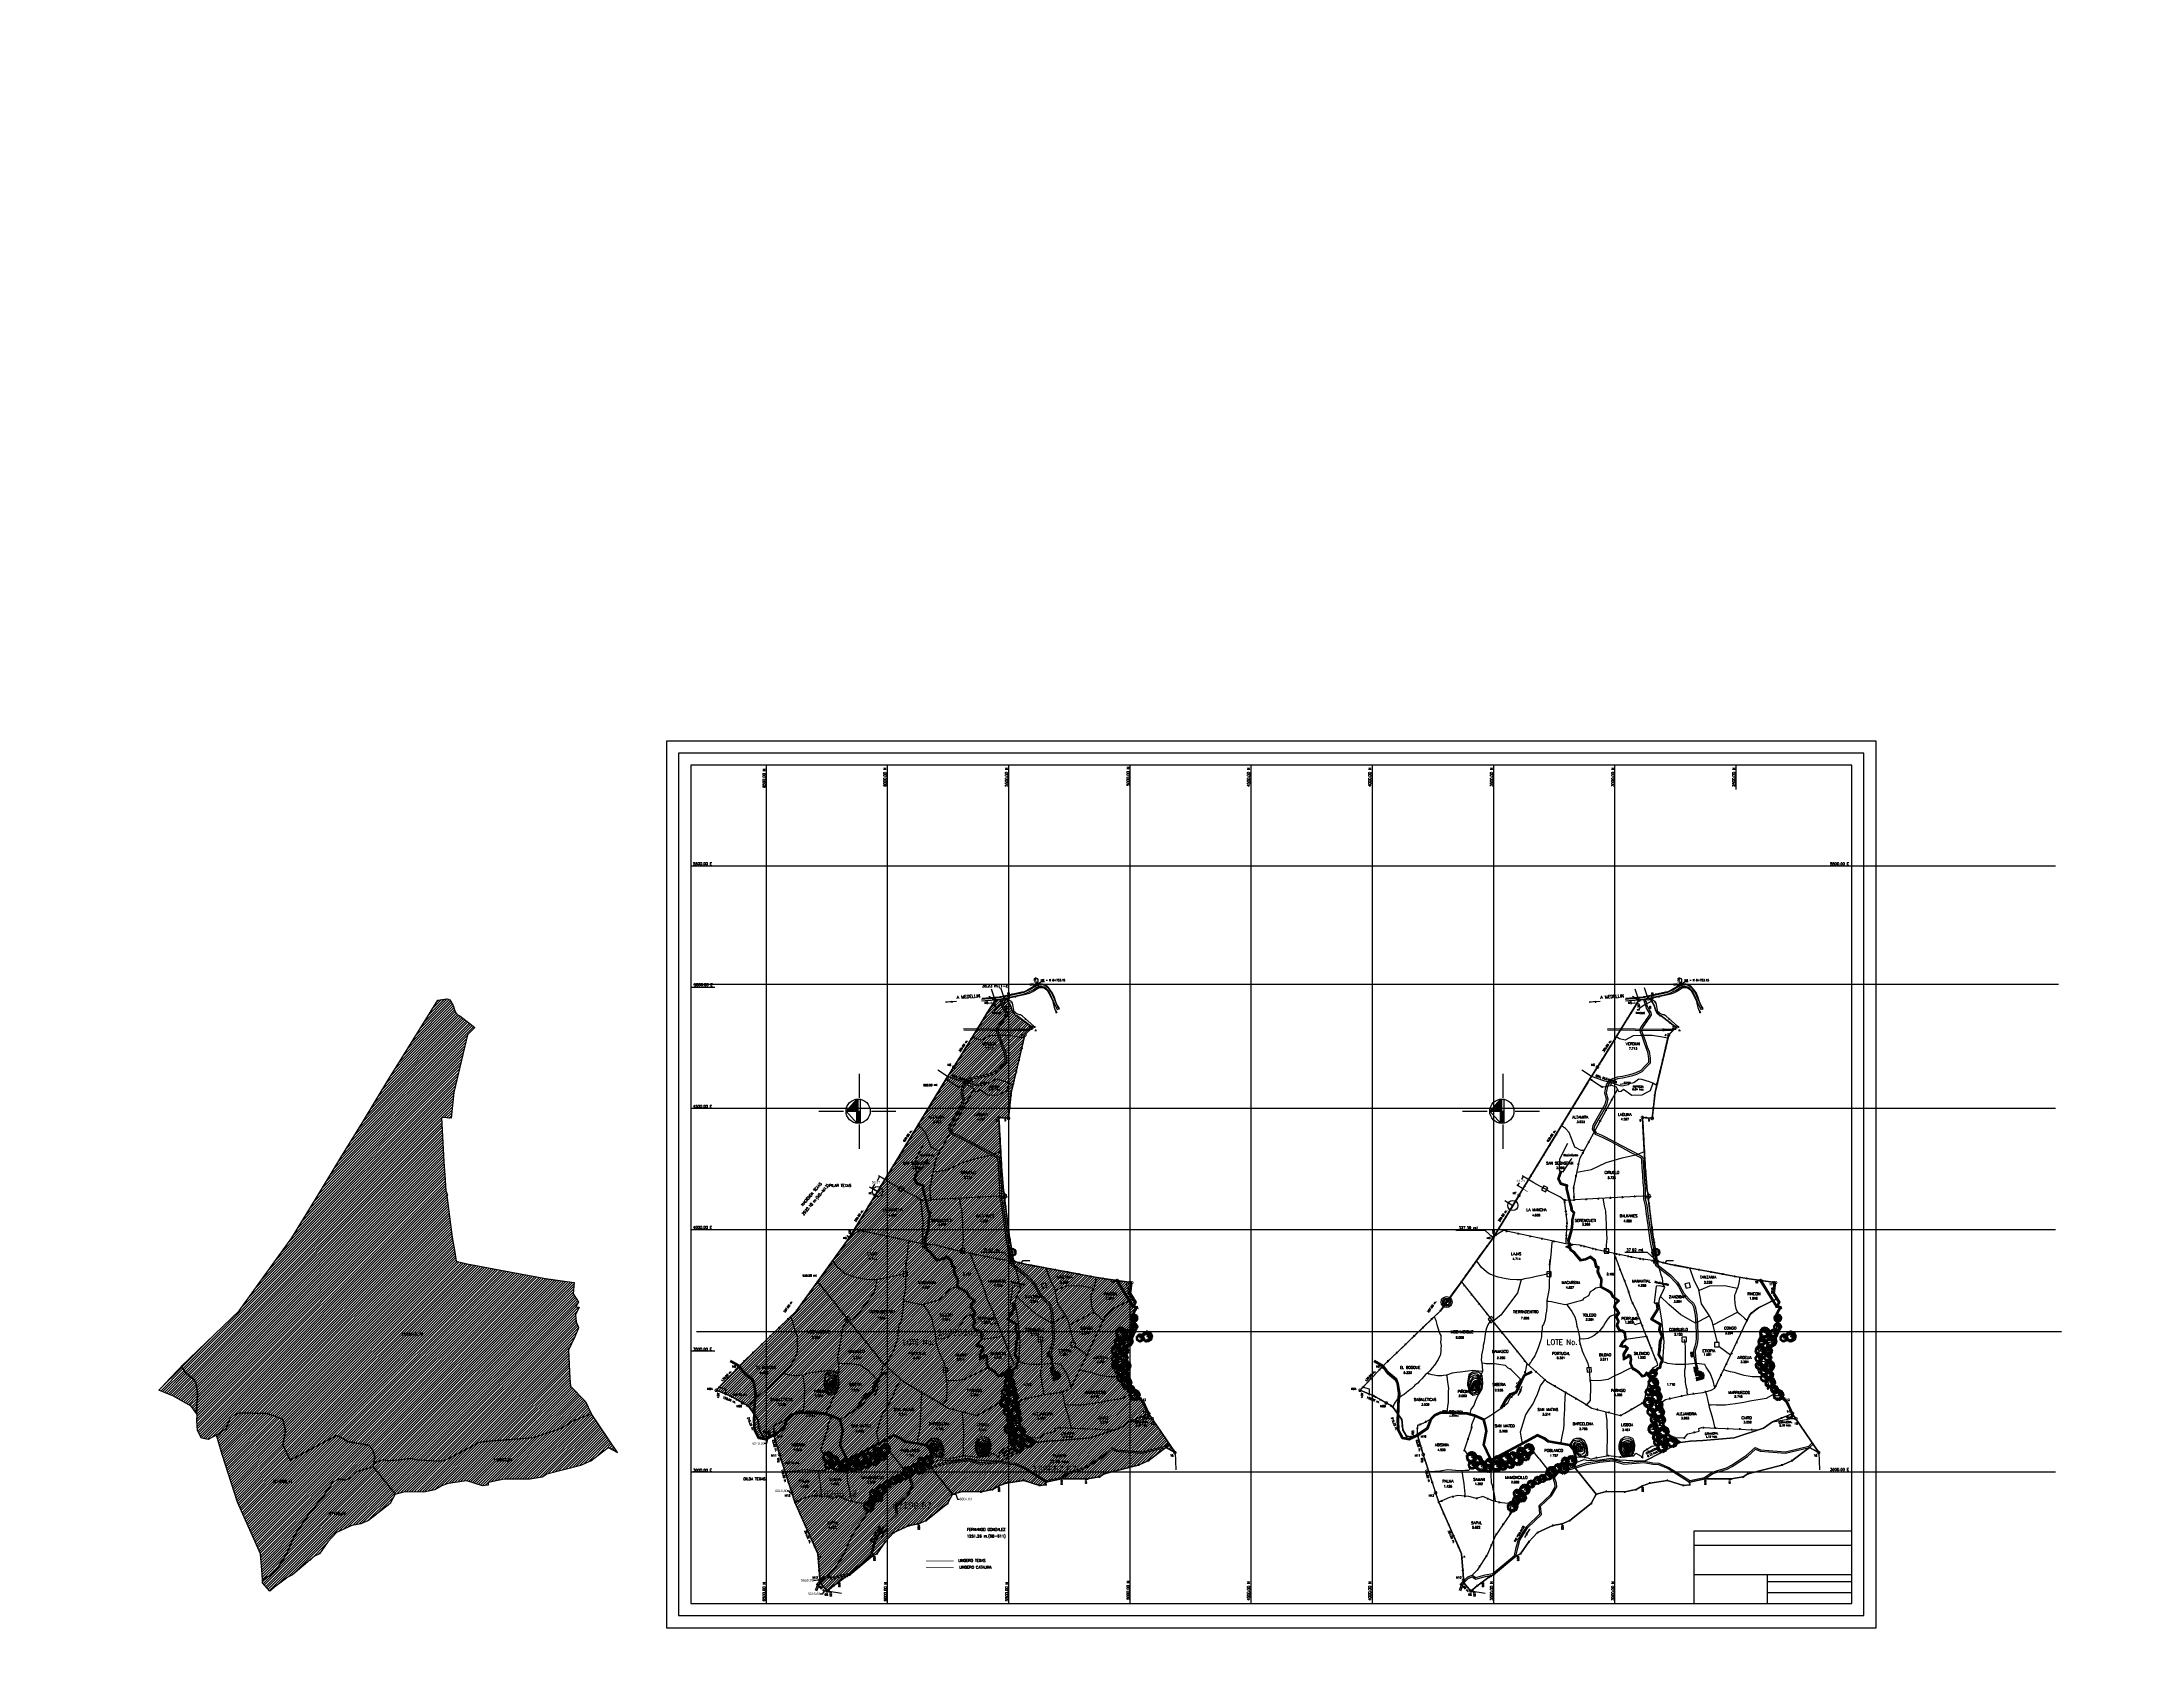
# Paper-space layout 'PLOTEO' of a CAD drawing. Extents: x 1 to 2110, y -115 to 603.
# Drawn here: x 1.05 to 9.45, y 0.8 to 7.2 of the extents above.
# The model-space entities are those that its viewports show. They can reach past a viewport. Long polylines and large blocks are cut down to what shows.
import ezdxf
from ezdxf.enums import TextEntityAlignment as Align

# ---------------------------------------------------------------- set-up
doc = ezdxf.new("R2010")
doc.units = 0
doc.header["$LTSCALE"] = 10
doc.header["$MEASUREMENT"] = 0
doc.header["$PDMODE"] = 2
doc.header["$PDSIZE"] = 3.5
for name, pattern in [('BORDER', [1.75, 0.5, -0.25, 0.5, -0.25, 0, -0.25]), ('CENTER', [2, 1.25, -0.25, 0.25, -0.25]), ('DASHDOT', [1, 0.5, -0.25, 0, -0.25]), ('DASHED', [0.75, 0.5, -0.25]), ('DIVIDE', [1.25, 0.5, -0.25, 0, -0.25, 0, -0.25]), ('HIDDEN', [0.375, 0.25, -0.125])]:
    doc.linetypes.add(name, pattern=pattern)
doc.layers.get('0').update_dxf_attribs({"linetype": 'CONTINUOUS'})
doc.layers.get('Defpoints').update_dxf_attribs({"linetype": 'CONTINUOUS'})
for name, color, linetype in [('ANDEN', 11, 'CONTINUOUS'), ('ARBOL4', 76, 'CONTINUOUS'), ('AREA', 2, 'CONTINUOUS'), ('BRECHA', 2, 'BORDER'), ('CANO', 5, 'DIVIDE'), ('CERCO', 2, 'CONTINUOUS'), ('COORD', 8, 'CONTINUOUS'), ('COORDENADAS', 1, 'CONTINUOUS'), ('COTA', 7, 'CONTINUOUS'), ('CUBIERTA', 30, 'CONTINUOUS'), ('DINTEL', 8, 'HIDDEN'), ('DIV-', 5, 'CONTINUOUS'), ('ENERGIA', 1, 'BORDER'), ('HOJA', 8, 'CONTINUOUS'), ('LIMITE', 6, 'CONTINUOUS'), ('LINEA', 7, 'CONTINUOUS'), ('MOJON', 2, 'CONTINUOUS'), ('MONTE', 2, 'DASHED'), ('MURO', 3, 'CONTINUOUS'), ('MURO BAJO', 3, 'CONTINUOUS'), ('PL', 3, 'CONTINUOUS'), ('PROY', 8, 'HIDDEN'), ('PROY-1', 8, 'HIDDEN'), ('PUA', 1, 'CONTINUOUS'), ('R', 1, 'CONTINUOUS'), ('r-100', 6, 'CONTINUOUS'), ('R-100B', 6, 'CONTINUOUS'), ('R120', 5, 'CONTINUOUS'), ('R60', 2, 'CONTINUOUS'), ('R80', 2, 'CONTINUOUS'), ('RASTROJO', 2, 'DASHDOT'), ('SOLID', 253, 'CONTINUOUS'), ('TUBERIA', 6, 'CENTER'), ('VIA', 4, 'CONTINUOUS')]:
    doc.layers.add(name, color=color, linetype=linetype)
doc.layers.get('PROY-1').freeze()
doc.styles.add('ARIAL', font='arial.ttf')
doc.styles.add('ATTR', font='romans.shx', dxfattribs={"width": 0.8, "height": 0.7})
doc.styles.add('SIMPLEX', font='simplex', dxfattribs={"height": 8})
doc.dimstyles.new('Arq 1000', dxfattribs={"dimscale": 5, "dimtxt": 2, "dimasz": 0.8, "dimexe": 1, "dimexo": 0.625, "dimgap": 0.2, "dimtad": 0, "dimtih": 1, "dimtoh": 1, "dimzin": 1, "dimtxsty": 'ARIAL', "dimblk": 'DOT', "dimcen": 2.5, "dimadec": 0, "dimazin": 0, "dimtfac": 1, "dimtix": 1, "dimtmove": 2, "dimatfit": 3, "dimfxl": 1, "dimarcsym": 0})
pattern_1 = [(45, (2299.249, 0), (-5.3033009, 5.3033009), [])]
pattern_2 = [(0, (-257.8881, 0), (0, 0.3175), [])]

# ---------------------------------------------------------------- blocks, each defined once
blk = doc.blocks.new('DEC1')
for points in [[(-52.427143, -0.850769), (-55.081683, 0.4254), (-56.077133, -5.104706), (-55.081683, -6.380875), (-50.436243, -6.380875), (-51.099873, -5.104706), (-53.754413, -4.253914)], [(-52.427143, 19.568028), (-50.104423, 20.844198), (-46.786243, 17.441068), (-49.108973, 14.888718), (-53.754413, 14.463338), (-54.418043, 17.441068)], [(-48.445333, 5.530108), (-46.786243, 3.828518), (-44.795343, 5.104708)], [(-45.127153, 9.784018), (-44.463523, 14.463338), (-38.490813, 18.717258), (-39.818083, 15.739508)], [(-44.561383, 31.831348), (-39.273253, 31.705098), (-39.604093, 34.382268), (-36.824663, 35.356908), (-40.368063, 38.431048), (-41.276543, 35.116178)], [(-42.472623, 24.672728), (-44.131713, 23.396548), (-42.804433, 22.971158)], [(-38.104163, 42.886048), (-35.982343, 39.207198), (-33.437553, 39.947208), (-31.223573, 43.364378)], [(-32.518103, 32.329788), (-36.831723, 28.075868), (-31.854473, 28.926648)], [(-31.801213, 37.372358), (-27.415503, 38.148518), (-25.333863, 42.636518), (-27.944843, 42.431948), (-29.220293, 39.953298)], [(-30.195383, 13.187148), (-28.536293, 17.866458), (-25.218123, 16.164898), (-26.213573, 13.187148), (-27.872663, 14.463338)], [(-27.902623, 48.490098), (-28.642653, 45.945318), (-26.266303, 45.915268), (-25.694743, 47.690008)], [(-22.482173, 47.292998), (-22.915303, 48.664658), (-25.556323, 50.836408), (-20.701343, 52.081818), (-20.707443, 47.864548)], [(-22.563583, 30.628218), (-22.563583, 28.501248), (-21.568133, 29.352038)], [(-17.061733, 46.095918), (-21.688173, 40.867878), (-18.577893, 39.165388), (-13.789101, 40.946228), (-14.889992, 43.454908), (-16.965533, 43.184148)], [(-17.825703, 50.144688), (-15.340965, 55.637398), (-11.893769, 55.475018), (-12.802246, 52.160138), (-14.540878, 53.429518), (-15.347061, 51.420148), (-14.679306, 50.283108)], [(-12.277245, 32.755178), (-14.599968, 30.628218), (-13.604515, 29.777438), (-11.2818, 30.628218)], [(-12.70607, 49.248398), (-13.313744, 45.632738), (-10.937401, 45.602688), (-9.258873, 49.086028)], [(-5.640907, 20.844198), (-7.963623, 18.291858), (-11.2818, 20.418808), (-11.2818, 22.120378), (-7.963623, 20.844198), (-4.313629, 22.971158)], [(-10.286347, 57.002498), (-6.636353, 53.173978), (-4.977264, 55.300948), (-2.322731, 54.024758), (-2.654549, 58.704078), (-5.640907, 57.002498)], [(-7.299988, 42.539188), (-9.290886, 39.136068), (-5.640907, 37.859878), (-3.981812, 39.136068)], [(-1.990913, 33.180578), (-4.977264, 30.628218), (-3.318176, 27.225088), (-0.99546, 30.202838)], [(-2.654549, 51.047028), (-4.645447, 48.494678), (-3.318176, 45.091538), (-1.990913, 46.793108)], [(-0.66365, 1.276169), (-2.322731, 0.4254), (-1.327278, -0.425384), (0, 0)], [(2.322716, 47.218508), (-1.327278, 43.815368), (-0.66365, 40.412228), (3.318161, 37.009098), (6.636337, 38.710668), (2.654526, 40.837618), (5.309077, 44.666158)], [(-0.66365, 18.717258), (0.663628, 19.142638), (1.659081, 17.441068), (-0.66365, 16.590288)], [(2.096443, 60.253408), (0.995445, 56.151728), (3.318161, 54.875548), (7.299967, 55.726328)], [(2.654526, 51.897798), (6.304517, 49.345458), (10.949967, 51.047028), (8.959067, 52.748598), (6.304517, 51.897798)], [(6.636337, 30.628218), (6.304517, 25.523518), (13.272677, 21.269598), (14.931767, 22.120378), (9.290877, 25.098128), (12.277227, 29.352038)], [(10.949967, 39.136068), (9.622697, 36.158308), (10.618147, 33.605958), (10.949967, 36.158308)], [(13.272677, 57.002498), (10.949967, 55.726328), (12.609047, 54.024758), (14.268137, 54.875548)], [(19.245397, 47.643888), (12.277227, 47.218508), (13.272677, 43.815368), (17.918117, 41.688418), (18.913577, 44.240768), (17.254487, 45.516938)], [(15.927217, 35.307528), (16.922667, 29.777438), (14.268137, 28.075868), (17.918117, 26.799688), (19.245397, 31.479008)], [(16.259037, 52.323198), (16.922667, 53.599378), (16.590857, 57.002498), (20.904477, 54.450148), (17.918117, 51.472418)], [(18.581767, 15.739508), (16.922667, 13.187148), (19.245397, 11.060198), (21.236297, 11.910978), (19.577217, 13.612548)], [(21.568117, 28.075868), (20.240847, 25.098128), (22.231747, 24.247348), (23.890837, 25.948898)], [(21.568117, 51.047028), (27.209017, 53.173978), (29.531737, 50.621628), (26.545377, 48.920058), (26.213557, 51.047028), (24.222657, 50.196248), (23.890837, 48.920058)], [(24.554477, 46.793108), (21.568117, 44.666158), (23.227197, 42.964588), (26.877177, 44.240768)], [(23.890837, 30.202838), (21.568117, 37.009098), (25.218107, 32.329788)], [(25.549927, 37.859878), (32.186277, 39.561448), (34.177167, 43.389968), (33.181717, 35.307528), (29.199917, 34.882128)], [(31.522627, 48.069288), (29.863537, 46.367708), (28.536287, 43.389968), (32.186277, 45.516938)], [(29.531737, 34.031358), (28.536287, 31.053608), (36.499887, 31.479008), (33.181717, 34.456738)], [(29.863537, 27.650488), (28.536287, 22.971158), (30.527177, 17.441068), (32.186277, 20.418808), (29.863537, 22.120378)], [(29.531737, 7.231658), (31.854457, 4.679318), (32.186277, 0), (35.504437, 3.403137), (33.513537, 9.784018)], [(35.504437, 27.650488), (36.168077, 22.120378), (39.154437, 21.694998), (40.813507, 23.821948)], [(36.831707, 44.240768), (35.836257, 42.539188), (37.163527, 41.263018), (40.481707, 41.688418)], [(37.495347, 38.285278), (35.836257, 35.732928), (38.158977, 34.031358), (41.477157, 34.031358), (38.158977, 35.307528)], [(40.813507, 40.412228), (40.481707, 39.136068), (42.804427, 37.434478), (45.458957, 37.859878)], [(40.481707, 17.015668), (43.799877, 11.910978), (41.477157, 8.507848), (41.145337, 11.910978)], [(44.795317, 26.374298), (42.804427, 28.075868), (42.472607, 29.777438), (43.799877, 31.053608), (46.454417, 29.352038)], [(46.454417, 20.844198), (44.463497, 22.120378), (42.472607, 21.269598), (42.804427, 19.568028), (45.458957, 19.142638)], [(46.454417, 6.380878), (46.122607, 4.679318), (43.468057, 5.104708), (43.799877, 7.657058)], [(49.440767, 0.4254), (49.772577, -4.679306), (43.799877, -7.231651), (47.449857, -3.828529)], [(49.772577, 26.799688), (48.445307, 25.098128), (50.436227, 23.396548), (53.754397, 25.523518)], [(48.777127, 16.164898), (48.445307, 12.761768), (50.768037, 11.060198), (52.095307, 13.187148)], [(51.099847, 20.418808), (52.095307, 16.590288), (56.077117, 13.187148), (54.418027, 17.866458)], [(52.095307, 5.955488), (54.086217, 3.403137), (55.745307, 4.679318), (54.418027, 8.082458)], [(-50.768053, -17.015672), (-50.436243, -19.993412), (-52.427143, -19.568022), (-52.758963, -16.590282)], [(-47.449883, -17.015672), (-46.454433, -9.784004), (-41.145353, -6.806266), (-44.131713, -11.06018)], [(-45.458983, -31.478992), (-46.786243, -26.799672), (-44.463523, -23.396552), (-43.468073, -26.374292), (-44.463523, -28.075852)], [(-28.204473, -43.389972), (-32.518103, -44.240752), (-30.195383, -47.218492), (-26.545393, -46.367702)], [(-11.2818, -55.300932), (-13.936333, -51.472412), (-10.286347, -51.472412), (-7.963623, -52.323192)], [(9.622697, -56.151712), (6.304517, -54.024762), (8.295417, -52.748592), (8.959067, -53.173982), (12.277227, -53.173982), (12.277227, -51.472412), (15.595407, -51.897802), (14.268137, -54.024762)], [(20.572657, -34.456732), (16.922667, -37.859872), (18.249947, -39.986832), (21.236297, -38.285262)], [(22.563567, -50.621622), (25.218107, -49.770842), (22.563567, -48.069272)], [(24.554477, -39.561442), (23.890837, -40.837612), (27.872647, -44.666142), (34.508987, -42.539172), (32.186277, -40.412222), (27.872647, -41.688402)], [(30.195357, -3.828529), (28.536287, -5.53009), (29.863537, -6.806266)], [(38.158977, -36.583692), (38.822617, -39.136042), (45.127137, -37.434482)], [(47.118057, -15.739494), (45.127137, -17.866462), (46.122607, -22.120372), (48.445307, -19.568022)], [(48.113497, -26.799672), (45.127137, -28.501252), (45.458957, -32.755162), (47.118057, -30.202822)], [(50.436227, -9.784004), (51.099847, -13.187141), (53.754397, -13.187141), (55.413487, -10.634796), (53.090757, -11.06018)]]:
    blk.add_lwpolyline(points, close=True)
at = {"style": 'ATTR', "width": 0.8, "flags": 1}
blk.add_attdef('ESTCODE', (0, 0), '', height=0.7, dxfattribs=at)
blk = doc.blocks.new('A$C3B855193')
for p, q in [((3.9, 4), (4.2, 4)), ((4, 3.9), (4, 4.2))]:
    blk.add_line(p, q)
for points in [[(0.3, 4.5), (0.1, 4.8), (0, 4.6), (0.2, 4.3)], [(0, 3.1), (0.2, 3.4), (0.3, 3.2), (0.3, 3)], [(0.7, 4), (0.4, 4.2), (0.3, 4), (0.4, 3.9)], [(0.8, 4.6), (0.5, 4.7), (0.4, 4.6), (0.5, 4.4)], [(0.9, 5.6), (0.6, 5.7), (0.5, 5.6), (0.7, 5.4)], [(0.5, 1.8), (0.6, 2), (0.7, 2), (0.7, 1.9), (0.8, 1.7), (0.9, 1.7), (1, 1.5), (0.8, 1.5)], [(0.6, 6), (0.8, 6.2), (1.1, 6.1), (1, 6), (0.8, 6)], [(1, 3.6), (0.7, 3.7), (0.6, 3.6), (0.8, 3.4)], [(1.2, 2.5), (0.9, 2.7), (0.8, 2.5), (1, 2.4)], [(1.4, 4), (1, 4.1), (0.9, 4), (1.1, 3.8)], [(1.5, 2.9), (1.2, 3.1), (1.1, 2.9), (1.3, 2.8)], [(1.4, 6.7), (1.2, 6.6), (1.2, 6.7), (1.3, 6.8)], [(1.6, 4.4), (1.3, 4.5), (1.2, 4.4), (1.4, 4.3)], [(1.4, 2.2), (1.2, 2.3), (1.2, 2.1)], [(1.6, 1.6), (1.3, 1.7), (1.2, 1.6), (1.4, 1.5)], [(1.2, 1.1), (1.4, 1), (1.4, 1.2)], [(1.8, 5.5), (1.4, 5.6), (1.3, 5.5), (1.5, 5.3)], [(1.8, 4.9), (1.5, 5.1), (1.4, 4.9), (1.6, 4.8)], [(1.8, 2.5), (1.5, 2.6), (1.4, 2.5), (1.6, 2.3)], [(1.5, 6.5), (1.9, 6.6), (2.3, 6.4), (1.9, 6.4)], [(2.1, 2.5), (2, 2.3), (1.7, 2.2), (2, 2.1), (2.3, 2.4)], [(2, 1.3), (1.9, 1.3), (1.7, 0.9), (2.1, 0.6), (2.1, 0.8), (1.9, 1)], [(2.2, 1.8), (1.9, 1.9), (1.8, 1.8), (2, 1.6)], [(2.3, 7.2), (2.4, 7.4), (2, 7.4), (1.9, 7.3), (2, 7), (2.1, 7), (2.1, 7.2)], [(2.4, 1.4), (2.3, 1.4), (2.2, 1.3)], [(2.7, 0.9), (2.4, 1.1), (2.3, 0.9), (2.5, 0.8)], [(2.5, 0.5), (2.4, 0.4), (2.7, 0)], [(2.9, 6), (2.6, 5.8), (2.5, 5.3), (2.6, 5.2), (2.6, 5.6), (3, 5.6)], [(3.1, 1.7), (3, 1.5), (2.7, 1.4), (3, 1.2), (3.4, 1.5)], [(2.9, 7.2), (2.8, 7), (2.9, 6.9)], [(3.1, 1.1), (2.9, 1.2), (2.9, 1)], [(3.3, 0.6), (3, 0.7), (2.9, 0.6), (3.1, 0.4)], [(3.4, 0.1), (3.3, 0.3), (3, 0.1), (3.2, 0.1)], [(3.2, 7.1), (3.5, 7.2), (4, 6.9), (3.7, 6.9)], [(3.6, 7.8), (3.8, 7.7), (3.7, 7.4), (3.4, 7.5), (3.3, 7.7), (3.5, 7.9)], [(3.8, 1.4), (3.7, 1.2), (3.4, 1.1), (3.7, 1), (4.1, 1.3)], [(3.8, 0.8), (3.5, 0.9), (3.4, 0.8), (3.6, 0.6)], [(4.1, 0.5), (3.9, 0.6), (3.7, 0.4), (3.9, 0.3)], [(3.8, 6.2), (4.2, 6.2), (4.2, 6), (4, 6), (4, 6.1)], [(3.9, 4), (3.8, 4.1), (3.8, 4), (3.8, 3.9)], [(4.2, 7.3), (4.1, 7.4), (4.1, 7.3)], [(4.6, 0.8), (4.2, 1), (4.1, 0.8), (4.3, 0.7)], [(4.6, 5.1), (4.3, 5), (4.2, 4.4), (4.3, 4.3), (4.4, 4.8), (4.7, 4.7)], [(4.4, 1.9), (4.3, 2), (4.2, 1.8)], [(4.6, 0.4), (4.4, 0.3), (4.5, 0.1), (4.7, 0.1), (4.6, 0.2)], [(4.6, 7.6), (4.8, 7.3), (4.9, 7.4), (5.1, 7.2), (5.2, 7.5), (4.9, 7.5)], [(5, 6.9), (4.6, 7), (4.8, 6.7)], [(5.2, 0.8), (4.9, 0.6), (4.6, 0.9), (4.9, 0.8)], [(5.1, 2.2), (5, 2), (4.7, 1.9), (5, 1.8), (5.4, 2.1)], [(5, 4.9), (4.8, 4.9), (4.8, 5.2), (4.9, 5.2), (4.9, 5), (5.2, 4.8)], [(5, 4.5), (5.1, 4.4), (5, 4.3), (4.9, 4.4)], [(5.3, 4.1), (5, 3.9), (4.9, 3.4), (5, 3.3), (5, 3.7), (5.4, 3.7)], [(5.2, 6.2), (5, 6.1), (5.1, 6.1)], [(5.3, 3.2), (5.1, 3.2), (5.1, 3), (5.2, 2.9), (5.2, 3.1)], [(5.5, 7.5), (5.3, 7.3), (5.5, 7.1), (5.7, 7.1)], [(5.3, 7), (5.5, 6.7), (5.9, 6.7), (5.8, 6.9), (5.6, 6.9)], [(5.5, 1.1), (5.4, 1.1), (5.3, 1.3), (5.5, 1.3)], [(5.6, 5.6), (5.4, 5.7), (5.4, 5.6), (5.5, 5.5)], [(5.8, 3.1), (5.5, 3), (5.4, 2.5), (5.5, 2.4), (5.5, 2.8), (5.9, 2.7)], [(5.9, 5), (5.6, 5.1), (5.5, 4.9), (5.7, 4.8)], [(6, 4.3), (5.6, 4.2), (5.5, 3.7), (5.6, 3.6), (5.7, 4), (6, 3.9)], [(6, 1.8), (5.8, 1.5), (5.5, 1.5), (5.7, 1.6)], [(5.6, 0.8), (5.5, 0.6), (5.7, 0.5), (5.8, 0.7)], [(6.3, 6.3), (5.8, 6.4), (5.8, 6.2), (6.1, 5.9), (6.2, 6.1), (6.1, 6.2)], [(6.4, 2.8), (6.1, 2.7), (5.8, 2.5), (6, 2.4), (6.1, 2.6)], [(6.2, 1.3), (6, 1.2), (5.9, 1), (6.1, 1)], [(6.2, 7), (6, 7), (6, 6.9), (6.2, 6.9)], [(6.5, 3.9), (6.2, 3.7), (6, 3.8), (6, 3.5), (6.4, 3.6)], [(6.2, 3.3), (6, 3.3), (6, 3.2), (6.1, 3.1)], [(6.3, 5.6), (6.1, 5.6), (6.1, 5.3), (6.2, 5.2)], [(6.2, 6.7), (6.3, 6.7), (6.4, 6.9), (6.6, 6.7), (6.3, 6.6)], [(6.6, 2.4), (6.2, 2.2), (6.3, 2), (6.5, 2)], [(6.4, 1.5), (6.5, 1.7), (6.3, 1.8), (6.2, 1.7), (6.3, 1.6)], [(6.5, 1.2), (6.3, 1.1), (6.2, 0.7), (6.5, 0.9)], [(6.9, 5.1), (6.6, 5.2), (6.4, 5.1), (6.3, 4.7), (6.5, 4.6), (6.5, 4.9), (6.8, 4.8)], [(6.6, 4.3), (6.4, 4.3), (6.3, 4.2), (6.4, 4.2)], [(6.6, 6.1), (6.4, 6), (6.4, 5.9), (6.7, 5.9)], [(6.4, 3.2), (6.8, 3.6), (6.6, 3.2)], [(6.5, 6.4), (7, 6.4), (7, 6.2), (6.8, 6.2), (6.8, 6.3), (6.7, 6.3), (6.6, 6.2)], [(7, 5.5), (6.8, 5.5), (6.6, 5.4), (6.8, 5.3)], [(6.8, 3), (6.6, 3), (6.8, 2.5), (6.9, 2.8)], [(6.7, 1.8), (6.8, 2), (6.9, 2), (7, 2), (7, 1.8)], [(6.9, 1.5), (6.8, 1.5), (6.7, 1.4), (6.9, 1.2)], [(6.9, 3.3), (7.2, 3), (7.5, 2.9), (7, 2.8), (6.9, 3)], [(7.2, 6.1), (7, 5.8), (7.2, 5.8), (7.2, 5.6), (7.5, 5.7), (7.3, 5.8)], [(7.4, 4), (7.2, 4.4), (7, 4.3), (7, 3.9), (7.2, 3.9), (7.2, 4.1)], [(7.3, 2.6), (7.1, 2.6), (7, 2.4), (7.1, 2.2), (7.1, 2.5)], [(7.2, 5.2), (7.1, 4.9), (7.4, 4.6), (7.4, 4.8), (7.3, 4.9)], [(7.5, 3.6), (7.3, 3.8), (7.2, 3.6), (7.4, 3.4)], [(7.7, 5.4), (7.4, 5.4), (7.4, 5.2), (7.6, 5)], [(7.8, 3.2), (7.6, 3.3), (7.4, 3.3), (7.6, 3.1)], [(7.5, 2.4), (7.4, 2.4), (7.4, 2.2), (7.5, 2.1)], [(7.7, 2.8), (7.5, 2.8), (7.5, 2.7), (7.6, 2.5)], [(7.8, 4.6), (7.7, 4.8), (7.6, 4.6), (7.7, 4.5)], [(7.6, 4.3), (7.7, 4.3), (7.9, 4.4), (7.9, 4.1), (7.6, 4.2)], [(7.7, 3.9), (8, 3.6), (7.9, 3.4), (7.7, 3.6), (7.8, 3.7), (7.7, 3.8), (7.6, 3.7)]]:
    blk.add_lwpolyline(points, close=True)
at = {"xscale": 0.06928556762807148, "yscale": 0.06928556762807148, "zscale": 0.06928556762807148}
blk.add_blockref('DEC1', (4, 3.9), dxfattribs=at)
blk = doc.blocks.new('*D8')
at = {"layer": 'COORDENADAS', "color": 1, "lineweight": -2}
for p, q in [((23399.2, 5648.9), (23391.2, 5648.9)), ((23407.2, 5650.8), (23399.2, 5648.9)), ((23414.2, 5650.8), (23407.2, 5650.8))]:
    blk.add_line(p, q, dxfattribs=at)
at = {"layer": 'Defpoints', "color": 0}
for p in [(23391.2, 5648.9), (23417.4, 5650.8), (0, 0)]:
    blk.add_point(p, dxfattribs=at)
at = {"layer": 'COORDENADAS', "color": 7, "insert": (23365.6, 5648.9), "char_height": 10, "attachment_point": 5, "style": 'ARIAL'}
blk.add_mtext('5650,78', dxfattribs=at)
blk = doc.blocks.new('_DOT')
at = {"color": 0, "linetype": 'ByBlock'}
blk.add_line((-0.5, 0), (-1, 0), dxfattribs=at)
at = {"color": 0, "linetype": 'ByBlock', "const_width": 0.5}
blk.add_lwpolyline([(-0.25, 0, 1), (0.25, 0, 1)], format="xyb", close=True, dxfattribs=at)
blk = doc.blocks.new('*D9')
at = {"layer": 'COORDENADAS', "color": 1, "lineweight": -2}
for p, q in [((23292, 6018.1), (23284, 6018.1)), ((23294, 6010.8), (23292, 6018.1)), ((23298.9, 6010.8), (23294, 6010.8))]:
    blk.add_line(p, q, dxfattribs=at)
at = {"layer": 'Defpoints', "color": 0}
for p in [(23284, 6018.1), (23302, 6010.8), (0, 0)]:
    blk.add_point(p, dxfattribs=at)
at = {"layer": 'COORDENADAS', "color": 7, "insert": (23258.3, 6018.1), "char_height": 10, "attachment_point": 5, "style": 'ARIAL'}
blk.add_mtext('6010,80', dxfattribs=at)
blk = doc.blocks.new('*D10')
at = {"layer": 'COORDENADAS', "color": 1, "lineweight": -2}
for p, q in [((23427.3, 5592.9), (23419.3, 5592.9)), ((23435.3, 5605.7), (23427.3, 5592.9)), ((23444.5, 5605.7), (23435.3, 5605.7))]:
    blk.add_line(p, q, dxfattribs=at)
at = {"layer": 'Defpoints', "color": 0}
for p in [(23419.3, 5592.9), (23447.6, 5605.7), (0, 0)]:
    blk.add_point(p, dxfattribs=at)
at = {"layer": 'COORDENADAS', "color": 7, "insert": (23393.6, 5592.9), "char_height": 10, "attachment_point": 5, "style": 'ARIAL'}
blk.add_mtext('5605,68', dxfattribs=at)
blk = doc.blocks.new('*D11')
at = {"layer": 'COORDENADAS', "color": 1, "lineweight": -2}
for p, q in [((23205.4, 6248.4), (23197.4, 6213.6)), ((23224.8, 6248.4), (23205.4, 6248.4)), ((23197.4, 6213.6), (23189.4, 6213.6))]:
    blk.add_line(p, q, dxfattribs=at)
at = {"layer": 'Defpoints', "color": 0}
for p in [(23227.9, 6248.4), (23189.4, 6213.6), (0, 0)]:
    blk.add_point(p, dxfattribs=at)
at = {"layer": 'COORDENADAS', "color": 7, "insert": (23163.7, 6213.6), "char_height": 10, "attachment_point": 5, "style": 'ARIAL'}
blk.add_mtext('6248,39', dxfattribs=at)
blk = doc.blocks.new('*D12')
at = {"layer": 'COORDENADAS', "color": 1, "lineweight": -2}
for p, q in [((23968, 6004.6), (23977.8, 6004.6)), ((23977.8, 6004.6), (23985.8, 5984.4)), ((23985.8, 5984.4), (23993.8, 5984.4))]:
    blk.add_line(p, q, dxfattribs=at)
at = {"layer": 'Defpoints', "color": 0}
for p in [(23964.9, 6004.6), (23993.8, 5984.4), (0, 0)]:
    blk.add_point(p, dxfattribs=at)
at = {"layer": 'COORDENADAS', "color": 7, "insert": (24019.4, 5984.4), "char_height": 10, "attachment_point": 5, "style": 'ARIAL'}
blk.add_mtext('6004,63', dxfattribs=at)
blk = doc.blocks.new('*D13')
at = {"color": 1, "lineweight": -2}
for p, q in [((23635.7, 7269.9), (23644.5, 7284.3)), ((23662, 7312.8), (23653.1, 7298.4)), ((23683.2, 7304.5), (23659.8, 7318.8)), ((23652.7, 7254.8), (23629.4, 7269.1))]:
    blk.add_line(p, q, dxfattribs=at)
at = {"layer": 'Defpoints', "color": 0}
for p in [(23664, 7316.2), (23685.8, 7302.9), (23655.4, 7253.2)]:
    blk.add_point(p, dxfattribs=at)
at = {"color": 1, "lineweight": -2, "xscale": 4, "yscale": 4, "zscale": 4}
for p, rotation in [((23664, 7316.2), 58.52609365823916), ((23633.6, 7266.5), 238.5260936582391)]:
    blk.add_blockref('_DOT', p, dxfattribs=dict(at, rotation=rotation))
at = {"color": 7, "insert": (23648.8, 7291.3), "char_height": 10, "attachment_point": 5, "style": 'ARIAL'}
blk.add_mtext('58,27', dxfattribs=at)
blk = doc.blocks.new('dsgdfsgdfs')
at = {"layer": 'CUBIERTA'}
h = blk.add_hatch(dxfattribs=at)
h.set_pattern_fill('LINE', color=256, scale=0.1, angle=90)
h.set_pattern_definition([(90, (-257.8881, 0), (-0.3175, 2e-17), [])])
h.paths.add_polyline_path([(25677.7, 6009.3), (25658.1, 6009.3), (25652, 6003.3), (25683.7, 6003.3)])
h.paths.add_polyline_path([(25683.7, 6015.4), (25677.2, 6015.4), (25674, 6012.1), (25674, 6012.1), (25670.7, 6015.4), (25662.5, 6015.4), (25657.3, 6010.1), (25658.1, 6009.3), (25677.7, 6009.3)])
h.paths.add_polyline_path([(25702.4, 6024.4), (25674.9, 6024.4), (25674, 6023.5), (25677.2, 6020.2), (25706.6, 6020.2)])
h.paths.add_polyline_path([(25706.6, 6028.6), (25670.9, 6028.6), (25670.7, 6028.6), (25674.9, 6024.4), (25702.4, 6024.4)])
h.paths.add_polyline_path([(25662.5, 6029.2), (25652, 6029.2), (25657.3, 6024)])
h = blk.add_hatch(dxfattribs=at)
h.set_pattern_fill('LINE', color=256, scale=0.1)
h.set_pattern_definition(pattern_2)
h.paths.add_polyline_path([(25662.5, 6029.2), (25657.3, 6024), (25657.3, 6010.1), (25662.5, 6015.4)])
h.paths.add_polyline_path([(25657.3, 6024), (25652, 6029.2), (25652, 6003.3), (25658.1, 6009.3), (25657.3, 6010.1)])
h = blk.add_hatch(dxfattribs=at)
h.set_pattern_fill('LINE', color=256, scale=0.1)
h.set_pattern_definition(pattern_2)
h.paths.add_polyline_path([(25670.7, 6028.6), (25670.7, 6015.4), (25674, 6012.1), (25674, 6023.5), (25674.9, 6024.4)])
h = blk.add_hatch(dxfattribs=at)
h.set_pattern_fill('LINE', color=256, scale=0.1)
h.set_pattern_definition(pattern_2)
h.paths.add_polyline_path([(25706.6, 6028.6), (25702.4, 6024.4), (25706.6, 6020.2)])
h.paths.add_polyline_path([(25677.2, 6020.2), (25674, 6023.5), (25674, 6012.1), (25677.2, 6015.4)])
h = blk.add_hatch(dxfattribs=at)
h.set_pattern_fill('LINE', color=256, scale=0.1)
h.set_pattern_definition(pattern_2)
h.paths.add_polyline_path([(25683.7, 6015.4), (25677.7, 6009.3), (25683.7, 6003.3)])
at = {"layer": 'ANDEN'}
for p, q in [((25653, 5998.7), (25653, 6003.3)), ((25653, 5998.7), (25656.4, 5998.7)), ((25656.4, 5998.7), (25656.4, 6003.3)), ((25657.8, 5998.9), (25656.4, 5998.9)), ((25659.8, 6003.3), (25656.9, 6003.3)), ((25656.9, 5998.9), (25656.9, 6003.3)), ((25659.8, 6002.8), (25657.4, 6002.8)), ((25659.8, 6001.8), (25659.8, 6003.3)), ((25659.9, 6003.3), (25659.9, 6001.8)), ((25662, 6003.3), (25662, 6001.8)), ((25662.1, 6002.1), (25668.1, 6002.1)), ((25671.3, 6000.1), (25662.5, 6000.1)), ((25668.2, 6000.1), (25670.5, 5995.8)), ((25668.6, 5999.6), (25671, 5999.6)), ((25670.2, 6002.7), (25669.2, 6002.7)), ((25669.2, 6000.9), (25671.3, 6000.9)), ((25669.2, 6000.7), (25671.4, 6000.7)), ((25671.1, 6003.3), (25670.2, 6002.7)), ((25670.2, 6002.7), (25674.6, 5995.1)), ((25671, 5999.6), (25672.6, 5996.7)), ((25671.3, 6000.1), (25673.2, 5996.5)), ((25673.7, 5996.7), (25672.3, 5995.9)), ((25673, 6006.7), (25673, 6004.3)), ((25678.1, 5997.1), (25674.6, 5995.1)), ((25675.2, 6003.3), (25675.2, 6002.2)), ((25675.2, 6002.2), (25678.1, 5997.1)), ((25677, 6002.4), (25675.5, 6001.5)), ((25675.6, 6001.4), (25675.5, 6001.4)), ((25677.1, 6002.3), (25675.6, 6001.4)), ((25677, 6002.4), (25677, 6003.3)), ((25677.1, 5998.7), (25680.4, 6000.6)), ((25677.2, 6019), (25678.6, 6019)), ((25677.2, 6016), (25678.6, 6016)), ((25677.2, 6002.4), (25677.2, 6002.9)), ((25677.2, 5998.6), (25680.6, 6000.5)), ((25678.6, 6020.2), (25678.6, 6015.4)), ((25678.6, 6019), (25678.6, 6016)), ((25680.4, 6002.9), (25680.4, 6000.4)), ((25680.6, 6000.5), (25680.6, 6002.9)), ((25688.1, 6013.6), (25697, 6013.6))]:
    blk.add_line(p, q, dxfattribs=at)
for points in [[(25673.8, 5996.6), (25672.4, 5995.8, -0.24597), (25662.4, 5996, -0.072026), (25660.4, 5997.6, 0.164428), (25657.8, 5998.7), (25656.4, 5998.7)], [(25672.6, 5996.7), (25672, 5996.4, -0.245433), (25662.7, 5996.7, -0.072549), (25660.8, 5998.1, 0.166957), (25657.8, 5999.4), (25657.4, 5999.4), (25657.4, 6002.8)]]:
    blk.add_lwpolyline(points, format="xyb", dxfattribs=at)
for points in [[(25662.1, 6002), (25662.1, 6002.1)], [(25668.1, 6001.8), (25668.1, 6002.1)], [(25672.6, 5996.7), (25672, 5996.4)], [(25677, 6002.9), (25682.4, 6002.9), (25682.4, 6003.3)], [(25677.2, 6002.4), (25680.4, 6002.4)], [(25697, 6017.6), (25694.5, 6017.6)]]:
    blk.add_lwpolyline(points, dxfattribs=at)
for centre, radius, start, end in [((25657.4, 5994.4), 4.56, 47.13708, 84.66064), ((25660.9, 6001.9), 1.18, 187.275, 3.11209), ((25660.9, 6001.9), 1.04, 188.32565, 351.67435), ((25666.6, 6003.8), 8.65, 224.81719, 241.32911), ((25662.7, 5998.5), 1.55, 95.23389, 227.4475), ((25667.6, 6005.4), 10.6, 240.74795, 295.99079), ((25669.2, 6001.8), 1.08, 178.02087, 271.89519), ((25669.2, 6001.8), 0.928, 90, 271.89519), ((25668.6, 5999.8), 0.2, 210, 270), ((25677.1, 6002.4), 0.1, 300, 0), ((25694.5, 6021.4), 3.85, 198.14777, 270.07392)]:
    blk.add_arc(centre, radius, start, end, dxfattribs=at)
blk.add_spline([(25662.5, 6000.1), (25662, 6000.2), (25661.3, 6000.8)], degree=3, dxfattribs=at)
at = {"layer": 'CUBIERTA'}
for p, q in [((25652, 6029.2), (25657.3, 6024)), ((25652, 6003.3), (25658.1, 6009.3)), ((25662.5, 6029.2), (25657.3, 6024)), ((25657.3, 6024), (25657.3, 6010.1)), ((25657.3, 6010.1), (25662.5, 6015.4)), ((25657.3, 6010.1), (25658.1, 6009.3)), ((25677.7, 6009.3), (25658.1, 6009.3)), ((25670.7, 6028.6), (25674.9, 6024.4)), ((25670.7, 6015.4), (25674, 6012.1)), ((25674, 6023.5), (25674.9, 6024.4)), ((25677.2, 6015.4), (25674, 6012.1)), ((25674.9, 6024.4), (25702.4, 6024.4)), ((25677.7, 6009.3), (25683.7, 6015.4)), ((25677.7, 6009.3), (25683.7, 6003.3)), ((25706.6, 6028.6), (25702.4, 6024.4)), ((25706.6, 6020.2), (25702.4, 6024.4))]:
    blk.add_line(p, q, dxfattribs=at)
for points in [[(25670.7, 6015.4), (25662.5, 6015.4), (25662.5, 6029.2), (25652, 6029.2), (25652, 6003.3), (25683.7, 6003.3), (25683.7, 6015.4), (25677.2, 6015.4)], [(25657.3, 6010.1), (25662.5, 6015.4), (25662.5, 6029.2), (25657.3, 6024), (25657.3, 6010.1)], [(25670.9, 6028.6), (25670.9, 6028.6), (25670.7, 6028.6), (25670.7, 6015.4)], [(25677.2, 6015.4), (25677.2, 6020.2), (25706.6, 6020.2), (25706.6, 6028.6), (25670.9, 6028.6)], [(25674, 6012.1), (25674, 6023.5), (25677.2, 6020.2)]]:
    blk.add_lwpolyline(points, dxfattribs=at)
for points in [[(25652, 6029.2), (25652, 6003.3), (25658.1, 6009.3), (25657.3, 6010.1), (25657.3, 6024)], [(25670.7, 6028.6), (25670.7, 6015.4), (25674, 6012.1), (25674, 6023.5), (25674.9, 6024.4)], [(25683.7, 6015.4), (25677.7, 6009.3), (25683.7, 6003.3)]]:
    blk.add_lwpolyline(points, close=True, dxfattribs=at)
at = {"layer": 'DINTEL'}
for points in [[(25690.8, 6029.5), (25693.6, 6029.5)], [(25690.8, 6029.2), (25693.6, 6029.2)]]:
    blk.add_lwpolyline(points, dxfattribs=at)
at = {"layer": 'MURO BAJO'}
for p, q in [((25693.8, 6029.9), (25690.6, 6029.9)), ((25690.6, 6029.9), (25690.6, 6028.6)), ((25690.8, 6028.6), (25690.8, 6029.8)), ((25690.8, 6029.8), (25693.6, 6029.8)), ((25693.6, 6029.8), (25693.6, 6028.6)), ((25693.8, 6028.6), (25693.8, 6029.9))]:
    blk.add_line(p, q, dxfattribs=at)
for points in [[(25683.7, 6013.6), (25688.1, 6013.6), (25688.1, 6008.8), (25688.1, 6008.8)], [(25683.7, 6013.3), (25687.8, 6013.3), (25687.8, 6009.1), (25687.8, 6009.1)]]:
    blk.add_lwpolyline(points, dxfattribs=at)
blk = doc.blocks.new('*D15')
at = {"color": 1, "lineweight": -2}
for p, q in [((26315.2, 7266.3), (26291.7, 7280.5)), ((26298.1, 7281.4), (26303.4, 7290.1)), ((26317.2, 7312.7), (26311.9, 7304)), ((26338.4, 7304.5), (26315, 7318.8))]:
    blk.add_line(p, q, dxfattribs=at)
at = {"layer": 'Defpoints', "color": 0}
for p in [(26319.3, 7316.1), (26341.1, 7302.9), (26317.8, 7264.7)]:
    blk.add_point(p, dxfattribs=at)
at = {"color": 1, "lineweight": -2, "xscale": 4, "yscale": 4, "zscale": 4}
for p, rotation in [((26296, 7277.9), 238.6479240442885), ((26319.3, 7316.1), 58.64792404428853)]:
    blk.add_blockref('_DOT', p, dxfattribs=dict(at, rotation=rotation))
at = {"color": 7, "insert": (26307.7, 7297), "char_height": 10, "attachment_point": 5, "style": 'ARIAL'}
blk.add_mtext('44,74', dxfattribs=at)

msp = doc.modelspace()

# ---------------------------------------------------------------- hatches: boundary and pattern name
for points in [[(23570.334, 7634.797), (23536.195, 7597.055), (23570.334, 7597.055)], [(26225.61, 7634.797), (26191.47, 7597.055), (26225.61, 7597.055)], [(23570.334, 7597.055), (23536.195, 7597.055), (23525.334, 7585.048), (23570.334, 7585.048)], [(23585.334, 7585.048), (23575.334, 7585.048), (23575.334, 7535.048, 0.05038204), (23585.334, 7536.058)], [(26225.61, 7597.055), (26191.47, 7597.055), (26180.61, 7585.048), (26225.61, 7585.048)], [(26240.61, 7585.048), (26230.61, 7585.048), (26230.61, 7535.048, 0.05038204), (26240.61, 7536.058)]]:
    msp.add_hatch(color=256).paths.add_polyline_path(points)
at = {"layer": 'COORDENADAS', "true_color": 0xe60000}
h = msp.add_hatch(dxfattribs=at)
h.set_pattern_fill('LINE', color=1, scale=60, angle=45)
h.set_pattern_definition([(45, (2133.2714, -4e-09), (-5.3033009, 5.3033009), [])])
h.paths.add_polyline_path([(20783.465, 6531.279), (20783.268, 6531.478), (21022.353, 6761.996), (21239.653, 7063.063), (21346.822, 7237.819), (21441.886, 7393.853), (21530.311, 7538.989), (21639.564, 7718.312), (21670.18, 7766.817), (21841.669, 8042.891), (21879.448, 8048.731), (21890.588, 8044.085), (21904.727, 8020.356), (21909.878, 8003.794), (21915.99, 7990.137), (21925.783, 7981.418), (21929.731, 7979.206), (21932.576, 7978.275), (21969.938, 7949.657), (21994.617, 7930.753), (21964.167, 7900.027), (21907.79, 7661.556), (21896.287, 7556.013), (21896.259, 7555.727), (21856.413, 7559.685), (21866.076, 7375.548), (21869.93, 7320.778), (21875.054, 7256.827), (21881.222, 7238.92), (21878.435, 7232.516), (21879.64, 7227.554), (21893.619, 7117.528), (21900.786, 7065.937), (21911.072, 7003.164), (21917.062, 6966.138), (21967.672, 6953.947), (21972.163, 6952.824), (21977.259, 6952.447), (22173.715, 6915.747), (22212.88, 6908.254), (22249.925, 6901.391), (22256.665, 6900.162), (22286.708, 6895.079), (22344.795, 6886.665), (22404.606, 6877.711), (22399.459, 6831.162), (22421.254, 6796.818), (22411.107, 6777.569), (22425.232, 6776.082), (22408.956, 6745.58), (22412.721, 6716.636), (22422.203, 6692.891), (22421.966, 6690.371), (22421.104, 6687.342), (22407.221, 6654.382), (22380.937, 6599.963), (22385.678, 6482.974), (22388.77, 6450.188), (22450.285, 6386.906), (22473.919, 6338.367), (22465.519, 6334.465), (22462.219, 6332.933), (22450.585, 6327.36), (22441.639, 6324.348), (22392.012, 6303.589), (22354.914, 6278.145), (22233.807, 6237.084), (22104.931, 6226.791), (22053.056, 6223.506), (22012.109, 6218.426), (21934.698, 6177.31), (21867.038, 6142.623), (21844.36, 6141.075), (21761.218, 6145.349), (21727.049, 6152.13), (21679.803, 6145.476), (21632.907, 6142.983), (21614.067, 6146.831), (21577.259, 6132.855), (21581.345, 6158.356), (21573.168, 6188.459), (21555.125, 6207.066), (21467.25, 6222.461), (21451.194, 6235.273), (21422.959, 6247.539), (21232.539, 6145.089), (21201.763, 6208.979), (21212.755, 6264.907), (21210.262, 6280.25), (21201.715, 6312.995), (21166.039, 6328.243), (21134.482, 6337.384), (21023.552, 6341.458), (20998.474, 6330.149), (20983.849, 6315.569), (20968.158, 6275.766), (20928.665, 6248.391), (20916.933, 6242.583), (20909.992, 6239.148), (20893.741, 6231.104), (20866.872, 6235.723), (20849.624, 6268.54), (20847.474, 6308.894), (20848.327, 6333.859), (20845.461, 6337.811), (20850.29, 6421.826), (20844.402, 6459.878), (20837.719, 6476.215), (20804.942, 6502.542), (20783.465, 6531.279), (20783.271, 6531.481)])
h = msp.add_hatch(dxfattribs=at)
h.set_pattern_fill('LINE', color=1, scale=60, angle=45)
h.set_pattern_definition([(45, (4432.5205, 9e-13), (-5.3033009, 5.3033009), [])])
h.paths.add_polyline_path([(23082.714, 6531.279), (23082.517, 6531.478), (23321.603, 6761.996), (23538.902, 7063.063), (23646.071, 7237.819), (23741.136, 7393.853), (23829.56, 7538.989), (23938.814, 7718.312), (23969.43, 7766.817), (24140.919, 8042.891), (24178.698, 8048.731), (24189.838, 8044.085), (24203.977, 8020.356), (24209.128, 8003.794), (24215.24, 7990.137), (24225.033, 7981.418), (24228.981, 7979.206), (24231.826, 7978.275), (24269.187, 7949.657), (24293.866, 7930.753), (24263.417, 7900.027), (24207.04, 7661.556), (24195.537, 7556.013), (24195.508, 7555.727), (24155.663, 7559.685), (24165.325, 7375.548), (24169.18, 7320.778), (24174.304, 7256.827), (24180.471, 7238.92), (24177.684, 7232.516), (24178.889, 7227.554), (24192.868, 7117.528), (24200.035, 7065.937), (24210.321, 7003.164), (24216.311, 6966.138), (24266.921, 6953.947), (24271.413, 6952.824), (24276.509, 6952.447), (24472.964, 6915.747), (24512.129, 6908.254), (24549.174, 6901.391), (24555.914, 6900.162), (24585.957, 6895.079), (24644.045, 6886.665), (24703.855, 6877.711), (24698.709, 6831.162), (24720.504, 6796.818), (24710.357, 6777.569), (24724.482, 6776.082), (24708.206, 6745.58), (24711.971, 6716.636), (24721.452, 6692.891), (24721.215, 6690.371), (24720.353, 6687.342), (24706.47, 6654.382), (24680.187, 6599.963), (24684.927, 6482.974), (24688.02, 6450.188), (24749.535, 6386.906), (24773.168, 6338.367), (24764.769, 6334.465), (24761.469, 6332.933), (24749.834, 6327.36), (24740.889, 6324.348), (24691.262, 6303.589), (24654.164, 6278.145), (24533.057, 6237.084), (24404.181, 6226.791), (24352.306, 6223.506), (24311.359, 6218.426), (24233.948, 6177.31), (24166.288, 6142.623), (24143.61, 6141.075), (24060.468, 6145.349), (24026.299, 6152.13), (23979.053, 6145.476), (23932.157, 6142.983), (23913.317, 6146.831), (23876.508, 6132.855), (23880.595, 6158.356), (23872.418, 6188.459), (23854.375, 6207.066), (23766.5, 6222.461), (23750.444, 6235.273), (23722.209, 6247.539), (23531.789, 6145.089), (23501.013, 6208.979), (23512.005, 6264.907), (23509.512, 6280.25), (23500.965, 6312.995), (23465.289, 6328.243), (23433.732, 6337.384), (23322.802, 6341.458), (23297.724, 6330.149), (23283.099, 6315.569), (23267.408, 6275.766), (23227.915, 6248.391), (23216.182, 6242.583), (23209.242, 6239.148), (23192.991, 6231.104), (23166.121, 6235.723), (23148.873, 6268.54), (23146.723, 6308.894), (23147.576, 6333.859), (23144.71, 6337.811), (23149.539, 6421.826), (23143.651, 6459.878), (23136.968, 6476.215), (23104.191, 6502.542), (23082.714, 6531.279), (23082.52, 6531.481)])
at = {"layer": 'COORDENADAS', "true_color": 0x0075eb}
h = msp.add_hatch(dxfattribs=at)
h.set_pattern_fill('LINE', color=150, scale=60, angle=45)
h.set_pattern_definition([(45, (-2299.249, 2e-12), (-5.3033009, 5.3033009), [])])
h.paths.add_polyline_path([(20782.149, 6530.295), (20783.465, 6531.279), (20804.942, 6502.542), (20837.719, 6476.215), (20844.402, 6459.878), (20850.29, 6421.826), (20845.461, 6337.811), (20823.449, 6368.156), (20748.349, 6410.845), (20729.943, 6417.323), (20690.959, 6433.905), (20702.642, 6446.255), (20736.617, 6482.167), (20770.979, 6518.488)])
h = msp.add_hatch(dxfattribs=at)
h.set_pattern_fill('LINE', color=150, scale=60, angle=45)
h.paths.add_polyline_path([(23081.398, 6530.295), (23082.714, 6531.279), (23104.191, 6502.542), (23136.968, 6476.215), (23143.651, 6459.878), (23149.539, 6421.826), (23144.71, 6337.811), (23122.699, 6368.156), (23047.599, 6410.845), (23029.193, 6417.323), (22990.209, 6433.905), (23001.892, 6446.255), (23035.866, 6482.167), (23070.228, 6518.488)])
h = msp.add_hatch(dxfattribs=at)
h.set_pattern_fill('LINE', color=150, scale=60, angle=45)
h.paths.add_polyline_path([(20928.665, 6248.391), (20968.158, 6275.766), (20983.849, 6315.569), (20998.474, 6330.149), (21023.552, 6341.458), (21134.482, 6337.384), (21166.039, 6328.243), (21201.715, 6312.995), (21210.262, 6280.25), (21212.755, 6264.907), (21201.763, 6208.979), (21232.539, 6145.089), (21353.949, 6209.875), (21422.959, 6247.539), (21451.194, 6235.273), (21467.25, 6222.461), (21555.125, 6207.066), (21573.168, 6188.459), (21581.345, 6158.356), (21574.948, 6118.433), (21507.104, 6098.487), (21485.759, 6075.018), (21460.214, 6062.55), (21434.608, 6068.123), (21408.409, 6054.437), (21368.652, 5995.452), (21309.885, 5922.192), (21249.694, 5835.218), (21217.105, 5757.664), (21174.226, 5691.711), (21151.806, 5669.67), (21133.731, 5662.343), (21130.072, 5658.912), (21127.578, 5656.573), (21120.001, 5649.467), (21118.279, 5647.853), (21117.874, 5653.497), (21115.094, 5692.151), (21110.247, 5759.564), (21015.504, 5971.79), (20951.972, 6168.73)])
at = {"layer": 'COORDENADAS', "true_color": 0xff962e}
h = msp.add_hatch(dxfattribs=at)
h.set_pattern_fill('LINE', color=30, scale=60, angle=45)
h.paths.add_polyline_path([(21614.067, 6146.831), (21577.259, 6132.855), (21574.948, 6118.433), (21665.608, 6004.627), (21707.039, 6016.598), (21783.249, 6014.787), (21829.75, 6024.092), (21855.799, 6039.538), (21886.035, 6050.895), (21959.818, 6061.808), (22024.754, 6041.597), (22050.929, 6044.14), (22050.425, 6055.159), (22115.005, 6068.174), (22222.626, 6068.445), (22271.833, 6076.567), (22291.206, 6089.783), (22431.3, 6125.542), (22472.388, 6143.328), (22544.682, 6197.459), (22583.305, 6176.791), (22473.919, 6338.367), (22450.585, 6327.36), (22441.639, 6324.348), (22392.012, 6303.589), (22354.914, 6278.145), (22233.807, 6237.084), (22053.056, 6223.506), (22012.109, 6218.426), (21867.038, 6142.623), (21844.36, 6141.075), (21761.218, 6145.349), (21727.049, 6152.13), (21679.803, 6145.476), (21632.907, 6142.983)])
at = {"layer": 'COORDENADAS', "true_color": 0x0075eb}
h = msp.add_hatch(dxfattribs=at)
h.set_pattern_fill('LINE', color=150, scale=60, angle=45)
h.set_pattern_definition(pattern_1)
h.paths.add_polyline_path([(23227.915, 6248.391), (23267.408, 6275.766), (23283.099, 6315.569), (23297.724, 6330.149), (23322.802, 6341.458), (23433.732, 6337.384), (23465.289, 6328.243), (23500.965, 6312.995), (23509.512, 6280.25), (23512.005, 6264.907), (23501.013, 6208.979), (23531.789, 6145.089), (23653.199, 6209.875), (23722.209, 6247.539), (23750.444, 6235.273), (23766.5, 6222.461), (23854.375, 6207.066), (23872.418, 6188.459), (23880.595, 6158.356), (23874.197, 6118.433), (23806.353, 6098.487), (23785.008, 6075.018), (23759.464, 6062.55), (23733.858, 6068.123), (23707.659, 6054.437), (23667.902, 5995.452), (23609.135, 5922.192), (23548.944, 5835.218), (23516.355, 5757.664), (23473.476, 5691.711), (23451.056, 5669.67), (23432.98, 5662.343), (23429.321, 5658.912), (23426.828, 5656.573), (23419.25, 5649.467), (23417.529, 5647.853), (23417.123, 5653.497), (23414.343, 5692.151), (23409.496, 5759.564), (23314.754, 5971.79), (23251.221, 6168.73)])
at = {"layer": 'COORDENADAS', "true_color": 0xff962e}
h = msp.add_hatch(dxfattribs=at)
h.set_pattern_fill('LINE', color=30, scale=60, angle=45)
h.set_pattern_definition(pattern_1)
h.paths.add_polyline_path([(23913.317, 6146.831), (23876.508, 6132.855), (23874.197, 6118.433), (23964.858, 6004.627), (24006.289, 6016.598), (24082.499, 6014.787), (24129, 6024.092), (24155.049, 6039.538), (24185.285, 6050.895), (24259.068, 6061.808), (24324.004, 6041.597), (24350.179, 6044.14), (24349.675, 6055.159), (24414.255, 6068.174), (24521.876, 6068.445), (24571.083, 6076.567), (24590.456, 6089.783), (24730.55, 6125.542), (24771.638, 6143.328), (24843.932, 6197.459), (24882.555, 6176.791), (24773.168, 6338.367), (24749.834, 6327.36), (24740.889, 6324.348), (24691.262, 6303.589), (24654.164, 6278.145), (24533.057, 6237.084), (24352.306, 6223.506), (24311.359, 6218.426), (24166.288, 6142.623), (24143.61, 6141.075), (24060.468, 6145.349), (24026.299, 6152.13), (23979.053, 6145.476), (23932.157, 6142.983)])
at = {"layer": 'COORDENADAS', "true_color": 0x00753b}
h = msp.add_hatch(dxfattribs=at)
h.set_pattern_fill('LINE', color=116, scale=60, angle=45)
h.paths.add_polyline_path([(21118.279, 5647.853), (21133.731, 5662.343), (21151.806, 5669.67), (21174.226, 5691.711), (21217.105, 5757.664), (21249.694, 5835.218), (21309.885, 5922.192), (21368.652, 5995.452), (21408.409, 6054.437), (21433.703, 6068.32), (21460.214, 6062.55), (21485.759, 6075.018), (21507.104, 6098.487), (21574.948, 6118.433), (21665.608, 6004.627), (21644.923, 5966.287), (21556.18, 5896.224), (21524.36, 5882.783), (21487.028, 5876.028), (21423.729, 5847.013), (21387.665, 5808.625), (21353.571, 5759.693), (21333.446, 5749.086), (21241.739, 5672.021), (21222.359, 5662.238), (21189.648, 5637.742), (21174.433, 5627.456), (21148.399, 5605.678), (21118.832, 5640.162)])
h = msp.add_hatch(dxfattribs=at)
h.set_pattern_fill('LINE', color=116, scale=60, angle=45)
h.set_pattern_definition(pattern_1)
h.paths.add_polyline_path([(23417.529, 5647.853), (23432.98, 5662.343), (23451.056, 5669.67), (23473.476, 5691.711), (23516.355, 5757.664), (23548.944, 5835.218), (23609.135, 5922.192), (23667.902, 5995.452), (23707.659, 6054.437), (23732.952, 6068.32), (23759.464, 6062.55), (23785.008, 6075.018), (23806.353, 6098.487), (23874.197, 6118.433), (23964.858, 6004.627), (23944.173, 5966.287), (23855.429, 5896.224), (23823.61, 5882.783), (23786.278, 5876.028), (23722.979, 5847.013), (23686.915, 5808.625), (23652.821, 5759.693), (23632.696, 5749.086), (23540.988, 5672.021), (23521.609, 5662.238), (23488.898, 5637.742), (23473.683, 5627.456), (23447.649, 5605.678), (23418.082, 5640.162)])
at = {"layer": 'CUBIERTA'}
h = msp.add_hatch(dxfattribs=at)
h.set_pattern_fill('ANSI31', color=256)
edge = h.paths.add_edge_path()
edge.add_line((24353.576, 6589.581), (24356.314, 6571.863))
edge.add_line((24356.314, 6571.863), (24364.728, 6573.164))
edge.add_line((24364.728, 6573.164), (24362.344, 6590.936))
edge.add_line((24362.344, 6590.936), (24353.576, 6589.759))
h = msp.add_hatch(dxfattribs=at)
h.set_pattern_fill('ANSI31', color=256)
h.set_pattern_definition([(45, (2655.2752, 0), (-0.08838834765, 0.08838834765), [])])
edge = h.paths.add_edge_path()
edge.add_line((27008.851, 6589.581), (27011.589, 6571.863))
edge.add_line((27011.589, 6571.863), (27020.004, 6573.164))
edge.add_line((27020.004, 6573.164), (27017.619, 6590.936))
edge.add_line((27017.619, 6590.936), (27008.851, 6589.759))

# ---------------------------------------------------------------- linework, layer by layer
at = {"color": 4}
for p, q in [((23580.334, 7639.797), (23580.334, 7739.797)), ((26235.61, 7639.797), (26235.61, 7739.797)), ((23525.334, 7585.048), (23570.334, 7634.797)), ((23570.334, 7535.298), (23570.334, 7634.797)), ((23575.334, 7535.048), (23575.334, 7635.048)), ((23585.334, 7536.058), (23585.334, 7634.038)), ((26180.61, 7585.048), (26225.61, 7634.797)), ((26225.61, 7535.298), (26225.61, 7634.797)), ((26230.61, 7535.048), (26230.61, 7635.048)), ((26240.61, 7536.058), (26240.61, 7634.038)), ((23412.834, 7585.048), (23515.334, 7585.048)), ((23570.334, 7535.298), (23525.334, 7585.048)), ((23525.334, 7585.048), (23570.334, 7585.048)), ((23575.334, 7585.048), (23585.334, 7585.048)), ((23630.334, 7585.048), (23730.334, 7585.048)), ((26068.11, 7585.048), (26170.61, 7585.048)), ((26225.61, 7535.298), (26180.61, 7585.048)), ((26180.61, 7585.048), (26225.61, 7585.048)), ((26230.61, 7585.048), (26240.61, 7585.048)), ((26285.61, 7585.048), (26385.61, 7585.048)), ((23580.334, 7430.298), (23580.334, 7530.298)), ((26235.61, 7430.298), (26235.61, 7530.298))]:
    msp.add_line(p, q, dxfattribs=at)
for centre in [(23575.334, 7585.048), (26230.61, 7585.048)]:
    msp.add_circle(centre, 50, dxfattribs=at)
for p in [(23747.398, 7404.133), (26402.674, 7404.133)]:
    msp.add_point(p)
at = {"layer": 'AREA'}
for p in [(24309.553, 8106.252), (24310.106, 8111.52), (24311.858, 8115.694), (26964.828, 8106.252), (26965.381, 8111.52), (26967.133, 8115.694), (24093.888, 7967.655), (24140.919, 8042.891), (24178.698, 8048.731), (24193.722, 8049.028), (24197.8, 8052.11), (24392.881, 7993.253), (26749.163, 7967.655), (26796.194, 8042.891), (26833.973, 8048.731), (26848.997, 8049.028), (26853.075, 8052.11), (27048.156, 7993.253), (23938.814, 7718.312), (23944.451, 7727.596), (23978.489, 7781.042), (26594.089, 7718.312), (26599.726, 7727.596), (26633.764, 7781.042), (24155.663, 7559.685), (24171.196, 7558.142), (26810.938, 7559.685), (26826.471, 7558.142), (23543.458, 7069.395), (26198.733, 7069.395), (24216.408, 6966.017), (26871.683, 6966.017), (23408.273, 6881.505), (24644.045, 6886.665), (26063.548, 6881.505), (27299.32, 6886.665), (23321.603, 6761.996), (24698.709, 6831.162), (25976.878, 6761.996), (27353.984, 6831.162), (23084.637, 6533.719), (25739.912, 6533.719), (22990.209, 6433.905), (23001.892, 6446.255), (23029.193, 6417.323), (23047.599, 6410.845), (24685.19, 6492.453), (25645.484, 6433.905), (25657.167, 6446.255), (25684.468, 6417.323), (25702.874, 6410.845), (27340.465, 6492.453), (23054.727, 6406.398), (23098.336, 6381.862), (23122.699, 6368.156), (25710.002, 6406.398), (25753.611, 6381.862), (25777.974, 6368.156), (23162.077, 6313.869), (23167.241, 6270.857), (23182.249, 6244.2), (23200.92, 6242.412), (23214.161, 6245.198), (23227.74, 6251.315), (23227.915, 6248.391), (23227.915, 6248.391), (25817.352, 6313.869), (25822.516, 6270.857), (25837.524, 6244.2), (25856.195, 6242.412), (25869.436, 6245.198), (25883.015, 6251.315), (25883.19, 6248.391), (25883.19, 6248.391), (23251.046, 6171.654), (23251.221, 6168.73), (23251.221, 6168.73), (23257.187, 6148.341), (24843.932, 6197.459), (24882.555, 6176.791), (25906.321, 6171.654), (25906.496, 6168.73), (25906.496, 6168.73), (25912.462, 6148.341), (27499.207, 6197.459), (27537.83, 6176.791), (24259.068, 6061.808), (24414.255, 6068.174), (24521.876, 6068.445), (24571.083, 6076.567), (24590.456, 6089.783), (24730.55, 6125.542), (24771.638, 6143.328), (26914.343, 6061.808), (27069.53, 6068.174), (27177.151, 6068.445), (27226.358, 6076.567), (27245.731, 6089.783), (27385.825, 6125.542), (27426.913, 6143.328), (23301.858, 6013.727), (23302.033, 6010.803), (23302.033, 6010.803), (23964.858, 6004.627), (24006.289, 6016.598), (24082.499, 6014.787), (24129, 6024.092), (24155.049, 6039.538), (24185.285, 6050.895), (24324.004, 6041.597), (24349.675, 6055.159), (24350.179, 6044.14), (25957.133, 6013.727), (25957.308, 6010.803), (25957.308, 6010.803), (26620.133, 6004.627), (26661.564, 6016.598), (26737.774, 6014.787), (26784.275, 6024.092), (26810.324, 6039.538), (26840.56, 6050.895), (26979.279, 6041.597), (27004.95, 6055.159), (27005.454, 6044.14), (23314.754, 5971.79), (23855.556, 5896.278), (23944.173, 5966.287), (25970.029, 5971.79), (26510.831, 5896.278), (26599.448, 5966.287), (23686.915, 5808.625), (23722.979, 5847.013), (23786.278, 5876.028), (23823.61, 5882.783), (26342.19, 5808.625), (26378.254, 5847.013), (26441.553, 5876.028), (26478.885, 5882.783), (23420.561, 5747.068), (23632.696, 5749.086), (23652.821, 5759.693), (26075.836, 5747.068), (26287.971, 5749.086), (26308.096, 5759.693), (23417.354, 5650.777), (23417.529, 5647.853), (23417.529, 5647.853), (23417.529, 5647.853), (23418.082, 5640.162), (23473.683, 5627.456), (23488.898, 5637.742), (23521.609, 5662.238), (23540.81, 5671.931), (26072.629, 5650.777), (26072.804, 5647.853), (26072.804, 5647.853), (26072.804, 5647.853), (26073.357, 5640.162), (26128.958, 5627.456), (26144.173, 5637.742), (26176.884, 5662.238), (26196.085, 5671.931), (23447.649, 5605.678), (26102.924, 5605.678)]:
    msp.add_point(p, dxfattribs=at)
at = {"layer": 'AREA', "color": 2}
for p in [(24294.269, 7931.16), (26949.544, 7931.16), (24195.537, 7556.013), (26850.812, 7556.013)]:
    msp.add_point(p, dxfattribs=at)
at = {"layer": 'BRECHA'}
for points in [[(24713.747, 6776.788), (24710.357, 6777.569)], [(27369.022, 6776.788), (27365.632, 6777.569)]]:
    msp.add_lwpolyline(points, dxfattribs=at)
at = {"layer": 'BRECHA', "color": 2}
for points in [[(24730.401, 6771.17), (24722.744, 6778.876), (24713.747, 6776.788)], [(27385.676, 6771.17), (27378.019, 6778.876), (27369.022, 6776.788)]]:
    msp.add_lwpolyline(points, dxfattribs=at)
at = {"layer": 'CANO'}
for points in [[(24304.272, 8135.859), (24314.446, 8132.967), (24317.01, 8128.149), (24316.869, 8119.246), (24313.955, 8110.464), (24312.82, 8102.671)], [(26959.547, 8135.859), (26969.721, 8132.967), (26972.285, 8128.149), (26972.144, 8119.246), (26969.23, 8110.464), (26968.095, 8102.671)], [(24174.277, 6497.546), (24172.072, 6500.241), (24166.243, 6491.03), (24154.532, 6488.413), (24138.898, 6503.852), (24128.557, 6512.181), (24117.407, 6518.42), (24111.015, 6526.676), (24102.664, 6545.164), (24105.599, 6560.306), (24103.683, 6572.838), (24098.383, 6574.05), (24093.924, 6567.849), (24077.424, 6558.261), (24076.278, 6584.726), (24089.234, 6606.239), (24082.547, 6611.661), (24075.83, 6610.042), (24061.402, 6614.629), (24072.255, 6634.363), (24083.282, 6644.852), (24079.832, 6669.857), (24069.408, 6676.667), (24057.251, 6679.407), (24048.226, 6698.615), (24049.779, 6709.393), (24053.928, 6717.447), (24052.716, 6720.936), (24044.489, 6736.473), (24054.843, 6751.855), (24047.012, 6763.857), (24036.895, 6776.337), (24041.435, 6791.507), (24051.836, 6802.151), (24031.872, 6815.842), (24023.609, 6832.862), (24009.684, 6842.836), (23981.844, 6857.4), (23983.436, 6891.98), (23975.221, 6904.08), (23969.015, 6921.015), (23970.488, 6938.169), (23963.177, 6940.588), (23956.296, 6966.396), (23939.93, 6979.516), (23920.191, 6970.345), (23899.685, 6967.059), (23872.27, 6999.551), (23856.751, 7010.321), (23855.574, 7017.657), (23838.861, 7025.182), (23854.385, 7034.323), (23849.293, 7041.943), (23847.728, 7052.337), (23861.263, 7098.274), (23863.887, 7121.958), (23863.847, 7137.4), (23870.167, 7164.775), (23860.812, 7173.967), (23860.179, 7184.432), (23855.538, 7201.7), (23840.505, 7265.138), (23840.927, 7276.082), (23816.646, 7283.302), (23805.607, 7305.735), (23817.273, 7338.765)], [(24176.599, 6499.446), (24171.761, 6505.359), (24164.374, 6493.687), (24155.476, 6491.698), (24140.898, 6506.094), (24130.243, 6514.676), (24119.405, 6520.74), (24113.604, 6528.233), (24105.791, 6545.53), (24108.643, 6560.246), (24106.341, 6575.308), (24097.111, 6577.419), (24091.863, 6570.121), (24080.207, 6563.348), (24079.315, 6583.953), (24093.15, 6606.927), (24083.286, 6614.925), (24075.941, 6613.155), (24065.79, 6616.382), (24074.66, 6632.51), (24086.465, 6643.739), (24082.617, 6671.621), (24070.596, 6679.475), (24059.343, 6682.011), (24051.324, 6699.077), (24052.677, 6708.467), (24057.184, 6717.217), (24055.475, 6722.137), (24047.982, 6736.289), (24058.442, 6751.83), (24049.44, 6765.626), (24040.224, 6776.995), (24044.098, 6789.939), (24056.476, 6802.607), (24034.224, 6817.867), (24025.976, 6834.858), (24011.261, 6845.397), (23984.929, 6859.172), (23986.479, 6892.84), (23977.911, 6905.46), (23972.061, 6921.422), (23973.68, 6940.273), (23965.659, 6942.927), (23958.941, 6968.121), (23940.355, 6983.021), (23919.305, 6973.242), (23900.885, 6970.29), (23874.307, 7001.79), (23859.511, 7012.058), (23858.28, 7019.729), (23845.378, 7025.538), (23858.644, 7033.35), (23852.16, 7043.053), (23850.794, 7052.127), (23864.216, 7097.681), (23866.888, 7121.797), (23866.848, 7137.062), (23873.468, 7165.738), (23863.737, 7175.299), (23863.156, 7184.917), (23858.447, 7202.436), (23843.519, 7265.431), (23844.015, 7278.294), (23818.759, 7285.804), (23808.857, 7305.927), (23820.102, 7337.766)], [(24177.273, 6503.359), (24171.449, 6510.477), (24162.504, 6496.343), (24156.419, 6494.982), (24142.898, 6508.335), (24131.928, 6517.17), (24121.403, 6523.059), (24116.192, 6529.79), (24108.917, 6545.895), (24111.687, 6560.185), (24108.998, 6577.777), (24095.838, 6580.787), (24089.801, 6572.392), (24082.989, 6568.434), (24082.351, 6583.179), (24097.065, 6607.614), (24084.024, 6618.188), (24076.052, 6616.267), (24070.178, 6618.135), (24077.064, 6630.656), (24089.647, 6642.625), (24085.402, 6673.385), (24071.783, 6682.282), (24061.434, 6684.615), (24054.421, 6699.539), (24055.574, 6707.54), (24060.439, 6716.986), (24058.233, 6723.338), (24051.474, 6736.104), (24062.041, 6751.804), (24051.868, 6767.395), (24043.552, 6777.653), (24046.76, 6788.371), (24061.115, 6803.062), (24036.575, 6819.891), (24028.342, 6836.853), (24012.837, 6847.958), (23988.013, 6860.944), (23989.521, 6893.699), (23980.6, 6906.839), (23975.107, 6921.829), (23976.871, 6942.376), (23968.14, 6945.266), (23961.586, 6969.845), (23940.779, 6986.526), (23918.419, 6976.138), (23902.084, 6973.52), (23876.343, 7004.028), (23862.27, 7013.794), (23860.986, 7021.8), (23851.894, 7025.894), (23862.902, 7032.376), (23855.026, 7044.162), (23853.859, 7051.916), (23867.168, 7097.087), (23869.888, 7121.635), (23869.849, 7136.724), (23876.769, 7166.7), (23866.662, 7176.63), (23866.132, 7185.401), (23861.355, 7203.171), (23846.532, 7265.725), (23847.102, 7280.505), (23820.871, 7288.305), (23812.106, 7306.118), (23822.93, 7336.767)], [(26829.552, 6497.546), (26827.347, 6500.241), (26821.518, 6491.03), (26809.808, 6488.413), (26794.173, 6503.852), (26783.833, 6512.181), (26772.682, 6518.42), (26766.29, 6526.676), (26757.939, 6545.164), (26760.874, 6560.306), (26758.958, 6572.838), (26753.659, 6574.05), (26749.199, 6567.849), (26732.699, 6558.261), (26731.554, 6584.726), (26744.509, 6606.239), (26737.823, 6611.661), (26731.105, 6610.042), (26716.677, 6614.629), (26727.53, 6634.363), (26738.558, 6644.852), (26735.107, 6669.857), (26724.683, 6676.667), (26712.527, 6679.407), (26703.501, 6698.615), (26705.054, 6709.393), (26709.203, 6717.447), (26707.991, 6720.936), (26699.765, 6736.473), (26710.118, 6751.855), (26702.287, 6763.857), (26692.17, 6776.337), (26696.711, 6791.507), (26707.111, 6802.151), (26687.147, 6815.842), (26678.885, 6832.862), (26664.959, 6842.836), (26637.119, 6857.4), (26638.711, 6891.98), (26630.496, 6904.08), (26624.29, 6921.015), (26625.763, 6938.169), (26618.453, 6940.588), (26611.571, 6966.396), (26595.206, 6979.516), (26575.466, 6970.345), (26554.96, 6967.059), (26527.545, 6999.551), (26512.026, 7010.321), (26510.849, 7017.657), (26494.136, 7025.182), (26509.66, 7034.323), (26504.568, 7041.943), (26503.003, 7052.337), (26516.538, 7098.274), (26519.162, 7121.958), (26519.122, 7137.4), (26525.442, 7164.775), (26516.087, 7173.967), (26515.455, 7184.432), (26510.813, 7201.7), (26495.78, 7265.138), (26496.202, 7276.082), (26471.921, 7283.302), (26460.883, 7305.735), (26472.548, 7338.765)], [(26831.874, 6499.446), (26827.036, 6505.359), (26819.649, 6493.687), (26810.751, 6491.698), (26796.173, 6506.094), (26785.518, 6514.676), (26774.68, 6520.74), (26768.879, 6528.233), (26761.066, 6545.53), (26763.918, 6560.246), (26761.616, 6575.308), (26752.386, 6577.419), (26747.138, 6570.121), (26735.482, 6563.348), (26734.59, 6583.953), (26748.425, 6606.927), (26738.561, 6614.925), (26731.216, 6613.155), (26721.065, 6616.382), (26729.935, 6632.51), (26741.74, 6643.739), (26737.892, 6671.621), (26725.871, 6679.475), (26714.618, 6682.011), (26706.599, 6699.077), (26707.952, 6708.467), (26712.459, 6717.217), (26710.75, 6722.137), (26703.257, 6736.289), (26713.717, 6751.83), (26704.715, 6765.626), (26695.499, 6776.995), (26699.373, 6789.939), (26711.751, 6802.607), (26689.499, 6817.867), (26681.251, 6834.858), (26666.536, 6845.397), (26640.204, 6859.172), (26641.754, 6892.84), (26633.186, 6905.46), (26627.336, 6921.422), (26628.955, 6940.273), (26620.934, 6942.927), (26614.216, 6968.121), (26595.63, 6983.021), (26574.58, 6973.242), (26556.16, 6970.29), (26529.582, 7001.79), (26514.786, 7012.058), (26513.555, 7019.729), (26500.653, 7025.538), (26513.919, 7033.35), (26507.435, 7043.053), (26506.069, 7052.127), (26519.491, 7097.681), (26522.163, 7121.797), (26522.123, 7137.062), (26528.743, 7165.738), (26519.012, 7175.299), (26518.431, 7184.917), (26513.722, 7202.436), (26498.794, 7265.431), (26499.29, 7278.294), (26474.034, 7285.804), (26464.132, 7305.927), (26475.377, 7337.766)], [(26832.548, 6503.359), (26826.725, 6510.477), (26817.78, 6496.343), (26811.694, 6494.982), (26798.173, 6508.335), (26787.203, 6517.17), (26776.678, 6523.059), (26771.467, 6529.79), (26764.192, 6545.895), (26766.962, 6560.185), (26764.273, 6577.777), (26751.113, 6580.787), (26745.076, 6572.392), (26738.264, 6568.434), (26737.626, 6583.179), (26752.341, 6607.614), (26739.299, 6618.188), (26731.327, 6616.267), (26725.453, 6618.135), (26732.339, 6630.656), (26744.922, 6642.625), (26740.677, 6673.385), (26727.058, 6682.282), (26716.709, 6684.615), (26709.696, 6699.539), (26710.849, 6707.54), (26715.715, 6716.986), (26713.508, 6723.338), (26706.749, 6736.104), (26717.316, 6751.804), (26707.143, 6767.395), (26698.827, 6777.653), (26702.035, 6788.371), (26716.391, 6803.062), (26691.851, 6819.891), (26683.617, 6836.853), (26668.112, 6847.958), (26643.289, 6860.944), (26644.797, 6893.699), (26635.875, 6906.839), (26630.382, 6921.829), (26632.147, 6942.376), (26623.415, 6945.266), (26616.861, 6969.845), (26596.054, 6986.526), (26573.694, 6976.138), (26557.359, 6973.52), (26531.619, 7004.028), (26517.546, 7013.794), (26516.261, 7021.8), (26507.169, 7025.894), (26518.178, 7032.376), (26510.302, 7044.162), (26509.134, 7051.916), (26522.443, 7097.087), (26525.163, 7121.635), (26525.124, 7136.724), (26532.044, 7166.7), (26521.937, 7176.63), (26521.407, 7185.401), (26516.631, 7203.171), (26501.807, 7265.725), (26502.377, 7280.505), (26476.146, 7288.305), (26467.381, 7306.118), (26478.206, 7336.767)], [(24707.793, 6776.01), (24641.481, 6885.106)], [(24710.357, 6777.569), (24644.045, 6886.665)], [(24712.92, 6779.127), (24646.608, 6888.223)], [(24698.709, 6831.162), (24702.991, 6875.456), (24703.793, 6877.733)], [(27363.068, 6776.01), (27296.756, 6885.106)], [(27365.632, 6777.569), (27299.32, 6886.665)], [(27368.195, 6779.127), (27301.883, 6888.223)], [(27353.984, 6831.162), (27358.266, 6875.456), (27359.069, 6877.733)], [(24213.825, 6795.654), (24217.172, 6768.109), (24192.804, 6727.944), (24228.717, 6706.243), (24225.419, 6692.71), (24224.674, 6683.673), (24234.898, 6658.094), (24234.794, 6654.758), (24227.666, 6634.135), (24224.809, 6599.126), (24221.552, 6580.61), (24235.792, 6559.346), (24234.455, 6551.334), (24229.855, 6541.633), (24227.275, 6526.886), (24215.947, 6521.918), (24208.781, 6513.326), (24203.877, 6514.206), (24195.248, 6506.12), (24187.575, 6506.337), (24180.802, 6501.986), (24176.599, 6499.446)], [(24210.847, 6795.292), (24214.068, 6768.777), (24188.68, 6726.93), (24225.281, 6704.814), (24222.448, 6693.191), (24221.626, 6683.215), (24231.88, 6657.561), (24231.809, 6655.307), (24224.706, 6634.756), (24221.83, 6599.508), (24218.388, 6579.942), (24232.637, 6558.665), (24231.564, 6552.241), (24226.97, 6542.55), (24224.597, 6528.987), (24214.095, 6524.381), (24207.594, 6516.586), (24202.924, 6517.424), (24194.098, 6509.153), (24186.733, 6509.362), (24179.215, 6504.532), (24177.273, 6503.359)], [(24216.803, 6796.015), (24220.275, 6767.44), (24196.927, 6728.957), (24232.153, 6707.672), (24228.389, 6692.228), (24227.722, 6684.13), (24237.916, 6658.626), (24237.778, 6654.208), (24230.625, 6633.513), (24227.787, 6598.743), (24224.715, 6581.277), (24238.947, 6560.026), (24237.345, 6550.427), (24232.74, 6540.715), (24229.953, 6524.784), (24217.798, 6519.454), (24209.967, 6510.065), (24204.829, 6510.987), (24196.398, 6503.086), (24188.416, 6503.312), (24182.388, 6499.439), (24181.107, 6498.665)], [(24718.666, 6691.778), (24709.044, 6715.874), (24705.107, 6746.145), (24719.738, 6773.564), (24705.637, 6775.049), (24717.039, 6796.678), (24696.176, 6829.554)], [(24721.452, 6692.891), (24711.971, 6716.636), (24708.206, 6745.58), (24724.482, 6776.082), (24710.357, 6777.569), (24720.504, 6796.818), (24698.709, 6831.162)], [(24724.238, 6694.003), (24714.897, 6717.397), (24711.304, 6745.014), (24729.225, 6778.599), (24715.076, 6780.088), (24723.968, 6796.957), (24701.242, 6832.769)], [(26869.1, 6795.654), (26872.447, 6768.109), (26848.079, 6727.944), (26883.992, 6706.243), (26880.694, 6692.71), (26879.949, 6683.673), (26890.173, 6658.094), (26890.069, 6654.758), (26882.941, 6634.135), (26880.084, 6599.126), (26876.827, 6580.61), (26891.067, 6559.346), (26889.73, 6551.334), (26885.13, 6541.633), (26882.55, 6526.886), (26871.222, 6521.918), (26864.056, 6513.326), (26859.152, 6514.206), (26850.523, 6506.12), (26842.85, 6506.337), (26836.077, 6501.986), (26831.874, 6499.446)], [(26866.122, 6795.292), (26869.344, 6768.777), (26843.955, 6726.93), (26880.556, 6704.814), (26877.723, 6693.191), (26876.901, 6683.215), (26887.155, 6657.561), (26887.084, 6655.307), (26879.982, 6634.756), (26877.105, 6599.508), (26873.663, 6579.942), (26887.912, 6558.665), (26886.84, 6552.241), (26882.245, 6542.55), (26879.872, 6528.987), (26869.37, 6524.381), (26862.869, 6516.586), (26858.199, 6517.424), (26849.373, 6509.153), (26842.008, 6509.362), (26834.49, 6504.532), (26832.548, 6503.359)], [(26872.078, 6796.015), (26875.55, 6767.44), (26852.203, 6728.957), (26887.428, 6707.672), (26883.664, 6692.228), (26882.997, 6684.13), (26893.191, 6658.626), (26893.053, 6654.208), (26885.9, 6633.513), (26883.063, 6598.743), (26879.99, 6581.277), (26894.222, 6560.026), (26892.62, 6550.427), (26888.015, 6540.715), (26885.228, 6524.784), (26873.073, 6519.454), (26865.243, 6510.065), (26860.104, 6510.987), (26851.673, 6503.086), (26843.691, 6503.312), (26837.664, 6499.439), (26836.383, 6498.665)], [(27373.942, 6691.778), (27364.32, 6715.874), (27360.382, 6746.145), (27375.013, 6773.564), (27360.912, 6775.049), (27372.314, 6796.678), (27351.451, 6829.554)], [(27376.728, 6692.891), (27367.246, 6716.636), (27363.481, 6745.58), (27379.757, 6776.082), (27365.632, 6777.569), (27375.779, 6796.818), (27353.984, 6831.162)], [(27379.514, 6694.003), (27370.172, 6717.397), (27366.58, 6745.014), (27384.5, 6778.599), (27370.351, 6780.088), (27379.244, 6796.957), (27356.517, 6832.769)], [(24717.642, 6688.633), (24702.002, 6651.503), (24677.158, 6600.598), (24682.408, 6471.033)], [(24720.407, 6687.469), (24704.735, 6650.262), (24680.187, 6599.963), (24685.406, 6471.155)], [(24723.171, 6686.304), (24707.467, 6649.021), (24683.215, 6599.328), (24688.403, 6471.276)], [(27372.917, 6688.633), (27357.277, 6651.503), (27332.434, 6600.598), (27337.683, 6471.033)], [(27375.682, 6687.469), (27360.01, 6650.262), (27335.462, 6599.963), (27340.681, 6471.155)], [(27378.447, 6686.304), (27362.742, 6649.021), (27338.49, 6599.328), (27343.678, 6471.276)], [(23874.197, 6118.433), (23880.595, 6158.356), (23872.418, 6188.459), (23854.375, 6207.066), (23766.5, 6222.461), (23750.444, 6235.273), (23722.209, 6247.539), (23645.903, 6205.894), (23531.789, 6145.089), (23514.028, 6181.419), (23501.013, 6208.979), (23512.005, 6264.907), (23509.512, 6280.25), (23500.965, 6312.995), (23465.289, 6328.243), (23433.732, 6337.384), (23322.802, 6341.458), (23297.724, 6330.149), (23283.099, 6315.569), (23267.408, 6275.766), (23227.915, 6248.391), (23192.991, 6231.104), (23166.083, 6235.797), (23148.873, 6268.54), (23146.723, 6308.894), (23148.973, 6374.696), (23152.557, 6421.944), (23146.562, 6460.687), (23139.452, 6478.069), (23106.367, 6504.643), (23084.637, 6533.719), (23049.208, 6554.195)], [(23570.195, 6361.425), (23588.839, 6395.234), (23609.803, 6419.861), (23633.029, 6428.179), (23666.027, 6497.599), (23698.713, 6513.776)], [(23572.822, 6359.977), (23591.32, 6393.52), (23611.568, 6417.306), (23635.207, 6425.773), (23668.29, 6495.372), (23700.043, 6511.087)], [(23575.449, 6358.528), (23593.8, 6391.806), (23613.334, 6414.752), (23637.384, 6423.366), (23670.553, 6493.144), (23701.374, 6508.398)], [(24309.872, 6215.82), (24298.703, 6222.193), (24281.711, 6233.333), (24269.674, 6240.936), (24262.434, 6245.56), (24250.759, 6256.209), (24247.135, 6264.573), (24241.417, 6277.856), (24238.991, 6294.006), (24236.288, 6320.409), (24232.382, 6347.625), (24231.772, 6355.04), (24233.044, 6367.718), (24233.301, 6370.633), (24222.088, 6375.421), (24217.512, 6402.077), (24212.079, 6430.409), (24210.369, 6449.524), (24195.673, 6471.325), (24174.274, 6497.549)], [(24311.359, 6218.426), (24300.271, 6224.752), (24283.334, 6235.856), (24271.282, 6243.469), (24264.266, 6247.95), (24253.256, 6257.992), (24249.889, 6265.762), (24244.326, 6278.685), (24241.968, 6294.382), (24239.266, 6320.775), (24235.364, 6347.961), (24234.785, 6355.013), (24236.031, 6367.436), (24236.481, 6372.538), (24224.769, 6377.539), (24220.464, 6402.613), (24215.054, 6430.826), (24213.288, 6450.56), (24198.084, 6473.115), (24176.599, 6499.446)], [(24312.845, 6221.031), (24301.838, 6227.312), (24284.958, 6238.378), (24272.891, 6246.001), (24266.097, 6250.34), (24255.753, 6259.775), (24252.643, 6266.952), (24247.235, 6279.515), (24244.945, 6294.758), (24242.244, 6321.141), (24238.347, 6348.298), (24237.797, 6354.986), (24239.017, 6367.155), (24239.66, 6374.442), (24227.449, 6379.656), (24223.416, 6403.15), (24218.028, 6431.244), (24216.207, 6451.597), (24200.495, 6474.906), (24181.107, 6498.665)], [(26529.472, 6118.433), (26535.87, 6158.356), (26527.693, 6188.459), (26509.65, 6207.066), (26421.775, 6222.461), (26405.719, 6235.273), (26377.484, 6247.539), (26301.178, 6205.894), (26187.064, 6145.089), (26169.303, 6181.419), (26156.288, 6208.979), (26167.28, 6264.907), (26164.787, 6280.25), (26156.24, 6312.995), (26120.564, 6328.243), (26089.007, 6337.384), (25978.077, 6341.458), (25952.999, 6330.149), (25938.374, 6315.569), (25922.683, 6275.766), (25883.19, 6248.391), (25848.266, 6231.104), (25821.358, 6235.797), (25804.149, 6268.54), (25801.998, 6308.894), (25804.248, 6374.696), (25807.832, 6421.944), (25801.837, 6460.687), (25794.727, 6478.069), (25761.642, 6504.643), (25739.912, 6533.719), (25704.483, 6554.195)], [(26225.47, 6361.425), (26244.114, 6395.234), (26265.078, 6419.861), (26288.304, 6428.179), (26321.302, 6497.599), (26353.988, 6513.776)], [(26228.097, 6359.977), (26246.595, 6393.52), (26266.844, 6417.306), (26290.482, 6425.773), (26323.565, 6495.372), (26355.319, 6511.087)], [(26230.724, 6358.528), (26249.075, 6391.806), (26268.609, 6414.752), (26292.66, 6423.366), (26325.828, 6493.144), (26356.649, 6508.398)], [(26965.147, 6215.82), (26953.978, 6222.193), (26936.986, 6233.333), (26924.949, 6240.936), (26917.709, 6245.56), (26906.034, 6256.209), (26902.41, 6264.573), (26896.692, 6277.856), (26894.266, 6294.006), (26891.563, 6320.409), (26887.657, 6347.625), (26887.048, 6355.04), (26888.319, 6367.718), (26888.576, 6370.633), (26877.363, 6375.421), (26872.787, 6402.077), (26867.354, 6430.409), (26865.644, 6449.524), (26850.949, 6471.325), (26829.549, 6497.549)], [(26966.634, 6218.426), (26955.546, 6224.752), (26938.61, 6235.856), (26926.557, 6243.469), (26919.541, 6247.95), (26908.531, 6257.992), (26905.164, 6265.762), (26899.601, 6278.685), (26897.243, 6294.382), (26894.541, 6320.775), (26890.64, 6347.961), (26890.06, 6355.013), (26891.306, 6367.436), (26891.756, 6372.538), (26880.044, 6377.539), (26875.739, 6402.613), (26870.329, 6430.826), (26868.563, 6450.56), (26853.36, 6473.115), (26831.874, 6499.446)], [(26968.121, 6221.031), (26957.113, 6227.312), (26940.233, 6238.378), (26928.166, 6246.001), (26921.372, 6250.34), (26911.028, 6259.775), (26907.918, 6266.952), (26902.51, 6279.515), (26900.22, 6294.758), (26897.519, 6321.141), (26893.622, 6348.298), (26893.072, 6354.986), (26894.293, 6367.155), (26894.936, 6374.442), (26882.724, 6379.656), (26878.691, 6403.15), (26873.304, 6431.244), (26871.482, 6451.597), (26855.771, 6474.906), (26836.383, 6498.665)], [(24718.789, 6418.973), (24688.02, 6450.188), (24685.406, 6471.155)], [(24716.623, 6416.896), (24747.043, 6385.17), (24761.174, 6356.11), (24770.472, 6337.051)], [(24718.789, 6418.973), (24749.535, 6386.906), (24763.871, 6357.424), (24773.168, 6338.367)], [(24720.954, 6421.049), (24752.026, 6388.642), (24766.569, 6358.738), (24775.864, 6339.682)], [(27374.064, 6418.973), (27343.295, 6450.188), (27340.681, 6471.155)], [(27371.898, 6416.896), (27402.318, 6385.17), (27416.45, 6356.11), (27425.747, 6337.051)], [(27374.064, 6418.973), (27404.81, 6386.906), (27419.147, 6357.424), (27428.443, 6338.367)], [(27376.229, 6421.049), (27407.302, 6388.642), (27421.844, 6358.738), (27431.14, 6339.682)]]:
    msp.add_lwpolyline(points, dxfattribs=at)
at = {"layer": 'CANO', "color": 152, "true_color": 0x2a7dc6}
for points in [[(24260.178, 7886.326), (24230.241, 7891.36), (24195.703, 7897.167), (24159.194, 7897.167), (24116.655, 7895.508), (24083.735, 7878.32), (24061.196, 7883.358), (24047.136, 7892.052)], [(24214.088, 7691.37), (24198.598, 7699.993), (24184.624, 7705.722), (24152.515, 7716.211), (24140.357, 7716.591), (24119.445, 7702.003), (24101.648, 7698.074), (24096.063, 7693.088), (24071.273, 7688.877), (24062.898, 7689.782), (24027.153, 7702.681), (23995.342, 7710.536), (23944.451, 7727.596), (23904.655, 7753.927)], [(26869.363, 7691.37), (26853.873, 7699.993), (26839.899, 7705.722), (26807.79, 7716.211), (26795.632, 7716.591), (26774.72, 7702.003), (26756.923, 7698.074), (26751.338, 7693.088), (26726.548, 7688.877), (26718.173, 7689.782), (26682.428, 7702.681), (26650.617, 7710.536), (26599.726, 7727.596), (26559.93, 7753.927)], [(24198.598, 7699.993), (24187.594, 7668.668), (24171.101, 7660.234), (24152.504, 7651.24), (24110.883, 7650.095), (24076.544, 7674.991), (24068.038, 7666.698), (24057.232, 7665.504), (24052.445, 7676.508), (24047.694, 7683.687), (24024.669, 7692.1)], [(26853.873, 7699.993), (26842.869, 7668.668), (26826.376, 7660.234), (26807.779, 7651.24), (26766.158, 7650.095), (26731.819, 7674.991), (26723.313, 7666.698), (26712.507, 7665.504), (26707.72, 7676.508), (26702.969, 7683.687), (26679.944, 7692.1)], [(23915.103, 7423.469), (23902.205, 7423.026), (23876.663, 7437.198), (23862.387, 7472.485), (23853.478, 7497.787), (23838.004, 7513.717), (23820.882, 7524.744)], [(23884.011, 7333.177), (23945.238, 7344.318), (24005.342, 7372.918), (24071.648, 7392.937), (24126.173, 7405.371), (24136.753, 7407.784), (24163.081, 7418.312)], [(24431.737, 6741.365), (24398.558, 6790.769), (24388.509, 6848.505), (24369.04, 6888.042), (24351.318, 6938.122)], [(23654.433, 6889.57), (23640.226, 6835.43), (23571.624, 6743.55), (23545.295, 6723.131)], [(24546.782, 6853.38), (24494.011, 6864.617), (24431.394, 6863.618), (24389.099, 6845.117)], [(24222.455, 6789.377), (24234.016, 6723.912), (24242.801, 6634.599), (24237.345, 6550.427)], [(24388.068, 6717.958), (24374.44, 6710.653), (24312.914, 6745.637), (24264.282, 6787.467), (24230.073, 6821.293)], [(24465.41, 6631.196), (24443.367, 6718.123), (24431.737, 6741.365), (24388.068, 6717.958)], [(24447.031, 6703.674), (24547.479, 6756.475)], [(24519.123, 6578.823), (24471.518, 6612.625)], [(23871.235, 6118.908), (23877.53, 6158.193), (23869.725, 6186.926), (23852.898, 6204.279), (23765.227, 6219.638), (23748.883, 6232.68), (23722.358, 6244.203), (23647.327, 6203.253), (23530.458, 6140.98), (23511.324, 6180.119), (23497.879, 6208.589), (23508.957, 6264.957), (23506.573, 6279.629), (23498.433, 6310.814), (23464.278, 6325.412), (23433.252, 6334.399), (23323.394, 6338.434), (23299.455, 6327.638), (23285.66, 6313.886), (23269.865, 6273.819), (23229.443, 6245.8), (23193.442, 6227.98), (23164.114, 6233.095), (23145.913, 6267.725), (23143.72, 6308.866), (23145.976, 6374.86), (23149.539, 6421.826), (23143.651, 6459.878), (23136.968, 6476.215), (23104.191, 6502.542), (23082.602, 6531.429), (23047.707, 6551.597)], [(23877.159, 6117.958), (23883.659, 6158.519), (23875.11, 6189.992), (23855.851, 6209.853), (23767.772, 6225.283), (23752.004, 6237.866), (23722.059, 6250.875), (23644.479, 6208.534), (23533.119, 6149.197), (23516.732, 6182.718), (23504.146, 6209.368), (23515.052, 6264.856), (23512.45, 6280.87), (23503.496, 6315.175), (23466.299, 6331.073), (23434.211, 6340.368), (23322.209, 6344.481), (23295.992, 6332.659), (23280.537, 6317.251), (23264.95, 6277.713), (23226.386, 6250.982), (23192.539, 6234.228), (23168.052, 6238.498), (23151.834, 6269.355), (23149.725, 6308.923), (23151.969, 6374.531), (23155.574, 6422.061), (23149.472, 6461.495), (23141.935, 6479.922), (23108.542, 6506.743), (23086.671, 6536.008), (23050.709, 6556.792)], [(24453.8, 6443.048), (24447.625, 6473.061), (24434.652, 6504.113), (24417.757, 6529.738), (24412.58, 6539.618), (24377, 6544.682), (24331.393, 6540.309)], [(26526.51, 6118.908), (26532.805, 6158.193), (26525.001, 6186.926), (26508.174, 6204.279), (26420.502, 6219.638), (26404.159, 6232.68), (26377.634, 6244.203), (26302.602, 6203.253), (26185.733, 6140.98), (26166.599, 6180.119), (26153.154, 6208.589), (26164.232, 6264.957), (26161.848, 6279.629), (26153.708, 6310.814), (26119.553, 6325.412), (26088.527, 6334.399), (25978.669, 6338.434), (25954.73, 6327.638), (25940.935, 6313.886), (25925.14, 6273.819), (25884.718, 6245.8), (25848.717, 6227.98), (25819.389, 6233.095), (25801.188, 6267.725), (25798.995, 6308.866), (25801.252, 6374.86), (25804.814, 6421.826), (25798.926, 6459.878), (25792.244, 6476.215), (25759.467, 6502.542), (25737.877, 6531.429), (25702.982, 6551.597)], [(26532.435, 6117.958), (26538.934, 6158.519), (26530.385, 6189.992), (26511.126, 6209.853), (26423.047, 6225.283), (26407.279, 6237.866), (26377.334, 6250.875), (26299.754, 6208.534), (26188.395, 6149.197), (26172.007, 6182.718), (26159.422, 6209.368), (26170.327, 6264.856), (26167.725, 6280.87), (26158.771, 6315.175), (26121.574, 6331.073), (26089.486, 6340.368), (25977.484, 6344.481), (25951.268, 6332.659), (25935.812, 6317.251), (25920.226, 6277.713), (25881.662, 6250.982), (25847.814, 6234.228), (25823.327, 6238.498), (25807.11, 6269.355), (25805.001, 6308.923), (25807.244, 6374.531), (25810.849, 6422.061), (25804.747, 6461.495), (25797.21, 6479.922), (25763.817, 6506.743), (25741.946, 6536.008), (25705.984, 6556.792)], [(23399.972, 5608.876), (23412.965, 5643.572), (23432.98, 5662.343), (23453.265, 5670.566), (23468.66, 5661.722), (23506.008, 5671.958), (23538.195, 5677.554), (23627.293, 5752.368), (23634.752, 5785.776), (23644.386, 5818.11), (23678.203, 5871.523), (23732.265, 5923.67), (23728.932, 5958.178), (23775.739, 6002.648), (23795.746, 6037.509), (23794.502, 6049.205), (23785.008, 6075.018), (23806.189, 6098.438), (23875.021, 6118.675), (23923.135, 6133.903), (23979.021, 6142.643), (24034.149, 6148.514), (24079.281, 6135.666), (24162.173, 6141.697), (24198.654, 6134.988), (24223.177, 6133.788), (24263.959, 6115.882), (24350.83, 6061.5), (24411.789, 6073.785), (24442.328, 6096.013), (24502.05, 6114.522), (24522.326, 6124.459), (24584.258, 6166.075), (24620.565, 6198.275), (24641.838, 6188.692), (24745.368, 6180.569), (24841.037, 6202.931), (24855.719, 6216.43)], [(23405.579, 5606.776), (23418.082, 5640.162), (23436.263, 5657.213), (23452.812, 5663.921), (23467.839, 5655.288), (23507.316, 5666.108), (23540.81, 5671.931), (23632.696, 5749.086), (23640.551, 5784.267), (23649.889, 5815.607), (23682.878, 5867.713), (23738.503, 5921.367), (23735.173, 5955.848), (23780.498, 5998.909), (23801.906, 6036.212), (23800.378, 6050.576), (23791.878, 6073.687), (23809.498, 6093.17), (23876.769, 6112.948), (23924.509, 6128.057), (23979.802, 6136.705), (24033.628, 6142.437), (24078.66, 6129.617), (24161.844, 6135.67), (24197.963, 6129.027), (24221.781, 6127.862), (24261.152, 6110.575), (24349.675, 6055.159), (24414.255, 6068.174), (24445.049, 6090.588), (24504.268, 6108.941), (24525.328, 6119.262), (24587.931, 6161.329), (24621.639, 6191.224), (24640.33, 6182.804), (24745.826, 6174.527), (24843.932, 6197.459), (24859.114, 6211.416)], [(26055.247, 5608.876), (26068.24, 5643.572), (26088.255, 5662.343), (26108.541, 5670.566), (26123.935, 5661.722), (26161.284, 5671.958), (26193.47, 5677.554), (26282.568, 5752.368), (26290.027, 5785.776), (26299.662, 5818.11), (26333.478, 5871.523), (26387.54, 5923.67), (26384.207, 5958.178), (26431.015, 6002.648), (26451.021, 6037.509), (26449.777, 6049.205), (26440.283, 6075.018), (26461.464, 6098.438), (26530.296, 6118.675), (26578.41, 6133.903), (26634.297, 6142.643), (26689.424, 6148.514), (26734.556, 6135.666), (26817.448, 6141.697), (26853.929, 6134.988), (26878.452, 6133.788), (26919.234, 6115.882), (27006.105, 6061.5), (27067.064, 6073.785), (27097.603, 6096.013), (27157.326, 6114.522), (27177.602, 6124.459), (27239.533, 6166.075), (27275.84, 6198.275), (27297.113, 6188.692), (27400.643, 6180.569), (27496.312, 6202.931), (27510.995, 6216.43)], [(26060.855, 5606.776), (26073.357, 5640.162), (26091.538, 5657.213), (26108.087, 5663.921), (26123.114, 5655.288), (26162.591, 5666.108), (26196.085, 5671.931), (26287.971, 5749.086), (26295.826, 5784.267), (26305.164, 5815.607), (26338.153, 5867.713), (26393.778, 5921.367), (26390.448, 5955.848), (26435.773, 5998.909), (26457.181, 6036.212), (26455.653, 6050.576), (26447.153, 6073.687), (26464.773, 6093.17), (26532.044, 6112.948), (26579.784, 6128.057), (26635.077, 6136.705), (26688.903, 6142.437), (26733.935, 6129.617), (26817.119, 6135.67), (26853.238, 6129.027), (26877.056, 6127.862), (26916.427, 6110.575), (27004.95, 6055.159), (27069.53, 6068.174), (27100.324, 6090.588), (27159.543, 6108.941), (27180.603, 6119.262), (27243.206, 6161.329), (27276.914, 6191.224), (27295.605, 6182.804), (27401.101, 6174.527), (27499.207, 6197.459), (27514.389, 6211.416)]]:
    msp.add_lwpolyline(points, dxfattribs=at)
at = {"layer": 'CANO', "color": 12, "true_color": 0xd01114}
for points in [[(26915.453, 7886.326), (26885.517, 7891.36), (26850.978, 7897.167), (26814.469, 7897.167), (26771.93, 7895.508), (26739.01, 7878.32), (26716.471, 7883.358), (26702.411, 7892.052)], [(26570.378, 7423.469), (26557.48, 7423.026), (26531.938, 7437.198), (26517.662, 7472.485), (26508.753, 7497.787), (26493.279, 7513.717), (26476.157, 7524.744)], [(26539.286, 7333.177), (26600.513, 7344.318), (26660.618, 7372.918), (26726.923, 7392.937), (26781.448, 7405.371), (26792.028, 7407.784), (26818.356, 7418.312)], [(27087.013, 6741.365), (27053.833, 6790.769), (27043.784, 6848.505), (27024.315, 6888.042), (27006.593, 6938.122)], [(26309.708, 6889.57), (26295.501, 6835.43), (26226.9, 6743.55), (26200.57, 6723.131)], [(27202.057, 6853.38), (27149.286, 6864.617), (27086.669, 6863.618), (27044.374, 6845.117)], [(26877.73, 6789.377), (26889.292, 6723.912), (26898.076, 6634.599), (26892.62, 6550.427)], [(27043.343, 6717.958), (27029.715, 6710.653), (26968.19, 6745.637), (26919.557, 6787.467), (26885.348, 6821.293)], [(27120.685, 6631.196), (27098.642, 6718.123), (27087.013, 6741.365), (27043.343, 6717.958)], [(27102.306, 6703.674), (27202.754, 6756.475)], [(27174.398, 6578.823), (27126.793, 6612.625)], [(27109.075, 6443.048), (27102.9, 6473.061), (27089.927, 6504.113), (27073.032, 6529.738), (27067.855, 6539.618), (27032.276, 6544.682), (26986.668, 6540.309)]]:
    msp.add_lwpolyline(points, dxfattribs=at)
at = {"layer": 'CANO'}
for centre, radius in [((24761.469, 6332.933), 15.9), ((24761.469, 6332.933), 12.9), ((24761.469, 6332.933), 9.9), ((27416.744, 6332.933), 15.9), ((27416.744, 6332.933), 12.9), ((27416.744, 6332.933), 9.9)]:
    msp.add_arc(centre, radius, 205.5947587, 24.9133321, dxfattribs=at)
at = {"layer": 'CERCO'}
for p, q in [((24140.919, 8042.891), (24125.464, 8087.838)), ((24178.698, 8048.731), (24163.243, 8093.678)), ((24316.752, 8105.395), (24322.526, 8095.154)), ((26796.194, 8042.891), (26780.739, 8087.838)), ((26833.973, 8048.731), (26818.518, 8093.678)), ((26972.027, 8105.395), (26977.801, 8095.154)), ((24159.808, 8045.811), (24163.375, 8033.848)), ((24163.375, 8033.848), (24167.252, 8020.469)), ((24166.516, 8047.811), (24170.084, 8035.848)), ((24167.252, 8020.469), (24172.539, 8007.091)), ((24170.099, 8035.796), (24173.884, 8022.735)), ((24177.826, 7972.94), (24170.425, 7963.786)), ((24172.539, 8007.091), (24178.531, 7996.177)), ((24173.884, 8022.735), (24179.049, 8009.663)), ((24183.818, 7983.502), (24177.826, 7972.94)), ((24178.531, 7996.177), (24182.761, 7989.135)), ((24178.675, 8010.459), (24184.667, 7999.545)), ((24178.698, 8048.731), (24193.722, 8049.028)), ((24182.761, 7989.135), (24183.818, 7983.502)), ((24191.17, 7982.276), (24183.631, 7968.986)), ((24184.532, 7999.781), (24189.409, 7991.662)), ((24189.409, 7991.662), (24191.17, 7982.276)), ((26815.083, 8045.811), (26818.651, 8033.848)), ((26818.651, 8033.848), (26822.528, 8020.469)), ((26821.791, 8047.811), (26825.359, 8035.848)), ((26822.528, 8020.469), (26827.815, 8007.091)), ((26825.374, 8035.796), (26829.159, 8022.735)), ((26833.101, 7972.94), (26825.7, 7963.786)), ((26827.815, 8007.091), (26833.806, 7996.177)), ((26829.159, 8022.735), (26834.325, 8009.663)), ((26839.093, 7983.502), (26833.101, 7972.94)), ((26833.806, 7996.177), (26838.036, 7989.135)), ((26833.951, 8010.459), (26839.942, 7999.545)), ((26833.973, 8048.731), (26848.997, 8049.028)), ((26838.036, 7989.135), (26839.093, 7983.502)), ((26846.446, 7982.276), (26838.906, 7968.986)), ((26839.807, 7999.781), (26844.684, 7991.662)), ((26844.684, 7991.662), (26846.446, 7982.276)), ((24146.105, 7925.411), (24144.695, 7917.314)), ((24144.695, 7917.314), (24146.105, 7911.681)), ((24148.925, 7931.748), (24146.105, 7925.411)), ((24146.105, 7911.681), (24152.113, 7896.272)), ((24157.031, 7943.719), (24148.925, 7931.748)), ((24151.486, 7919.013), (24152.896, 7913.38)), ((24153.001, 7924.21), (24151.684, 7916.642)), ((24151.684, 7916.642), (24158.635, 7898.815)), ((24152.113, 7896.272), (24160.663, 7870.651)), ((24155.32, 7928.903), (24152.501, 7922.566)), ((24162.757, 7939.69), (24154.721, 7927.823)), ((24166.548, 7956.745), (24157.031, 7943.719)), ((24158.753, 7898.488), (24167.303, 7872.867)), ((24172.464, 7952.977), (24162.757, 7939.69)), ((24170.425, 7963.786), (24166.548, 7956.745)), ((24176.258, 7959.867), (24172.464, 7952.977)), ((24183.631, 7968.986), (24176.258, 7959.867)), ((26801.38, 7925.411), (26799.97, 7917.314)), ((26799.97, 7917.314), (26801.38, 7911.681)), ((26804.2, 7931.748), (26801.38, 7925.411)), ((26801.38, 7911.681), (26807.388, 7896.272)), ((26812.306, 7943.719), (26804.2, 7931.748)), ((26806.761, 7919.013), (26808.171, 7913.38)), ((26808.277, 7924.21), (26806.959, 7916.642)), ((26806.959, 7916.642), (26813.91, 7898.815)), ((26807.388, 7896.272), (26815.938, 7870.651)), ((26810.595, 7928.903), (26807.776, 7922.566)), ((26818.032, 7939.69), (26809.996, 7927.823)), ((26821.823, 7956.745), (26812.306, 7943.719)), ((26814.028, 7898.488), (26822.578, 7872.867)), ((26827.739, 7952.977), (26818.032, 7939.69)), ((26825.7, 7963.786), (26821.823, 7956.745)), ((26831.533, 7959.867), (26827.739, 7952.977)), ((26838.906, 7968.986), (26831.533, 7959.867)), ((24160.663, 7870.651), (24168.555, 7847.658)), ((24167.284, 7872.924), (24175.176, 7849.931)), ((24168.555, 7847.658), (24176.447, 7829.264)), ((24174.988, 7850.418), (24183.235, 7831.195)), ((24176.447, 7829.264), (24180.393, 7802.986)), ((24180.393, 7802.986), (24180.393, 7786.563)), ((24183.235, 7831.195), (24187.393, 7803.509)), ((24187.393, 7803.509), (24187.393, 7783.752)), ((26815.938, 7870.651), (26823.83, 7847.658)), ((26822.559, 7872.924), (26830.451, 7849.931)), ((26823.83, 7847.658), (26831.722, 7829.264)), ((26830.263, 7850.418), (26838.511, 7831.195)), ((26831.722, 7829.264), (26835.668, 7802.986)), ((26835.668, 7802.986), (26835.668, 7786.563)), ((26838.511, 7831.195), (26842.668, 7803.509)), ((26842.668, 7803.509), (26842.668, 7783.752)), ((24017.949, 7712.985), (24006.768, 7696.562)), ((24038.994, 7721.525), (24017.949, 7712.985)), ((24041.626, 7715.039), (24022.543, 7707.295)), ((24050.832, 7725.467), (24038.994, 7721.525)), ((24053.044, 7718.825), (24041.206, 7714.884)), ((24072.535, 7728.095), (24050.832, 7725.467)), ((24073.377, 7721.146), (24051.674, 7718.518)), ((24102.13, 7734.664), (24072.535, 7728.095)), ((24103.647, 7727.831), (24074.052, 7721.261)), ((24115.941, 7738.606), (24102.13, 7734.664)), ((24117.862, 7731.875), (24104.051, 7727.933)), ((24127.779, 7743.204), (24115.941, 7738.606)), ((24130.314, 7736.679), (24118.476, 7732.081)), ((24148.825, 7753.059), (24127.779, 7743.204)), ((24153.025, 7747.296), (24130.748, 7736.865)), ((24165.924, 7771.453), (24148.825, 7753.059)), ((24171.051, 7766.687), (24153.025, 7747.296)), ((24180.393, 7786.563), (24165.924, 7771.453)), ((24187.393, 7783.752), (24170.98, 7766.612)), ((26673.224, 7712.985), (26662.044, 7696.562)), ((26694.269, 7721.525), (26673.224, 7712.985)), ((26696.902, 7715.039), (26677.819, 7707.295)), ((26706.107, 7725.467), (26694.269, 7721.525)), ((26708.319, 7718.825), (26696.481, 7714.884)), ((26727.81, 7728.095), (26706.107, 7725.467)), ((26728.652, 7721.146), (26706.949, 7718.518)), ((26757.406, 7734.664), (26727.81, 7728.095)), ((26758.922, 7727.831), (26729.327, 7721.261)), ((26771.217, 7738.606), (26757.406, 7734.664)), ((26773.138, 7731.875), (26759.327, 7727.933)), ((26783.055, 7743.204), (26771.217, 7738.606)), ((26785.589, 7736.679), (26773.751, 7732.081)), ((26804.1, 7753.059), (26783.055, 7743.204)), ((26808.301, 7747.296), (26786.023, 7736.865)), ((26821.199, 7771.453), (26804.1, 7753.059)), ((26826.326, 7766.687), (26808.301, 7747.296)), ((26835.668, 7786.563), (26821.199, 7771.453)), ((26842.668, 7783.752), (26826.255, 7766.612)), ((24002.822, 7682.766), (23998.906, 7660.203)), ((23998.906, 7660.203), (24005.795, 7636.118)), ((24005.795, 7636.118), (24000.055, 7612.034)), ((24006.768, 7696.562), (24002.822, 7682.766)), ((24009.719, 7681.569), (24006.078, 7660.586)), ((24006.078, 7660.586), (24013.03, 7636.28)), ((24013.03, 7636.28), (24006.628, 7609.42)), ((24013.189, 7693.554), (24009.553, 7680.841)), ((24022.543, 7707.295), (24013.189, 7693.554)), ((26658.098, 7682.766), (26654.182, 7660.203)), ((26654.182, 7660.203), (26661.071, 7636.118)), ((26661.071, 7636.118), (26655.33, 7612.034)), ((26662.044, 7696.562), (26658.098, 7682.766)), ((26664.995, 7681.569), (26661.353, 7660.586)), ((26661.353, 7660.586), (26668.305, 7636.28)), ((26668.305, 7636.28), (26661.903, 7609.42)), ((26668.464, 7693.554), (26664.828, 7680.841)), ((26677.819, 7707.295), (26668.464, 7693.554)), ((23978.24, 7574.186), (23950.684, 7526.017)), ((23984.316, 7570.711), (23956.76, 7522.541)), ((24000.055, 7612.034), (23978.24, 7574.186)), ((24006.628, 7609.42), (23984.304, 7570.691)), ((26633.515, 7574.186), (26605.959, 7526.017)), ((26639.591, 7570.711), (26612.035, 7522.541)), ((26655.33, 7612.034), (26633.515, 7574.186)), ((26661.903, 7609.42), (26639.58, 7570.691)), ((23950.684, 7526.017), (23947.24, 7511.108)), ((23947.24, 7511.108), (23959.869, 7490.464)), ((23957.504, 7524.442), (23954.704, 7512.32)), ((23954.704, 7512.32), (23964.666, 7496.036)), ((23959.869, 7490.464), (23989.721, 7477.848)), ((23964.666, 7496.036), (23992.446, 7484.296)), ((23989.721, 7477.848), (24024.166, 7459.498)), ((23993.013, 7484.026), (24027.457, 7465.676)), ((24024.166, 7459.498), (24063.203, 7438.854)), ((24027.438, 7465.686), (24066.476, 7445.042)), ((26605.959, 7526.017), (26602.515, 7511.108)), ((26602.515, 7511.108), (26615.144, 7490.464)), ((26612.78, 7524.442), (26609.979, 7512.32)), ((26609.979, 7512.32), (26619.942, 7496.036)), ((26615.144, 7490.464), (26644.996, 7477.848)), ((26619.942, 7496.036), (26647.721, 7484.296)), ((26644.996, 7477.848), (26679.441, 7459.498)), ((26648.288, 7484.026), (26682.732, 7465.676)), ((26679.441, 7459.498), (26718.478, 7438.854)), ((26682.713, 7465.686), (26721.751, 7445.042)), ((24063.203, 7438.854), (24107.981, 7414.769)), ((24066.519, 7445.019), (24111.297, 7420.934)), ((24107.981, 7414.769), (24144.364, 7395.973)), ((24111.194, 7420.988), (24147.817, 7402.069)), ((26718.478, 7438.854), (26763.256, 7414.769)), ((26721.794, 7445.019), (26766.572, 7420.934)), ((26763.256, 7414.769), (26799.639, 7395.973)), ((26766.469, 7420.988), (26803.092, 7402.069)), ((24691.262, 6303.589), (24740.889, 6324.348)), ((24740.889, 6324.348), (24751.254, 6327.838)), ((24751.254, 6327.838), (24761.469, 6332.933)), ((24761.469, 6332.933), (24773.987, 6338.747)), ((27346.537, 6303.589), (27396.164, 6324.348)), ((27396.164, 6324.348), (27406.529, 6327.838)), ((27406.529, 6327.838), (27416.744, 6332.933)), ((27416.744, 6332.933), (27429.262, 6338.747)), ((23708.752, 6175.135), (23717.069, 6165.332)), ((23726.187, 6154.268), (23730.483, 6149.591)), ((24882.555, 6176.791), (24885.253, 6105.833)), ((26364.027, 6175.135), (26372.344, 6165.332)), ((26381.462, 6154.268), (26385.758, 6149.591)), ((27537.83, 6176.791), (27540.528, 6105.833))]:
    msp.add_line(p, q, dxfattribs=at)
for points in [[(24259.808, 8077.906), (24249.967, 8075.741), (24183.613, 8061.072), (24181.101, 8060.646), (24158.315, 8055.718), (24144.914, 8053.924), (24135.825, 8053.384)], [(24299.372, 7936.054), (24252.886, 7976.468), (24244.534, 7982.014), (24241.079, 7983.056), (24234.205, 7985.512), (24225.475, 7989.313), (24219.285, 7995.459), (24211.373, 8030.02), (24209.209, 8034.335), (24193.722, 8049.028), (24197.8, 8052.11), (24265.689, 8067.563), (24271.68, 8069.523), (24282.401, 8071.882), (24285.237, 8072.96), (24295.833, 8079.121), (24299.921, 8081.247), (24315.222, 8090.92), (24322.526, 8095.154), (24326.163, 8095.841), (24330.752, 8095.743), (24336.573, 8094.675), (24344.848, 8091.183), (24349.836, 8087.769), (24356.131, 8081.214), (24361.594, 8071.902), (24377.03, 8041.815), (24378.092, 8036.489), (24379.644, 8030.195), (24383.619, 8013.435), (24384.605, 8009.402), (24387.628, 8001.302), (24392.881, 7993.253), (24394.424, 7991.235)], [(24259.808, 8077.906), (24309.553, 8106.252)], [(24309.553, 8106.252), (24316.752, 8105.395)], [(24405.829, 8008.139), (24397.96, 8021.396), (24394.055, 8027.888), (24390.878, 8035.555), (24385.308, 8054.541), (24382.907, 8061.084), (24376.19, 8074.232), (24367.93, 8084.501), (24365.425, 8088.769), (24354.55, 8100.395), (24335.149, 8108.847), (24326.167, 8108.703), (24321.021, 8108.076), (24316.752, 8105.395), (24312.82, 8102.671)], [(26915.083, 8077.906), (26905.242, 8075.741), (26838.888, 8061.072), (26836.376, 8060.646), (26813.59, 8055.718), (26800.189, 8053.924), (26791.1, 8053.384)], [(26954.647, 7936.054), (26908.161, 7976.468), (26899.809, 7982.014), (26896.354, 7983.056), (26889.48, 7985.512), (26880.75, 7989.313), (26874.56, 7995.459), (26866.648, 8030.02), (26864.484, 8034.335), (26848.997, 8049.028), (26853.075, 8052.11), (26920.964, 8067.563), (26926.955, 8069.523), (26937.676, 8071.882), (26940.512, 8072.96), (26951.108, 8079.121), (26955.196, 8081.247), (26970.497, 8090.92), (26977.801, 8095.154), (26981.438, 8095.841), (26986.027, 8095.743), (26991.848, 8094.675), (27000.123, 8091.183), (27005.111, 8087.769), (27011.406, 8081.214), (27016.869, 8071.902), (27032.305, 8041.815), (27033.367, 8036.489), (27034.919, 8030.195), (27038.894, 8013.435), (27039.88, 8009.402), (27042.903, 8001.302), (27048.156, 7993.253), (27049.699, 7991.235)], [(26915.083, 8077.906), (26964.828, 8106.252)], [(26964.828, 8106.252), (26972.027, 8105.395)], [(27061.104, 8008.139), (27053.235, 8021.396), (27049.33, 8027.888), (27046.153, 8035.555), (27040.583, 8054.541), (27038.182, 8061.084), (27031.465, 8074.232), (27023.205, 8084.501), (27020.7, 8088.769), (27009.825, 8100.395), (26990.424, 8108.847), (26981.442, 8108.703), (26976.296, 8108.076), (26972.027, 8105.395), (26968.095, 8102.671)], [(24135.825, 8053.384), (24087.251, 8049.731)], [(24140.919, 8042.891), (24092.345, 8039.238)], [(24178.698, 8048.731), (24140.919, 8042.891), (24093.888, 7967.655)], [(24203.977, 8020.356), (24200.956, 8026.168), (24189.838, 8044.085), (24178.698, 8048.731)], [(24293.923, 7930.709), (24231.826, 7978.275), (24228.981, 7979.206), (24225.033, 7981.418), (24215.24, 7990.137), (24209.128, 8003.794), (24203.977, 8020.356)], [(26791.1, 8053.384), (26742.526, 8049.731)], [(26796.194, 8042.891), (26747.62, 8039.238)], [(26833.973, 8048.731), (26796.194, 8042.891), (26749.163, 7967.655)], [(26859.252, 8020.356), (26856.231, 8026.168), (26845.113, 8044.085), (26833.973, 8048.731)], [(26949.199, 7930.709), (26887.101, 7978.275), (26884.256, 7979.206), (26880.308, 7981.418), (26870.515, 7990.137), (26864.403, 8003.794), (26859.252, 8020.356)], [(24093.888, 7967.655), (23978.489, 7781.042), (23944.451, 7727.596)], [(26749.163, 7967.655), (26633.764, 7781.042), (26599.726, 7727.596)], [(23838.991, 7037.54), (23582.021, 7092.902), (23543.458, 7069.395), (23938.814, 7718.312)], [(23944.451, 7727.596), (23938.814, 7718.312), (23990.305, 7684.345), (23993.134, 7685.784), (24023.315, 7690.914), (24024.669, 7692.1), (24027.153, 7702.681)], [(26494.266, 7037.54), (26237.296, 7092.902), (26198.733, 7069.395), (26594.089, 7718.312)], [(26599.726, 7727.596), (26594.089, 7718.312), (26645.58, 7684.345), (26648.409, 7685.784), (26678.59, 7690.914), (26679.944, 7692.1), (26682.428, 7702.681)], [(24052.445, 7676.508), (23896.251, 7388.736), (23871.771, 7277.618)], [(26707.72, 7676.508), (26551.526, 7388.736), (26527.046, 7277.618)], [(24195.508, 7555.727), (24155.663, 7559.685), (24166.208, 7358.733)], [(26850.783, 7555.727), (26810.938, 7559.685), (26821.483, 7358.733)], [(23845.533, 7452.372), (23813.688, 7386.764), (23812, 7341.054), (23820.102, 7337.766), (23828, 7334.541), (23861.79, 7386.221), (23863.358, 7391.122)], [(26500.808, 7452.372), (26468.963, 7386.764), (26467.275, 7341.054), (26475.377, 7337.766), (26483.275, 7334.541), (26517.065, 7386.221), (26518.633, 7391.122)], [(24187.784, 7234.831), (24188.673, 7230.314), (24178.921, 7227.84), (24197.216, 7083.143), (24216.408, 6966.017), (24139.517, 6977.038), (23968.359, 7013.507), (23897.128, 7031.978), (23838.991, 7037.54), (23840.215, 7044.854), (23844.093, 7130.472), (23835.614, 7205.018), (23832.067, 7217.816), (23873.766, 7219.127), (23871.771, 7277.618)], [(24166.339, 7356.236), (24174.304, 7256.827), (24180.365, 7238.262)], [(26843.059, 7234.831), (26843.948, 7230.314), (26834.196, 7227.84), (26852.491, 7083.143), (26871.683, 6966.017), (26794.792, 6977.038), (26623.634, 7013.507), (26552.403, 7031.978), (26494.266, 7037.54), (26495.49, 7044.854), (26499.368, 7130.472), (26490.889, 7205.018), (26487.342, 7217.816), (26529.041, 7219.127), (26527.046, 7277.618)], [(26821.614, 7356.236), (26829.579, 7256.827), (26835.64, 7238.262)], [(24178.921, 7227.84), (24177.543, 7232.191), (24156.076, 7235.087), (23873.766, 7219.127)], [(24187.784, 7234.831), (24186.913, 7239.755), (24180.471, 7238.92), (24177.543, 7232.191)], [(26834.196, 7227.84), (26832.818, 7232.191), (26811.351, 7235.087), (26529.041, 7219.127)], [(26843.059, 7234.831), (26842.188, 7239.755), (26835.746, 7238.92), (26832.818, 7232.191)], [(23543.458, 7069.395), (23408.273, 6881.505), (23424.62, 6861.366), (23490.462, 6779.43), (23544.759, 6709.418), (23599.882, 6642.502), (23678.373, 6544.415), (23668.29, 6495.372)], [(26198.733, 7069.395), (26063.548, 6881.505), (26079.895, 6861.366), (26145.737, 6779.43), (26200.034, 6709.418), (26255.157, 6642.502), (26333.648, 6544.415), (26323.565, 6495.372)], [(24197.753, 6525.725), (24218.59, 6537.973), (24216.257, 6548.177), (24210.513, 6560.097), (24205.314, 6573.629), (24153.355, 6704.141), (24151.298, 6708.362), (24149.864, 6711.963), (24146.242, 6724.184), (24144.705, 6726.545), (24136.349, 6745.027), (24133.545, 6756.104), (24109.917, 6803.884), (24093.872, 6855.438), (24068.842, 6918.69), (24061.418, 6935.883), (24053.142, 6959.501), (24044.811, 6980.55), (24037.973, 6998.674)], [(24216.408, 6966.017), (24271.413, 6952.824), (24276.509, 6952.447), (24284.633, 6950.504), (24305.56, 6946.408), (24346.433, 6939.038), (24445.792, 6920.774), (24479.672, 6914.507), (24531.945, 6904.366), (24579.884, 6895.959), (24644.279, 6886.631)], [(26853.028, 6525.725), (26873.865, 6537.973), (26871.532, 6548.177), (26865.788, 6560.097), (26860.589, 6573.629), (26808.63, 6704.141), (26806.573, 6708.362), (26805.139, 6711.963), (26801.517, 6724.184), (26799.98, 6726.545), (26791.624, 6745.027), (26788.82, 6756.104), (26765.192, 6803.884), (26749.147, 6855.438), (26724.117, 6918.69), (26716.693, 6935.883), (26708.417, 6959.501), (26700.086, 6980.55), (26693.249, 6998.674)], [(26871.683, 6966.017), (26926.688, 6952.824), (26931.784, 6952.447), (26939.908, 6950.504), (26960.835, 6946.408), (27001.708, 6939.038), (27101.067, 6920.774), (27134.947, 6914.507), (27187.22, 6904.366), (27235.159, 6895.959), (27299.554, 6886.631)], [(23408.273, 6881.505), (23321.603, 6761.996)], [(24247.904, 6859.579), (24227.477, 6864.729), (24212.203, 6863.165), (24207.298, 6828.307), (24202.958, 6794.008), (24222.151, 6786.958), (24225.134, 6810.687), (24247.904, 6859.579)], [(24662.988, 6883.921), (24703.886, 6877.996)], [(24694.286, 6879.097), (24698.709, 6831.162)], [(26063.548, 6881.505), (25976.878, 6761.996)], [(26903.179, 6859.579), (26882.752, 6864.729), (26867.478, 6863.165), (26862.573, 6828.307), (26858.233, 6794.008), (26877.426, 6786.958), (26880.409, 6810.687), (26903.179, 6859.579)], [(27318.264, 6883.921), (27359.162, 6877.996)], [(27349.561, 6879.097), (27353.984, 6831.162)], [(22990.209, 6433.905), (23084.637, 6533.719), (23321.603, 6761.996)], [(24224.769, 6377.539), (24250.104, 6395.905), (24268.63, 6399.902), (24324.043, 6412.052), (24330.471, 6413.584), (24361.245, 6418.608), (24406.292, 6424.726), (24438.74, 6434.922), (24453.8, 6443.048), (24476.629, 6491.752), (24509.061, 6557.596), (24597.195, 6743.522), (24606.569, 6754.855), (24627.7, 6771.639), (24639.946, 6777.847), (24657.123, 6785.917), (24676.471, 6795.682), (24689.572, 6802.702), (24710.357, 6777.569)], [(24745.483, 6399.654), (24722.586, 6397.175), (24697.831, 6400.441), (24701.548, 6414.181), (24693.237, 6436.003), (24695.478, 6453.052), (24690.449, 6449.067), (24676.782, 6450.373), (24675.835, 6457.458), (24674.029, 6469.426), (24665.896, 6482.944), (24637.685, 6503.888), (24632.989, 6515.646), (24632.876, 6531.158), (24637.269, 6565.368), (24636.461, 6585.707), (24632.874, 6638.887), (24647.761, 6666.222), (24647.022, 6670.679), (24658.696, 6686.341), (24668.15, 6684.473), (24686.215, 6677.762), (24695.474, 6676.118), (24705.923, 6687.605), (24707.903, 6690.618), (24708.949, 6692.7), (24709.532, 6707.018), (24707.623, 6739.342), (24708.438, 6753.092), (24716.948, 6760.096)], [(24690.235, 6801.899), (24694.348, 6803.906)], [(24700.94, 6807.122), (24710.918, 6811.991)], [(24728.501, 6769.606), (24730.401, 6771.17)], [(25645.484, 6433.905), (25739.912, 6533.719), (25976.878, 6761.996)], [(26880.044, 6377.539), (26905.379, 6395.905), (26923.905, 6399.902), (26979.318, 6412.052), (26985.746, 6413.584), (27016.52, 6418.608), (27061.567, 6424.726), (27094.015, 6434.922), (27109.075, 6443.048), (27131.904, 6491.752), (27164.336, 6557.596), (27252.47, 6743.522), (27261.844, 6754.855), (27282.975, 6771.639), (27295.221, 6777.847), (27312.398, 6785.917), (27331.746, 6795.682), (27344.847, 6802.702), (27365.632, 6777.569)], [(27400.758, 6399.654), (27377.861, 6397.175), (27353.106, 6400.441), (27356.823, 6414.181), (27348.512, 6436.003), (27350.753, 6453.052), (27345.724, 6449.067), (27332.057, 6450.373), (27331.11, 6457.458), (27329.304, 6469.426), (27321.171, 6482.944), (27292.96, 6503.888), (27288.264, 6515.646), (27288.151, 6531.158), (27292.544, 6565.368), (27291.736, 6585.707), (27288.149, 6638.887), (27303.036, 6666.222), (27302.297, 6670.679), (27313.971, 6686.341), (27323.425, 6684.473), (27341.49, 6677.762), (27350.749, 6676.118), (27361.198, 6687.605), (27363.178, 6690.618), (27364.224, 6692.7), (27364.807, 6707.018), (27362.898, 6739.342), (27363.713, 6753.092), (27372.223, 6760.096)], [(27345.511, 6801.899), (27349.623, 6803.906)], [(27356.216, 6807.122), (27366.193, 6811.991)], [(27383.776, 6769.606), (27385.676, 6771.17)], [(24149.864, 6711.963), (24123.539, 6703.428), (24112.721, 6725.279), (24119.632, 6729.011), (24128.912, 6732.735), (24131.464, 6731.19), (24144.705, 6726.545)], [(26805.139, 6711.963), (26778.814, 6703.428), (26767.996, 6725.279), (26774.907, 6729.011), (26784.187, 6732.735), (26786.739, 6731.19), (26799.98, 6726.545)], [(23678.373, 6544.415), (23759.881, 6471.951), (23907.39, 6384.224), (23946.916, 6360.151), (24065.341, 6330.231), (24082.727, 6338.793), (24165.321, 6387.671)], [(26333.648, 6544.415), (26415.156, 6471.951), (26562.665, 6384.224), (26602.191, 6360.151), (26720.616, 6330.231), (26738.002, 6338.793), (26820.596, 6387.671)], [(23029.193, 6417.323), (22990.209, 6433.905)], [(23029.193, 6417.323), (23029.714, 6438.117), (23004.438, 6445.154), (23001.892, 6446.255)], [(23613.026, 5965.172), (23574.698, 5969.236), (23540.313, 5976.187), (23496.309, 5996.245), (23470.495, 5987.807), (23438.942, 5995.861), (23393.787, 5999.292), (23359.661, 5991.595), (23314.754, 5971.79), (23257.187, 6148.341), (23227.915, 6248.391), (23227.74, 6251.315), (23214.161, 6245.198), (23200.92, 6242.412), (23182.249, 6244.2), (23167.241, 6270.857), (23162.077, 6313.869), (23122.699, 6368.156), (23054.727, 6406.398), (23047.599, 6410.845), (23029.193, 6417.323)], [(23500.965, 6312.995), (23529.209, 6331.094), (23550.257, 6345.313), (23572.822, 6359.977), (23600.536, 6382.647), (23610.111, 6400.671), (23635.207, 6425.773)], [(24685.223, 6492.393), (24673.208, 6485.853)], [(25684.468, 6417.323), (25645.484, 6433.905)], [(25684.468, 6417.323), (25684.989, 6438.117), (25659.713, 6445.154), (25657.167, 6446.255)], [(26268.301, 5965.172), (26229.973, 5969.236), (26195.588, 5976.187), (26151.584, 5996.245), (26125.77, 5987.807), (26094.217, 5995.861), (26049.062, 5999.292), (26014.936, 5991.595), (25970.029, 5971.79), (25912.462, 6148.341), (25883.19, 6248.391), (25883.015, 6251.315), (25869.436, 6245.198), (25856.195, 6242.412), (25837.524, 6244.2), (25822.516, 6270.857), (25817.352, 6313.869), (25777.974, 6368.156), (25710.002, 6406.398), (25702.874, 6410.845), (25684.468, 6417.323)], [(26156.24, 6312.995), (26184.484, 6331.094), (26205.532, 6345.313), (26228.097, 6359.977), (26255.811, 6382.647), (26265.386, 6400.671), (26290.482, 6425.773)], [(27340.498, 6492.393), (27328.483, 6485.853)], [(23465.289, 6328.243), (23450.778, 6291.456), (23450.281, 6277.497), (23420.503, 6186.475), (23434.946, 6167.36)], [(24882.555, 6176.791), (24773.168, 6338.367)], [(26120.564, 6328.243), (26106.053, 6291.456), (26105.556, 6277.497), (26075.778, 6186.475), (26090.221, 6167.36)], [(27537.83, 6176.791), (27428.443, 6338.367)], [(23227.74, 6251.315), (23226.923, 6276.927), (23229.225, 6283.373), (23228.23, 6290.531), (23230.453, 6291.928), (23236.125, 6291.794), (23246.065, 6296.958), (23250.721, 6297.983), (23283.099, 6315.569)], [(24278.299, 6238.988), (24328.489, 6237.489), (24342.425, 6253.61), (24389.01, 6265.769), (24388.007, 6276.109), (24400.718, 6280.337), (24564.464, 6273.81), (24598.029, 6270.912), (24637.675, 6272.554)], [(25883.015, 6251.315), (25882.198, 6276.927), (25884.5, 6283.373), (25883.505, 6290.531), (25885.728, 6291.928), (25891.4, 6291.794), (25901.34, 6296.958), (25905.996, 6297.983), (25938.374, 6315.569)], [(26933.574, 6238.988), (26983.764, 6237.489), (26997.7, 6253.61), (27044.285, 6265.769), (27043.282, 6276.109), (27055.993, 6280.337), (27219.739, 6273.81), (27253.304, 6270.912), (27292.95, 6272.554)], [(23717.069, 6165.332), (23726.187, 6154.268)], [(23880.595, 6158.356), (23910.342, 6158.952), (23930.283, 6155.414), (23944.157, 6150.18), (23955.551, 6153.558), (24017.198, 6165.08), (24066.885, 6158.589), (24119.379, 6164.087), (24127.505, 6174.87), (24150.292, 6162.09), (24156.4, 6153.854), (24156.356, 6167.63), (24160.96, 6182.162), (24194.503, 6203.806), (24220.068, 6207.259)], [(26372.344, 6165.332), (26381.462, 6154.268)], [(26535.87, 6158.356), (26565.617, 6158.952), (26585.558, 6155.414), (26599.432, 6150.18), (26610.826, 6153.558), (26672.473, 6165.08), (26722.16, 6158.589), (26774.654, 6164.087), (26782.78, 6174.87), (26805.567, 6162.09), (26811.675, 6153.854), (26811.631, 6167.63), (26816.235, 6182.162), (26849.778, 6203.806), (26875.343, 6207.259)], [(23730.483, 6149.591), (23753.999, 6120.071), (23764.508, 6105.933), (23771.979, 6097.41), (23775.977, 6092.522), (23778.879, 6096.673), (23784.492, 6106.248), (23790.354, 6114.493), (23789.655, 6117.298), (23789.311, 6118.902), (23786.576, 6118.664), (23782.836, 6117.346), (23769.147, 6109.25), (23764.508, 6105.933)], [(26385.758, 6149.591), (26409.274, 6120.071), (26419.783, 6105.933), (26427.254, 6097.41), (26431.252, 6092.522), (26434.154, 6096.673), (26439.767, 6106.248), (26445.629, 6114.493), (26444.93, 6117.298), (26444.586, 6118.902), (26441.851, 6118.664), (26438.111, 6117.346), (26424.422, 6109.25), (26419.783, 6105.933)], [(23314.754, 5971.79), (23409.496, 5759.564), (23418.082, 5640.162), (23447.649, 5605.678), (23473.683, 5627.456), (23488.898, 5637.742), (23521.609, 5662.238), (23540.81, 5671.931)], [(23609.327, 5922.47), (23548.944, 5835.218), (23516.355, 5757.664), (23473.476, 5691.711), (23451.056, 5669.67)], [(25970.029, 5971.79), (26064.771, 5759.564), (26073.357, 5640.162), (26102.924, 5605.678), (26128.958, 5627.456), (26144.173, 5637.742), (26176.884, 5662.238), (26196.085, 5671.931)], [(26264.602, 5922.47), (26204.219, 5835.218), (26171.63, 5757.664), (26128.751, 5691.711), (26106.331, 5669.67)], [(23506.974, 5595.33), (23447.649, 5605.678)], [(26162.249, 5595.33), (26102.924, 5605.678)]]:
    msp.add_lwpolyline(points, dxfattribs=at)
at = {"layer": 'CERCO', "color": 2}
for points in [[(24294.269, 7931.16), (24263.417, 7900.027), (24207.04, 7661.556), (24195.505, 7555.727)], [(26949.544, 7931.16), (26918.692, 7900.027), (26862.315, 7661.556), (26850.781, 7555.727)]]:
    msp.add_lwpolyline(points, dxfattribs=at)
at = {"layer": 'CERCO'}
for points in [[(23694.142, 6201.675), (23708.752, 6175.135), (23606.708, 6116.018), (23567.221, 6111.392), (23495.049, 6108.06), (23443.74, 6110.591), (23434.946, 6167.36), (23465.618, 6167.177), (23482.572, 6153.933), (23508.604, 6136.748), (23531.789, 6145.089), (23632.293, 6175.543), (23664.2, 6189.297)], [(26349.417, 6201.675), (26364.027, 6175.135), (26261.983, 6116.018), (26222.496, 6111.392), (26150.324, 6108.06), (26099.015, 6110.591), (26090.221, 6167.36), (26120.893, 6167.177), (26137.847, 6153.933), (26163.879, 6136.748), (26187.064, 6145.089), (26287.568, 6175.543), (26319.475, 6189.297)]]:
    msp.add_lwpolyline(points, close=True, dxfattribs=at)
at = {"layer": 'COORD'}
for p, q in [((23195.703, 9011.951), (23195.703, 5554.586)), ((23695.703, 9011.951), (23695.703, 5554.586)), ((24195.703, 9011.951), (24195.703, 5554.586)), ((24695.703, 9011.951), (24695.703, 5554.586)), ((25195.703, 9011.951), (25195.703, 5554.586)), ((25695.703, 9011.951), (25695.703, 5554.586)), ((26195.703, 9011.951), (26195.703, 5554.586)), ((26695.703, 9011.951), (26695.703, 5554.586)), ((22884.719, 8597.055), (28514.925, 8597.055)), ((22896.117, 8109.043), (28526.323, 8109.043)), ((22884.719, 7597.055), (28514.925, 7597.055)), ((22884.719, 7097.055), (28514.925, 7097.055)), ((22908.88, 6675.738), (28539.086, 6675.738)), ((22884.719, 6097.055), (28514.925, 6097.055))]:
    msp.add_line(p, q, dxfattribs=at)
at = {"layer": 'COORDENADAS'}
for p, q in [((23195.703, 9011.951), (23195.703, 8911.951)), ((23695.703, 9011.951), (23695.703, 8911.951)), ((24195.703, 9011.951), (24195.703, 8911.951)), ((24695.703, 9011.951), (24695.703, 8911.951)), ((25195.703, 9011.951), (25195.703, 8911.951)), ((25695.703, 9011.951), (25695.703, 8911.951)), ((26195.703, 9011.951), (26195.703, 8911.951)), ((26695.703, 9011.951), (26695.703, 8911.951)), ((27195.703, 9011.951), (27195.703, 8911.951)), ((22884.719, 8597.055), (22984.719, 8597.055)), ((27574.336, 8597.055), (27674.336, 8597.055)), ((22884.719, 8097.055), (22984.719, 8097.055)), ((22884.719, 7597.055), (22984.719, 7597.055)), ((22884.719, 7097.055), (22984.719, 7097.055)), ((22884.719, 6597.055), (22984.719, 6597.055)), ((22884.719, 6097.055), (22984.719, 6097.055)), ((27574.336, 6097.055), (27674.336, 6097.055)), ((23195.703, 5654.586), (23195.703, 5554.586)), ((23695.703, 5654.586), (23695.703, 5554.586)), ((24195.703, 5654.586), (24195.703, 5554.586)), ((24695.703, 5654.586), (24695.703, 5554.586)), ((25195.703, 5654.586), (25195.703, 5554.586)), ((25695.703, 5654.586), (25695.703, 5554.586)), ((26195.703, 5654.586), (26195.703, 5554.586)), ((26695.703, 5654.586), (26695.703, 5554.586))]:
    msp.add_line(p, q, dxfattribs=at)
at = {"layer": 'COTA'}
for centre in [(23417.529, 5647.853), (26072.804, 5647.853)]:
    msp.add_circle(centre, 1, dxfattribs=at)
at = {"layer": 'CUBIERTA'}
for points in [[(24353.576, 6589.581), (24356.314, 6571.863), (24364.728, 6573.164), (24362.344, 6590.936), (24353.576, 6589.759)], [(27008.851, 6589.581), (27011.589, 6571.863), (27020.004, 6573.164), (27017.619, 6590.936), (27008.851, 6589.759)]]:
    msp.add_lwpolyline(points, dxfattribs=at)
at = {"layer": 'DIV-'}
for p, q in [((23477.164, 6958.919), (23470.454, 6967.928)), ((23483.875, 6949.91), (23477.164, 6958.919)), ((23491.895, 6940.032), (23483.875, 6949.91)), ((23511.945, 6922.277), (23491.895, 6940.032)), ((23772.277, 6949.377), (23774.865, 6974.189)), ((26132.44, 6958.919), (26125.729, 6967.928)), ((26139.15, 6949.91), (26132.44, 6958.919)), ((26147.17, 6940.032), (26139.15, 6949.91)), ((26167.22, 6922.277), (26147.17, 6940.032)), ((26427.552, 6949.377), (26430.14, 6974.189)), ((23522.371, 6913.599), (23511.945, 6922.277)), ((23547.617, 6904.693), (23522.371, 6913.599)), ((23560.565, 6900.592), (23547.617, 6904.693)), ((23592.892, 6894.011), (23560.565, 6900.592)), ((23609.655, 6891.439), (23592.892, 6894.011)), ((23636.789, 6889.837), (23609.655, 6891.439)), ((23654.433, 6889.57), (23636.789, 6889.837)), ((23668.601, 6893.041), (23654.433, 6889.57)), ((23694.265, 6898.114), (23668.601, 6893.041)), ((23700.731, 6899.015), (23694.265, 6898.114)), ((23717.061, 6902.794), (23700.731, 6899.015)), ((23744.377, 6909.263), (23717.061, 6902.794)), ((23760.391, 6912.653), (23744.377, 6909.263)), ((23769.97, 6915.536), (23760.391, 6912.653)), ((26177.646, 6913.599), (26167.22, 6922.277)), ((26202.892, 6904.693), (26177.646, 6913.599)), ((26215.841, 6900.592), (26202.892, 6904.693)), ((26248.167, 6894.011), (26215.841, 6900.592)), ((26264.93, 6891.439), (26248.167, 6894.011)), ((26292.064, 6889.837), (26264.93, 6891.439)), ((26309.708, 6889.57), (26292.064, 6889.837)), ((26323.876, 6893.041), (26309.708, 6889.57)), ((26349.54, 6898.114), (26323.876, 6893.041)), ((26356.007, 6899.015), (26349.54, 6898.114)), ((26372.336, 6902.794), (26356.007, 6899.015)), ((26399.652, 6909.263), (26372.336, 6902.794)), ((26415.666, 6912.653), (26399.652, 6909.263)), ((26425.245, 6915.536), (26415.666, 6912.653))]:
    msp.add_line(p, q, dxfattribs=at)
for points in [[(23832.067, 7217.816), (23815.139, 7231.734), (23792.513, 7243.342), (23768.336, 7255.57), (23755.155, 7262.768), (23732.072, 7275.691), (23707.469, 7289.928), (23695.885, 7296.735), (23685.734, 7302.919)], [(26487.342, 7217.816), (26470.414, 7231.734), (26447.788, 7243.342), (26423.612, 7255.57), (26410.43, 7262.768), (26387.347, 7275.691), (26362.745, 7289.928), (26351.16, 7296.735), (26341.009, 7302.919)], [(24005.396, 7004.135), (24007.335, 7031.75), (24009.274, 7059.365), (24007.981, 7078.081), (24006.689, 7117.127), (24006.08, 7145.666), (24004.104, 7172.307), (23999.257, 7195.057), (23993.239, 7225.881)], [(26660.672, 7004.135), (26662.61, 7031.75), (26664.549, 7059.365), (26663.256, 7078.081), (26661.964, 7117.127), (26661.355, 7145.666), (26659.379, 7172.307), (26654.533, 7195.057), (26648.515, 7225.881)], [(23782.373, 7049.737), (23780.634, 7030.161), (23778.688, 7008.363), (23775.486, 6980.142), (23771.545, 6942.354), (23771.545, 6921.939), (23771.545, 6903.367), (23770.315, 6883.596), (23770.106, 6855.213), (23766.99, 6831.785), (23760.782, 6803.84), (23760.446, 6782.11), (23759.573, 6760.322), (23756.955, 6749.428), (23754.338, 6724.591), (23746.484, 6704.982), (23741.248, 6698.445), (23741.248, 6685.373), (23738.631, 6672.3), (23738.631, 6654.87), (23734.813, 6637.985), (23725.323, 6608.245), (23719.651, 6594.519), (23710.697, 6576.018), (23699.633, 6557.78), (23694.532, 6550.195), (23684.798, 6538.702)], [(26437.648, 7049.737), (26435.909, 7030.161), (26433.963, 7008.363), (26430.761, 6980.142), (26426.82, 6942.354), (26426.82, 6921.939), (26426.82, 6903.367), (26425.59, 6883.596), (26425.381, 6855.213), (26422.266, 6831.785), (26416.057, 6803.84), (26415.721, 6782.11), (26414.848, 6760.322), (26412.231, 6749.428), (26409.613, 6724.591), (26401.759, 6704.982), (26396.524, 6698.445), (26396.524, 6685.373), (26393.906, 6672.3), (26393.906, 6654.87), (26390.088, 6637.985), (26380.598, 6608.245), (26374.926, 6594.519), (26365.972, 6576.018), (26354.908, 6557.78), (26349.808, 6550.195), (26340.074, 6538.702)], [(24230.073, 6821.293), (24243.324, 6849.745), (24247.904, 6859.579), (24243.929, 6865.358), (24239.955, 6871.138), (24238.703, 6883.023), (24237.451, 6894.908), (24233.077, 6908.886), (24229.543, 6920.579), (24224.258, 6938.387), (24219.409, 6955.319), (24216.431, 6965.719)], [(26885.348, 6821.293), (26898.599, 6849.745), (26903.179, 6859.579), (26899.205, 6865.358), (26895.23, 6871.138), (26893.978, 6883.023), (26892.726, 6894.908), (26888.352, 6908.886), (26884.818, 6920.579), (26879.533, 6938.387), (26874.684, 6955.319), (26871.706, 6965.719)], [(23984.929, 6859.172), (23962.806, 6854.424), (23951.424, 6847.319), (23940.043, 6840.215), (23933.214, 6823.164), (23917.849, 6815.065), (23912.727, 6812.365), (23908.174, 6804.977), (23899.069, 6802.703), (23883.24, 6798.434), (23864.231, 6793.291), (23842.811, 6788.304), (23835.901, 6786.789), (23810.292, 6792.331), (23791.228, 6796.167), (23780.7, 6798.156), (23765.904, 6799.861), (23762.489, 6802.514)], [(24555.914, 6900.162), (24555.35, 6891.681), (24552.793, 6876.566), (24549.139, 6858.817), (24542.164, 6842.728), (24538.51, 6834.434), (24534.856, 6826.141), (24535.181, 6814.418), (24536.185, 6791.639), (24537.837, 6784.098), (24540.736, 6770.862), (24547.479, 6756.475), (24559.629, 6746.058), (24575.806, 6731.383), (24586.789, 6721.571), (24601.882, 6749.188), (24617.852, 6761.965), (24633.401, 6774.405), (24677.751, 6796.101), (24699.821, 6806.648), (24712.605, 6814.863)], [(26640.204, 6859.172), (26618.081, 6854.424), (26606.699, 6847.319), (26595.318, 6840.215), (26588.489, 6823.164), (26573.124, 6815.065), (26568.002, 6812.365), (26563.449, 6804.977), (26554.344, 6802.703), (26538.515, 6798.434), (26519.506, 6793.291), (26498.086, 6788.304), (26491.176, 6786.789), (26465.567, 6792.331), (26446.503, 6796.167), (26435.975, 6798.156), (26421.179, 6799.861), (26417.764, 6802.514)], [(27211.189, 6900.162), (27210.625, 6891.681), (27208.068, 6876.566), (27204.415, 6858.817), (27197.439, 6842.728), (27193.785, 6834.434), (27190.131, 6826.141), (27190.457, 6814.418), (27191.46, 6791.639), (27193.112, 6784.098), (27196.011, 6770.862), (27202.754, 6756.475), (27214.904, 6746.058), (27231.081, 6731.383), (27242.064, 6721.571), (27257.157, 6749.188), (27273.127, 6761.965), (27288.676, 6774.405), (27333.026, 6796.101), (27355.096, 6806.648), (27367.88, 6814.863)], [(23842.811, 6787.547), (23847.947, 6781.323), (23853.082, 6774.342), (23863.521, 6758.356), (23870.248, 6746.772), (23876.976, 6737.274), (23880.711, 6722.398), (23882.608, 6708.509), (23885.239, 6698.943), (23887.871, 6689.378), (23891.028, 6673.611), (23894.922, 6652.483), (23896.08, 6646.282), (23895.186, 6635.107), (23899.522, 6619.229), (23907.153, 6597.055), (23913.974, 6579.896), (23922.006, 6563.657), (23926.3, 6554.275), (23930.595, 6544.894), (23933.124, 6532.264), (23935.653, 6519.634), (23937.098, 6496.539), (23937.821, 6485.353), (23938.544, 6474.166), (23940.62, 6464.038), (23940.948, 6445.699), (23940.62, 6428.948), (23939.633, 6413.51), (23939.304, 6399.387), (23939.304, 6392.161), (23923.884, 6374.178)], [(26498.086, 6787.547), (26503.222, 6781.323), (26508.357, 6774.342), (26518.796, 6758.356), (26525.524, 6746.772), (26532.251, 6737.274), (26535.986, 6722.398), (26537.883, 6708.509), (26540.515, 6698.943), (26543.146, 6689.378), (26546.303, 6673.611), (26550.197, 6652.483), (26551.355, 6646.282), (26550.461, 6635.107), (26554.797, 6619.229), (26562.428, 6597.055), (26569.249, 6579.896), (26577.281, 6563.657), (26581.576, 6554.275), (26585.87, 6544.894), (26588.399, 6532.264), (26590.928, 6519.634), (26592.374, 6496.539), (26593.096, 6485.353), (26593.819, 6474.166), (26595.895, 6464.038), (26596.224, 6445.699), (26595.895, 6428.948), (26594.908, 6413.51), (26594.579, 6399.387), (26594.579, 6392.161), (26579.16, 6374.178)], [(23296.32, 6737.64), (23303.475, 6721.097), (23307.234, 6705.139), (23311.621, 6691.058), (23317.26, 6674.162), (23319.766, 6666.026), (23324.153, 6659.142), (23323.526, 6643.497), (23322.899, 6630.356), (23324.779, 6618.465), (23323.526, 6605.726), (23323.526, 6596.875), (23321.646, 6581.074), (23312.09, 6560.579), (23296.895, 6538.05), (23287.81, 6526.785), (23278.097, 6514.582), (23269.012, 6503.943), (23260.5, 6498.851), (23254.67, 6492.3), (23245.341, 6481.382), (23240.677, 6477.014), (23234.846, 6470.172), (23229.016, 6463.33), (23216.771, 6454.596), (23212.399, 6449.646), (23203.88, 6441.5), (23195.703, 6435.083), (23181.955, 6424.159), (23172.613, 6416.635), (23163.724, 6411.67), (23158.149, 6408.81), (23151.068, 6402.321), (23143.023, 6395.225), (23134.823, 6384.777), (23131.572, 6377.953), (23125.624, 6364.122)], [(23532.589, 6725.109), (23526.203, 6717.406), (23517.055, 6703.285), (23511.334, 6690.54), (23507.374, 6674.279), (23505.614, 6655.821), (23502.534, 6634.286), (23498.818, 6618.992), (23497.64, 6610.76), (23494.108, 6590.767), (23491.753, 6579.007), (23490.811, 6568.893), (23489.869, 6558.779), (23493.166, 6545.137), (23494.343, 6534.788), (23495.285, 6510.769), (23491.396, 6502.723), (23490.327, 6499.294), (23487.507, 6494.677), (23486.036, 6482.561), (23484.331, 6466.912), (23481.377, 6437.236), (23477.949, 6414.637), (23465.082, 6387.284), (23460.303, 6371.313), (23450.377, 6358.646), (23447.068, 6354.424), (23442.657, 6338.269)], [(24053.644, 6750.075), (24020.751, 6738.044), (24007.851, 6723.442), (24001.537, 6711.35), (23995.223, 6699.259), (23985.119, 6687.381), (23975.015, 6675.503), (23956.281, 6659.631), (23943.967, 6653.482), (23931.653, 6647.333), (23910.814, 6645.02), (23895.278, 6646.589)], [(25951.595, 6737.64), (25958.75, 6721.097), (25962.51, 6705.139), (25966.896, 6691.058), (25972.535, 6674.162), (25975.042, 6666.026), (25979.428, 6659.142), (25978.801, 6643.497), (25978.175, 6630.356), (25980.054, 6618.465), (25978.801, 6605.726), (25978.801, 6596.875), (25976.921, 6581.074), (25967.366, 6560.579), (25952.171, 6538.05), (25943.085, 6526.785), (25933.373, 6514.582), (25924.287, 6503.943), (25915.775, 6498.851), (25909.945, 6492.3), (25900.616, 6481.382), (25895.952, 6477.014), (25890.121, 6470.172), (25884.291, 6463.33), (25872.047, 6454.596), (25867.674, 6449.646), (25859.155, 6441.5), (25850.978, 6435.083), (25837.23, 6424.159), (25827.889, 6416.635), (25818.999, 6411.67), (25813.424, 6408.81), (25806.343, 6402.321), (25798.298, 6395.225), (25790.098, 6384.777), (25786.847, 6377.953), (25780.9, 6364.122)], [(26187.865, 6725.109), (26181.478, 6717.406), (26172.33, 6703.285), (26166.61, 6690.54), (26162.649, 6674.279), (26160.889, 6655.821), (26157.809, 6634.286), (26154.093, 6618.992), (26152.915, 6610.76), (26149.383, 6590.767), (26147.028, 6579.007), (26146.086, 6568.893), (26145.144, 6558.779), (26148.441, 6545.137), (26149.618, 6534.788), (26150.56, 6510.769), (26146.671, 6502.723), (26145.602, 6499.294), (26142.782, 6494.677), (26141.311, 6482.561), (26139.606, 6466.912), (26136.652, 6437.236), (26133.224, 6414.637), (26120.357, 6387.284), (26115.578, 6371.313), (26105.652, 6358.646), (26102.343, 6354.424), (26097.932, 6338.269)], [(26708.92, 6750.075), (26676.026, 6738.044), (26663.126, 6723.442), (26656.812, 6711.35), (26650.498, 6699.259), (26640.394, 6687.381), (26630.29, 6675.503), (26611.556, 6659.631), (26599.243, 6653.482), (26586.929, 6647.333), (26566.09, 6645.02), (26550.553, 6646.589)], [(24326.959, 6642.962), (24328.636, 6633.749), (24329.482, 6629.103), (24330.301, 6624.602), (24331.94, 6615.599), (24331.94, 6602.913), (24331.94, 6590.227), (24331.531, 6578.36), (24331.121, 6566.493), (24331.121, 6553.398), (24331.393, 6540.309), (24321.287, 6540.099), (24301.62, 6539.689), (24301.62, 6539.689), (24291.786, 6539.485), (24279.904, 6541.122), (24260.646, 6544.805), (24248.962, 6547.877), (24237.38, 6550.637)], [(26982.234, 6642.962), (26983.911, 6633.749), (26984.757, 6629.103), (26985.577, 6624.602), (26987.215, 6615.599), (26987.215, 6602.913), (26987.215, 6590.227), (26986.806, 6578.36), (26986.396, 6566.493), (26986.396, 6553.398), (26986.668, 6540.309), (26976.562, 6540.099), (26956.895, 6539.689), (26956.895, 6539.689), (26947.061, 6539.485), (26935.179, 6541.122), (26915.921, 6544.805), (26904.237, 6547.877), (26892.655, 6550.637)], [(23347.272, 6496.723), (23334.906, 6495.038), (23327.134, 6493.98), (23319.362, 6492.921), (23310.061, 6494.024), (23295.458, 6495.754), (23287.216, 6497.39), (23278.502, 6499.742), (23274.145, 6500.918), (23269.012, 6503.943)], [(23495.285, 6510.769), (23479.506, 6512.679), (23455.485, 6515.031), (23435.467, 6512.679), (23402.731, 6508.445), (23390.25, 6507.269), (23370.938, 6503.859), (23347.272, 6496.723), (23347.816, 6491.831), (23351.037, 6466.717), (23353.343, 6450.238), (23354.639, 6440.656), (23353.948, 6430.297), (23353.256, 6410.787), (23353.256, 6392.485), (23353.256, 6383.335), (23350.836, 6368.487), (23349.107, 6355.02), (23348.685, 6343.509)], [(23469.853, 6454.79), (23470.656, 6463.611), (23467.846, 6462.809), (23465.838, 6460.403), (23464.634, 6453.587), (23465.437, 6450.38), (23467.444, 6450.38), (23469.451, 6450.38), (23472.262, 6453.186), (23472.663, 6457.998), (23472.663, 6463.21), (23471.459, 6466.818), (23468.649, 6466.818), (23463.831, 6463.21), (23461.021, 6456.394), (23462.225, 6450.38), (23464.233, 6447.974), (23465.838, 6447.974), (23469.853, 6447.974), (23474.67, 6451.983), (23475.072, 6457.196), (23475.072, 6463.611), (23475.072, 6466.417), (23474.269, 6469.224), (23471.86, 6470.828), (23465.036, 6469.625), (23462.225, 6467.62), (23458.211, 6461.205), (23457.007, 6453.988), (23457.408, 6448.375), (23458.612, 6443.564), (23461.423, 6442.361), (23473.065, 6443.965), (23476.678, 6447.974), (23477.882, 6451.983), (23477.882, 6460.002), (23477.882, 6469.625), (23475.875, 6472.832), (23474.269, 6474.035), (23469.05, 6474.837), (23461.423, 6472.03), (23457.809, 6468.422), (23453.795, 6462.007), (23452.591, 6452.785), (23452.591, 6444.366), (23457.007, 6437.149), (23460.62, 6436.748), (23467.846, 6437.55), (23477.48, 6445.168), (23479.086, 6447.974), (23479.889, 6460.002), (23479.889, 6468.823), (23478.685, 6478.044), (23470.656, 6482.455), (23463.831, 6481.653), (23458.612, 6479.648), (23451.788, 6473.634), (23447.773, 6462.809), (23448.978, 6444.767), (23451.788, 6439.554), (23454.196, 6434.342), (23465.036, 6432.338), (23471.057, 6436.347), (23477.079, 6441.559), (23480.692, 6447.172), (23483.101, 6454.389), (23483.904, 6464.413), (23482.699, 6478.445), (23475.072, 6487.667), (23466.24, 6488.068), (23456.204, 6486.865), (23442.956, 6469.224), (23442.153, 6453.587), (23444.562, 6439.955), (23448.175, 6433.139), (23454.196, 6426.724), (23463.831, 6424.72), (23483.502, 6438.753), (23484.707, 6451.182), (23487.918, 6462.408), (23484.305, 6483.257), (23476.276, 6493.681), (23461.824, 6496.087), (23451.788, 6490.874), (23441.35, 6483.257), (23436.131, 6466.417), (23437.336, 6450.38), (23440.547, 6437.951), (23446.167, 6425.923), (23456.605, 6418.706), (23477.882, 6425.121), (23485.911, 6435.946), (23491.933, 6446.37), (23494.743, 6468.422), (23486.312, 6490.073), (23481.495, 6495.285), (23473.867, 6500.096), (23459.014, 6502.502), (23444.963, 6496.488), (23438.54, 6489.672), (23434.927, 6467.62), (23436.533, 6444.767), (23442.153, 6424.72), (23455.802, 6413.493), (23481.094, 6418.706), (23494.743, 6439.153), (23496.75, 6463.21), (23494.341, 6494.483), (23486.312, 6504.105), (23477.079, 6508.917), (23454.598, 6508.516), (23439.744, 6497.289), (23434.124, 6463.611), (23434.124, 6457.998), (23434.124, 6450.781)], [(23655.785, 6476.052), (23642.459, 6489.915), (23636.803, 6495.25), (23625.994, 6506.102), (23617.949, 6514.237), (23613.55, 6518.787), (23607.58, 6522.239), (23601.61, 6525.691), (23589.669, 6536.361), (23571.13, 6538.872), (23545.363, 6542.324), (23538.136, 6543.265), (23508.913, 6543.265), (23504.024, 6544.201), (23493.166, 6545.137)], [(24113.604, 6528.233), (24103.406, 6523.626), (24081.274, 6512.11), (24069.339, 6505.2), (24041.879, 6492.931), (24012.252, 6478.496), (23986.495, 6474.371), (23967.81, 6473.444), (23945.047, 6474.166), (23938.544, 6474.166)], [(24331.393, 6540.309), (24331.35, 6526.134), (24328.039, 6516.214), (24328.039, 6504.824), (24328.039, 6493.434), (24331.718, 6480.943), (24331.718, 6467.349), (24333.005, 6459.633), (24336.132, 6445.488), (24337.972, 6439.058), (24338.34, 6424.505), (24341.833, 6414.935)], [(24489.984, 6518.866), (24501.895, 6515.868), (24517.55, 6511.919), (24533.205, 6507.971), (24553.538, 6502.183), (24569.077, 6497.758), (24573.87, 6496.394), (24590.913, 6493.775), (24607.955, 6491.157), (24624.063, 6490.981), (24654.382, 6490.474)], [(26002.547, 6496.723), (25990.181, 6495.038), (25982.409, 6493.98), (25974.638, 6492.921), (25965.336, 6494.024), (25950.733, 6495.754), (25942.491, 6497.39), (25933.777, 6499.742), (25929.421, 6500.918), (25924.287, 6503.943)], [(26150.56, 6510.769), (26134.781, 6512.679), (26110.76, 6515.031), (26090.742, 6512.679), (26058.007, 6508.445), (26045.525, 6507.269), (26026.213, 6503.859), (26002.547, 6496.723), (26003.091, 6491.831), (26006.312, 6466.717), (26008.618, 6450.238), (26009.914, 6440.656), (26009.223, 6430.297), (26008.531, 6410.787), (26008.531, 6392.485), (26008.531, 6383.335), (26006.111, 6368.487), (26004.382, 6355.02), (26003.96, 6343.509)], [(26125.128, 6454.79), (26125.931, 6463.611), (26123.121, 6462.809), (26121.114, 6460.403), (26119.909, 6453.587), (26120.712, 6450.38), (26122.719, 6450.38), (26124.727, 6450.38), (26127.537, 6453.186), (26127.938, 6457.998), (26127.938, 6463.21), (26126.734, 6466.818), (26123.924, 6466.818), (26119.106, 6463.21), (26116.296, 6456.394), (26117.501, 6450.38), (26119.508, 6447.974), (26121.114, 6447.974), (26125.128, 6447.974), (26129.946, 6451.983), (26130.347, 6457.196), (26130.347, 6463.611), (26130.347, 6466.417), (26129.544, 6469.224), (26127.135, 6470.828), (26120.311, 6469.625), (26117.501, 6467.62), (26113.486, 6461.205), (26112.282, 6453.988), (26112.683, 6448.375), (26113.888, 6443.564), (26116.698, 6442.361), (26128.34, 6443.965), (26131.953, 6447.974), (26133.157, 6451.983), (26133.157, 6460.002), (26133.157, 6469.625), (26131.15, 6472.832), (26129.544, 6474.035), (26124.325, 6474.837), (26116.698, 6472.03), (26113.085, 6468.422), (26109.07, 6462.007), (26107.866, 6452.785), (26107.866, 6444.366), (26112.282, 6437.149), (26115.895, 6436.748), (26123.121, 6437.55), (26132.756, 6445.168), (26134.361, 6447.974), (26135.164, 6460.002), (26135.164, 6468.823), (26133.96, 6478.044), (26125.931, 6482.455), (26119.106, 6481.653), (26113.888, 6479.648), (26107.063, 6473.634), (26103.048, 6462.809), (26104.253, 6444.767), (26107.063, 6439.554), (26109.472, 6434.342), (26120.311, 6432.338), (26126.332, 6436.347), (26132.354, 6441.559), (26135.967, 6447.172), (26138.376, 6454.389), (26139.179, 6464.413), (26137.975, 6478.445), (26130.347, 6487.667), (26121.515, 6488.068), (26111.479, 6486.865), (26098.231, 6469.224), (26097.428, 6453.587), (26099.837, 6439.955), (26103.45, 6433.139), (26109.472, 6426.724), (26119.106, 6424.72), (26138.777, 6438.753), (26139.982, 6451.182), (26143.193, 6462.408), (26139.58, 6483.257), (26131.551, 6493.681), (26117.099, 6496.087), (26107.063, 6490.874), (26096.625, 6483.257), (26091.406, 6466.417), (26092.611, 6450.38), (26095.822, 6437.951), (26101.443, 6425.923), (26111.88, 6418.706), (26133.157, 6425.121), (26141.186, 6435.946), (26147.208, 6446.37), (26150.018, 6468.422), (26141.588, 6490.073), (26136.77, 6495.285), (26129.143, 6500.096), (26114.289, 6502.502), (26100.238, 6496.488), (26093.815, 6489.672), (26090.202, 6467.62), (26091.808, 6444.767), (26097.428, 6424.72), (26111.077, 6413.493), (26136.369, 6418.706), (26150.018, 6439.153), (26152.025, 6463.21), (26149.617, 6494.483), (26141.588, 6504.105), (26132.354, 6508.917), (26109.873, 6508.516), (26095.019, 6497.289), (26089.399, 6463.611), (26089.399, 6457.998), (26089.399, 6450.781)], [(26311.06, 6476.052), (26297.734, 6489.915), (26292.078, 6495.25), (26281.269, 6506.102), (26273.224, 6514.237), (26268.825, 6518.787), (26262.855, 6522.239), (26256.885, 6525.691), (26244.944, 6536.361), (26226.405, 6538.872), (26200.638, 6542.324), (26193.411, 6543.265), (26164.188, 6543.265), (26159.3, 6544.201), (26148.441, 6545.137)], [(26768.879, 6528.233), (26758.681, 6523.626), (26736.549, 6512.11), (26724.614, 6505.2), (26697.155, 6492.931), (26667.527, 6478.496), (26641.77, 6474.371), (26623.085, 6473.444), (26600.322, 6474.166), (26593.819, 6474.166)], [(26986.668, 6540.309), (26986.625, 6526.134), (26983.314, 6516.214), (26983.314, 6504.824), (26983.314, 6493.434), (26986.993, 6480.943), (26986.993, 6467.349), (26988.281, 6459.633), (26991.408, 6445.488), (26993.247, 6439.058), (26993.615, 6424.505), (26997.108, 6414.935)], [(27145.259, 6518.866), (27157.17, 6515.868), (27172.825, 6511.919), (27188.481, 6507.971), (27208.813, 6502.183), (27224.352, 6497.758), (27229.145, 6496.394), (27246.188, 6493.775), (27263.23, 6491.157), (27279.338, 6490.981), (27309.658, 6490.474)], [(23753.108, 6477.972), (23733.331, 6451.66), (23729.523, 6439.777), (23720.481, 6416.248), (23710.011, 6392.958), (23704.775, 6381.312), (23695.703, 6367.721), (23684.058, 6350.275), (23672.412, 6332.83), (23651.472, 6260.581), (23653.375, 6244.421), (23656.583, 6228.98), (23657.535, 6220.9), (23657.535, 6213.54)], [(23838.04, 6425.467), (23836.585, 6416.313), (23835.13, 6407.159), (23834.669, 6392.906), (23834.209, 6378.653), (23833.292, 6352.411), (23832.835, 6340.42), (23831.447, 6310.609), (23830.987, 6293.598), (23829.498, 6276.057), (23825.923, 6256.358), (23822.7, 6242.565), (23819.478, 6228.772), (23818.074, 6216.471)], [(24415.619, 6427.656), (24419.059, 6415.214), (24423.373, 6395.498), (24427.11, 6377.845), (24430.885, 6363.794), (24436.228, 6346.382), (24441.174, 6328.405), (24446.152, 6312.6), (24451.45, 6287.996), (24453.258, 6279.226)], [(24700.06, 6418.896), (24666.015, 6400.006), (24632.656, 6394.753), (24614.969, 6391.968), (24597.807, 6388.351), (24580.645, 6384.734), (24572.826, 6383.327), (24538.49, 6378.312), (24516.113, 6375.298), (24498.391, 6372.908), (24480.571, 6372.334), (24459.186, 6373.023), (24448.494, 6373.367), (24439.102, 6372.727), (24429.71, 6372.088)], [(26408.383, 6477.972), (26388.606, 6451.66), (26384.799, 6439.777), (26375.756, 6416.248), (26365.286, 6392.958), (26360.051, 6381.312), (26350.978, 6367.721), (26339.333, 6350.275), (26327.688, 6332.83), (26306.747, 6260.581), (26308.651, 6244.421), (26311.858, 6228.98), (26312.81, 6220.9), (26312.81, 6213.54)], [(26493.316, 6425.467), (26491.86, 6416.313), (26490.405, 6407.159), (26489.945, 6392.906), (26489.484, 6378.653), (26488.567, 6352.411), (26488.111, 6340.42), (26486.722, 6310.609), (26486.262, 6293.598), (26484.773, 6276.057), (26481.198, 6256.358), (26477.976, 6242.565), (26474.753, 6228.772), (26473.35, 6216.471)], [(27070.894, 6427.656), (27074.334, 6415.214), (27078.648, 6395.498), (27082.385, 6377.845), (27086.16, 6363.794), (27091.504, 6346.382), (27096.449, 6328.405), (27101.428, 6312.6), (27106.726, 6287.996), (27108.533, 6279.226)], [(27355.336, 6418.896), (27321.29, 6400.006), (27287.932, 6394.753), (27270.244, 6391.968), (27253.082, 6388.351), (27235.92, 6384.734), (27228.102, 6383.327), (27193.765, 6378.312), (27171.388, 6375.298), (27153.666, 6372.908), (27135.846, 6372.334), (27114.462, 6373.023), (27103.77, 6373.367), (27094.377, 6372.727), (27084.985, 6372.088)], [(24003.086, 6346.534), (24005.416, 6327.705), (24007.746, 6308.876), (24008.754, 6287.628), (24009.451, 6261.07), (24009.786, 6242.141), (24009.116, 6223.07), (24008.446, 6203.998), (24008.622, 6183.754), (24008.797, 6163.51)], [(26658.361, 6346.534), (26660.691, 6327.705), (26663.021, 6308.876), (26664.029, 6287.628), (26664.726, 6261.07), (26665.061, 6242.141), (26664.391, 6223.07), (26663.721, 6203.998), (26663.897, 6183.754), (26664.073, 6163.51)], [(24095.567, 6195.167), (24094.122, 6199.496), (24091.233, 6196.61), (24091.955, 6193.363), (24093.761, 6190.478), (24095.928, 6190.478), (24097.373, 6194.085), (24097.373, 6197.331), (24094.484, 6200.217), (24092.317, 6200.217), (24090.15, 6198.774), (24089.788, 6194.085), (24090.511, 6191.56), (24091.955, 6188.314), (24094.845, 6187.592), (24097.734, 6189.035), (24099.179, 6192.281), (24099.179, 6195.528), (24099.179, 6198.413), (24098.818, 6201.299), (24094.122, 6202.381), (24091.594, 6202.381), (24088.344, 6202.381), (24086.538, 6197.692), (24086.899, 6193.003), (24090.872, 6185.067), (24094.484, 6184.346), (24098.456, 6184.346), (24101.346, 6187.953), (24102.068, 6193.724), (24102.068, 6199.496), (24101.346, 6203.103), (24100.262, 6203.824), (24098.818, 6205.267), (24096.289, 6205.988), (24089.066, 6205.267), (24085.093, 6202.021), (24084.732, 6196.249), (24085.093, 6191.56), (24088.705, 6183.264), (24090.511, 6181.821), (24094.845, 6180.378), (24098.095, 6181.46), (24102.429, 6184.706), (24105.319, 6189.035), (24105.319, 6196.61), (24105.319, 6203.463), (24103.874, 6207.792), (24101.707, 6209.596), (24094.122, 6209.596), (24085.454, 6208.153), (24082.926, 6205.267), (24082.565, 6199.856), (24082.565, 6194.446), (24083.648, 6186.871), (24085.454, 6181.821), (24096.289, 6176.41), (24102.068, 6179.656), (24107.486, 6184.346), (24109.653, 6189.396), (24109.653, 6197.331), (24109.653, 6205.628), (24107.847, 6210.317), (24091.955, 6212.842), (24088.344, 6212.121), (24083.648, 6209.956), (24081.12, 6207.431), (24080.398, 6200.217), (24082.565, 6184.706), (24086.177, 6177.131), (24087.621, 6176.049), (24091.955, 6173.164), (24096.651, 6173.164), (24105.319, 6175.689), (24108.208, 6180.739), (24108.93, 6187.592), (24108.93, 6195.888), (24110.375, 6202.021), (24110.375, 6209.235), (24106.763, 6213.203), (24087.26, 6214.285), (24079.676, 6212.481), (24074.619, 6204.185), (24073.897, 6191.56), (24079.676, 6180.017), (24084.371, 6173.524), (24093.4, 6168.835), (24100.262, 6168.835), (24103.513, 6173.524), (24108.569, 6181.46), (24111.82, 6186.871), (24113.987, 6196.249), (24113.987, 6204.906), (24108.208, 6216.088), (24106.402, 6218.613), (24099.54, 6220.056), (24089.066, 6218.613), (24080.398, 6216.088), (24076.425, 6214.285), (24072.813, 6212.121), (24068.84, 6205.267), (24067.035, 6190.839), (24069.202, 6183.624), (24074.619, 6177.131), (24084.732, 6167.032), (24086.899, 6166.671), (24104.958, 6166.671), (24111.097, 6172.082), (24117.96, 6193.003), (24117.96, 6205.988), (24117.96, 6211.399), (24109.292, 6222.942), (24100.623, 6224.745), (24089.788, 6224.745), (24082.926, 6221.86), (24076.786, 6220.417), (24069.924, 6217.17), (24064.867, 6207.431), (24063.423, 6199.496), (24064.145, 6189.756), (24066.312, 6181.46), (24073.536, 6170.999), (24074.619, 6167.392), (24086.538, 6161.621), (24108.93, 6163.785), (24117.96, 6174.246), (24119.766, 6186.51), (24120.127, 6201.66), (24120.127, 6211.038), (24119.043, 6218.253), (24114.348, 6225.828), (24109.653, 6229.795), (24104.596, 6232.681), (24096.289, 6233.042), (24084.371, 6232.681), (24074.98, 6229.795), (24068.84, 6224.024), (24064.506, 6216.81), (24061.256, 6207.071), (24060.172, 6198.413), (24061.978, 6185.428), (24065.59, 6175.689), (24076.786, 6161.26), (24080.037, 6159.096), (24084.01, 6159.096), (24111.82, 6164.507), (24121.933, 6186.149), (24124.461, 6209.235), (24119.766, 6226.91), (24115.07, 6235.567), (24096.289, 6242.42), (24081.843, 6240.977), (24066.312, 6229.074), (24061.256, 6220.417), (24058.005, 6208.153), (24058.366, 6192.642), (24066.312, 6169.917), (24074.619, 6159.096)], [(26750.842, 6195.167), (26749.398, 6199.496), (26746.508, 6196.61), (26747.231, 6193.363), (26749.036, 6190.478), (26751.203, 6190.478), (26752.648, 6194.085), (26752.648, 6197.331), (26749.759, 6200.217), (26747.592, 6200.217), (26745.425, 6198.774), (26745.064, 6194.085), (26745.786, 6191.56), (26747.231, 6188.314), (26750.12, 6187.592), (26753.009, 6189.035), (26754.454, 6192.281), (26754.454, 6195.528), (26754.454, 6198.413), (26754.093, 6201.299), (26749.398, 6202.381), (26746.869, 6202.381), (26743.619, 6202.381), (26741.813, 6197.692), (26742.174, 6193.003), (26746.147, 6185.067), (26749.759, 6184.346), (26753.732, 6184.346), (26756.621, 6187.953), (26757.343, 6193.724), (26757.343, 6199.496), (26756.621, 6203.103), (26755.538, 6203.824), (26754.093, 6205.267), (26751.565, 6205.988), (26744.341, 6205.267), (26740.368, 6202.021), (26740.007, 6196.249), (26740.368, 6191.56), (26743.98, 6183.264), (26745.786, 6181.821), (26750.12, 6180.378), (26753.37, 6181.46), (26757.705, 6184.706), (26760.594, 6189.035), (26760.594, 6196.61), (26760.594, 6203.463), (26759.149, 6207.792), (26756.982, 6209.596), (26749.398, 6209.596), (26740.729, 6208.153), (26738.201, 6205.267), (26737.84, 6199.856), (26737.84, 6194.446), (26738.924, 6186.871), (26740.729, 6181.821), (26751.565, 6176.41), (26757.343, 6179.656), (26762.761, 6184.346), (26764.928, 6189.396), (26764.928, 6197.331), (26764.928, 6205.628), (26763.122, 6210.317), (26747.231, 6212.842), (26743.619, 6212.121), (26738.924, 6209.956), (26736.395, 6207.431), (26735.673, 6200.217), (26737.84, 6184.706), (26741.452, 6177.131), (26742.897, 6176.049), (26747.231, 6173.164), (26751.926, 6173.164), (26760.594, 6175.689), (26763.483, 6180.739), (26764.206, 6187.592), (26764.206, 6195.888), (26765.65, 6202.021), (26765.65, 6209.235), (26762.039, 6213.203), (26742.535, 6214.285), (26734.951, 6212.481), (26729.894, 6204.185), (26729.172, 6191.56), (26734.951, 6180.017), (26739.646, 6173.524), (26748.675, 6168.835), (26755.538, 6168.835), (26758.788, 6173.524), (26763.844, 6181.46), (26767.095, 6186.871), (26769.262, 6196.249), (26769.262, 6204.906), (26763.483, 6216.088), (26761.677, 6218.613), (26754.815, 6220.056), (26744.341, 6218.613), (26735.673, 6216.088), (26731.7, 6214.285), (26728.088, 6212.121), (26724.116, 6205.267), (26722.31, 6190.839), (26724.477, 6183.624), (26729.894, 6177.131), (26740.007, 6167.032), (26742.174, 6166.671), (26760.233, 6166.671), (26766.373, 6172.082), (26773.235, 6193.003), (26773.235, 6205.988), (26773.235, 6211.399), (26764.567, 6222.942), (26755.899, 6224.745), (26745.064, 6224.745), (26738.201, 6221.86), (26732.061, 6220.417), (26725.199, 6217.17), (26720.143, 6207.431), (26718.698, 6199.496), (26719.42, 6189.756), (26721.587, 6181.46), (26728.811, 6170.999), (26729.894, 6167.392), (26741.813, 6161.621), (26764.206, 6163.785), (26773.235, 6174.246), (26775.041, 6186.51), (26775.402, 6201.66), (26775.402, 6211.038), (26774.318, 6218.253), (26769.623, 6225.828), (26764.928, 6229.795), (26759.872, 6232.681), (26751.565, 6233.042), (26739.646, 6232.681), (26730.255, 6229.795), (26724.116, 6224.024), (26719.782, 6216.81), (26716.531, 6207.071), (26715.447, 6198.413), (26717.253, 6185.428), (26720.865, 6175.689), (26732.061, 6161.26), (26735.312, 6159.096), (26739.285, 6159.096), (26767.095, 6164.507), (26777.208, 6186.149), (26779.736, 6209.235), (26775.041, 6226.91), (26770.346, 6235.567), (26751.565, 6242.42), (26737.118, 6240.977), (26721.587, 6229.074), (26716.531, 6220.417), (26713.28, 6208.153), (26713.642, 6192.642), (26721.587, 6169.917), (26729.894, 6159.096)], [(23891.932, 6199.414), (23894.601, 6192.483), (23895.669, 6201.014), (23889.262, 6202.613), (23887.127, 6197.281), (23890.864, 6189.284), (23899.406, 6188.75), (23901.541, 6194.615), (23897.804, 6203.679), (23887.661, 6206.345), (23882.322, 6202.08), (23884.992, 6188.75), (23891.932, 6186.618), (23901.541, 6186.618), (23906.88, 6190.35), (23905.812, 6201.014), (23901.541, 6206.345), (23896.737, 6210.078), (23886.059, 6210.078), (23880.721, 6206.879), (23877.517, 6200.48), (23879.653, 6191.949), (23888.729, 6181.286), (23895.669, 6181.286), (23902.609, 6181.819), (23910.083, 6184.485), (23910.083, 6206.345), (23906.346, 6210.611), (23888.195, 6215.943), (23876.45, 6213.81), (23873.247, 6207.945), (23875.382, 6197.814), (23876.984, 6191.416), (23882.856, 6181.286), (23890.33, 6172.755), (23897.804, 6170.089), (23907.414, 6171.155), (23915.422, 6175.954), (23918.091, 6180.219), (23918.091, 6193.549), (23910.617, 6213.277), (23894.601, 6222.341), (23875.916, 6219.675), (23867.908, 6209.011), (23872.713, 6195.682), (23882.322, 6179.686), (23904.744, 6162.624), (23907.948, 6162.091), (23917.557, 6165.29), (23923.964, 6172.222), (23925.031, 6189.284), (23920.227, 6204.213), (23913.286, 6217.542), (23902.075, 6227.673), (23891.398, 6227.673), (23871.111, 6225.007), (23865.239, 6219.142), (23861.502, 6209.545), (23863.103, 6203.679), (23871.111, 6191.949), (23874.314, 6183.419), (23881.254, 6173.821), (23893.533, 6162.624), (23908.482, 6158.892), (23929.302, 6165.823), (23929.836, 6177.02), (23928.235, 6193.549), (23923.964, 6208.478), (23916.49, 6225.007), (23899.94, 6234.604), (23881.254, 6234.604), (23870.043, 6230.872), (23858.298, 6214.876), (23858.298, 6203.679)], [(26547.207, 6199.414), (26549.876, 6192.483), (26550.944, 6201.014), (26544.538, 6202.613), (26542.402, 6197.281), (26546.139, 6189.284), (26554.681, 6188.75), (26556.817, 6194.615), (26553.079, 6203.679), (26542.936, 6206.345), (26537.597, 6202.08), (26540.267, 6188.75), (26547.207, 6186.618), (26556.817, 6186.618), (26562.155, 6190.35), (26561.087, 6201.014), (26556.817, 6206.345), (26552.012, 6210.078), (26541.334, 6210.078), (26535.996, 6206.879), (26532.793, 6200.48), (26534.928, 6191.949), (26544.004, 6181.286), (26550.944, 6181.286), (26557.884, 6181.819), (26565.358, 6184.485), (26565.358, 6206.345), (26561.621, 6210.611), (26543.47, 6215.943), (26531.725, 6213.81), (26528.522, 6207.945), (26530.657, 6197.814), (26532.259, 6191.416), (26538.131, 6181.286), (26545.605, 6172.755), (26553.079, 6170.089), (26562.689, 6171.155), (26570.697, 6175.954), (26573.366, 6180.219), (26573.366, 6193.549), (26565.892, 6213.277), (26549.876, 6222.341), (26531.191, 6219.675), (26523.183, 6209.011), (26527.988, 6195.682), (26537.597, 6179.686), (26560.02, 6162.624), (26563.223, 6162.091), (26572.832, 6165.29), (26579.239, 6172.222), (26580.307, 6189.284), (26575.502, 6204.213), (26568.562, 6217.542), (26557.35, 6227.673), (26546.673, 6227.673), (26526.386, 6225.007), (26520.514, 6219.142), (26516.777, 6209.545), (26518.378, 6203.679), (26526.386, 6191.949), (26529.589, 6183.419), (26536.53, 6173.821), (26548.809, 6162.624), (26563.757, 6158.892), (26584.577, 6165.823), (26585.111, 6177.02), (26583.51, 6193.549), (26579.239, 6208.478), (26571.765, 6225.007), (26555.215, 6234.604), (26536.53, 6234.604), (26525.319, 6230.872), (26513.574, 6214.876), (26513.574, 6203.679)], [(23443.805, 6111.643), (23438.969, 6103.455), (23424.353, 6102.618), (23409.738, 6101.782), (23383.81, 6103.145), (23369.253, 6104.053), (23351.513, 6105.416), (23335.592, 6102.69), (23319.671, 6099.964), (23298.792, 6099.192), (23273.909, 6097.055)], [(23409.738, 6101.782), (23411.557, 6091.333), (23414.742, 6073.161), (23417.138, 6057.965), (23418.442, 6048.526), (23420.2, 6033.636), (23421.237, 6020.473), (23422.134, 6007.188), (23422.704, 5997.095)], [(23528.73, 6109.615), (23528.73, 6103.335), (23529.31, 6097.055), (23529.713, 6088.335), (23529.943, 6081.787), (23530.196, 6073.173), (23530.595, 6066.762), (23531.597, 6054.087), (23535.605, 6042.078), (23537.163, 6034.072), (23538.722, 6026.067), (23541.839, 6012.724), (23545.402, 5996.268), (23546.324, 5985.527), (23547.246, 5974.785)], [(26099.08, 6111.643), (26094.244, 6103.455), (26079.629, 6102.618), (26065.013, 6101.782), (26039.085, 6103.145), (26024.529, 6104.053), (26006.788, 6105.416), (25990.867, 6102.69), (25974.946, 6099.964), (25954.067, 6099.192), (25929.184, 6097.055)], [(26065.013, 6101.782), (26066.833, 6091.333), (26070.017, 6073.161), (26072.413, 6057.965), (26073.717, 6048.526), (26075.475, 6033.636), (26076.513, 6020.473), (26077.41, 6007.188), (26077.979, 5997.095)], [(26184.005, 6109.615), (26184.005, 6103.335), (26184.585, 6097.055), (26184.988, 6088.335), (26185.218, 6081.787), (26185.471, 6073.173), (26185.87, 6066.762), (26186.872, 6054.087), (26190.88, 6042.078), (26192.438, 6034.072), (26193.997, 6026.067), (26197.114, 6012.724), (26200.677, 5996.268), (26201.599, 5985.527), (26202.521, 5974.785)]]:
    msp.add_lwpolyline(points, dxfattribs=at)
for points in [[(23739.364, 7260.87), (23755.684, 7251.958), (23764.585, 7268.258), (23748.264, 7277.17)], [(26394.639, 7260.87), (26410.959, 7251.958), (26419.86, 7268.258), (26403.54, 7277.17)], [(23997.476, 6998.774), (24016.071, 6998.774), (24016.071, 7017.346), (23997.476, 7017.346)], [(26652.751, 6998.774), (26671.347, 6998.774), (26671.347, 7017.346), (26652.751, 7017.346)], [(23760.391, 6903.367), (23778.987, 6903.367), (23778.987, 6921.939), (23760.391, 6921.939)], [(24335.656, 6854.592), (24353.587, 6859.52), (24348.665, 6877.428), (24330.734, 6872.5)], [(26415.666, 6903.367), (26434.262, 6903.367), (26434.262, 6921.939), (26415.666, 6921.939)], [(26990.931, 6854.592), (27008.862, 6859.52), (27003.94, 6877.428), (26986.009, 6872.5)], [(23529.928, 6712.603), (23544.622, 6723.999), (23533.24, 6738.675), (23518.546, 6727.279)], [(26185.203, 6712.603), (26199.897, 6723.999), (26188.516, 6738.675), (26173.821, 6727.279)], [(24318.38, 6633.749), (24336.976, 6633.749), (24336.976, 6652.32), (24318.38, 6652.32)], [(24452.923, 6612.625), (24471.518, 6612.625), (24471.518, 6631.196), (24452.923, 6631.196)], [(26973.655, 6633.749), (26992.251, 6633.749), (26992.251, 6652.32), (26973.655, 6652.32)], [(27108.198, 6612.625), (27126.793, 6612.625), (27126.793, 6631.196), (27108.198, 6631.196)], [(23926.58, 6508.517), (23945.139, 6509.678), (23943.979, 6528.214), (23925.42, 6527.052)], [(26581.855, 6508.517), (26600.414, 6509.678), (26599.254, 6528.214), (26580.695, 6527.052)]]:
    msp.add_lwpolyline(points, close=True, dxfattribs=at)
at = {"layer": 'ENERGIA'}
for p, q in [((24010.488, 7925.59), (24239.032, 7923.588)), ((24010.638, 7920.038), (24238.983, 7918.038)), ((24238.983, 7918.038), (24244.582, 7923.539)), ((24239.032, 7923.588), (24244.533, 7917.989)), ((24280.902, 7917.671), (24244.533, 7917.989)), ((24244.582, 7923.539), (24293.854, 7923.108)), ((26665.764, 7925.59), (26894.307, 7923.588)), ((26665.914, 7920.038), (26894.259, 7918.038)), ((26894.259, 7918.038), (26899.857, 7923.539)), ((26894.307, 7923.588), (26899.808, 7917.989)), ((26936.177, 7917.671), (26899.808, 7917.989)), ((26899.857, 7923.539), (26949.129, 7923.108))]:
    msp.add_line(p, q, dxfattribs=at)
at = {"layer": 'HOJA'}
for points in [[(20783.465, 6531.279), (20783.268, 6531.478), (21022.353, 6761.996), (21239.653, 7063.063), (21346.822, 7237.819), (21441.886, 7393.853), (21530.311, 7538.989), (21639.564, 7718.312), (21670.18, 7766.817), (21841.669, 8042.891), (21879.448, 8048.731), (21890.588, 8044.085), (21904.727, 8020.356), (21909.878, 8003.794), (21915.99, 7990.137), (21925.783, 7981.418), (21929.731, 7979.206), (21932.576, 7978.275), (21969.938, 7949.657), (21994.617, 7930.753), (21964.167, 7900.027), (21907.79, 7661.556), (21896.287, 7556.013), (21896.259, 7555.727), (21856.413, 7559.685), (21866.076, 7375.548), (21869.93, 7320.778), (21875.054, 7256.827), (21881.222, 7238.92), (21878.435, 7232.516), (21879.64, 7227.554), (21893.619, 7117.528), (21900.786, 7065.937), (21911.072, 7003.164), (21917.062, 6966.138), (21967.672, 6953.947), (21972.163, 6952.824), (21977.259, 6952.447), (22173.715, 6915.747), (22212.88, 6908.254), (22249.925, 6901.391), (22256.665, 6900.162), (22286.708, 6895.079), (22344.795, 6886.665), (22404.606, 6877.711), (22399.459, 6831.162), (22421.254, 6796.818), (22411.107, 6777.569), (22425.232, 6776.082), (22408.956, 6745.58), (22412.721, 6716.636), (22422.203, 6692.891), (22421.966, 6690.371), (22421.104, 6687.342), (22407.221, 6654.382), (22380.937, 6599.963), (22385.678, 6482.974), (22388.77, 6450.188), (22450.285, 6386.906), (22473.919, 6338.367), (22465.519, 6334.465), (22462.219, 6332.933), (22450.585, 6327.36), (22441.639, 6324.348), (22392.012, 6303.589), (22354.914, 6278.145), (22233.807, 6237.084), (22104.931, 6226.791), (22053.056, 6223.506), (22012.109, 6218.426), (21934.698, 6177.31), (21867.038, 6142.623), (21844.36, 6141.075), (21761.218, 6145.349), (21727.049, 6152.13), (21679.803, 6145.476), (21632.907, 6142.983), (21614.067, 6146.831), (21577.259, 6132.855), (21581.345, 6158.356), (21573.168, 6188.459), (21555.125, 6207.066), (21467.25, 6222.461), (21451.194, 6235.273), (21422.959, 6247.539), (21232.539, 6145.089), (21201.763, 6208.979), (21212.755, 6264.907), (21210.262, 6280.25), (21201.715, 6312.995), (21166.039, 6328.243), (21134.482, 6337.384), (21023.552, 6341.458), (20998.474, 6330.149), (20983.849, 6315.569), (20968.158, 6275.766), (20928.665, 6248.391), (20916.933, 6242.583), (20909.992, 6239.148), (20893.741, 6231.104), (20866.872, 6235.723), (20849.624, 6268.54), (20847.474, 6308.894), (20848.327, 6333.859), (20845.461, 6337.811), (20850.29, 6421.826), (20844.402, 6459.878), (20837.719, 6476.215), (20804.942, 6502.542), (20783.465, 6531.279), (20783.271, 6531.481)], [(23082.714, 6531.279), (23082.517, 6531.478), (23321.603, 6761.996), (23538.902, 7063.063), (23646.071, 7237.819), (23741.136, 7393.853), (23829.56, 7538.989), (23938.814, 7718.312), (23969.43, 7766.817), (24140.919, 8042.891), (24178.698, 8048.731), (24189.838, 8044.085), (24203.977, 8020.356), (24209.128, 8003.794), (24215.24, 7990.137), (24225.033, 7981.418), (24228.981, 7979.206), (24231.826, 7978.275), (24269.187, 7949.657), (24293.866, 7930.753), (24263.417, 7900.027), (24207.04, 7661.556), (24195.537, 7556.013), (24195.508, 7555.727), (24155.663, 7559.685), (24165.325, 7375.548), (24169.18, 7320.778), (24174.304, 7256.827), (24180.471, 7238.92), (24177.684, 7232.516), (24178.889, 7227.554), (24192.868, 7117.528), (24200.035, 7065.937), (24210.321, 7003.164), (24216.311, 6966.138), (24266.921, 6953.947), (24271.413, 6952.824), (24276.509, 6952.447), (24472.964, 6915.747), (24512.129, 6908.254), (24549.174, 6901.391), (24555.914, 6900.162), (24585.957, 6895.079), (24644.045, 6886.665), (24703.855, 6877.711), (24698.709, 6831.162), (24720.504, 6796.818), (24710.357, 6777.569), (24724.482, 6776.082), (24708.206, 6745.58), (24711.971, 6716.636), (24721.452, 6692.891), (24721.215, 6690.371), (24720.353, 6687.342), (24706.47, 6654.382), (24680.187, 6599.963), (24684.927, 6482.974), (24688.02, 6450.188), (24749.535, 6386.906), (24773.168, 6338.367), (24882.555, 6176.791), (24843.932, 6197.459), (24771.638, 6143.328), (24730.55, 6125.542), (24590.456, 6089.783), (24571.083, 6076.567), (24521.876, 6068.445), (24414.255, 6068.174), (24349.675, 6055.159), (24350.179, 6044.14), (24324.004, 6041.597), (24259.068, 6061.808), (24185.285, 6050.895), (24155.049, 6039.538), (24129, 6024.092), (24082.499, 6014.787), (24006.289, 6016.598), (23964.858, 6004.627), (23874.197, 6118.433), (23880.595, 6158.356), (23872.418, 6188.459), (23854.375, 6207.066), (23766.5, 6222.461), (23750.444, 6235.273), (23722.209, 6247.539), (23531.789, 6145.089), (23501.013, 6208.979), (23512.005, 6264.907), (23509.512, 6280.25), (23500.965, 6312.995), (23465.289, 6328.243), (23433.732, 6337.384), (23322.802, 6341.458), (23297.724, 6330.149), (23283.099, 6315.569), (23267.408, 6275.766), (23227.915, 6248.391), (23214.161, 6245.198), (23200.92, 6242.412), (23182.249, 6244.2), (23167.241, 6270.857), (23165.299, 6287.032), (23162.077, 6313.869), (23148.589, 6332.462), (23144.71, 6337.811), (23149.539, 6421.826), (23143.651, 6459.878), (23136.968, 6476.215), (23104.191, 6502.542), (23082.714, 6531.279), (23082.52, 6531.481)], [(23082.714, 6531.279), (23082.517, 6531.478), (23321.603, 6761.996), (23538.902, 7063.063), (23646.071, 7237.819), (23741.136, 7393.853), (23829.56, 7538.989), (23938.814, 7718.312), (23969.43, 7766.817), (24140.919, 8042.891), (24178.698, 8048.731), (24189.838, 8044.085), (24203.977, 8020.356), (24209.128, 8003.794), (24215.24, 7990.137), (24225.033, 7981.418), (24228.981, 7979.206), (24231.826, 7978.275), (24269.187, 7949.657), (24293.866, 7930.753), (24263.417, 7900.027), (24207.04, 7661.556), (24195.537, 7556.013), (24195.508, 7555.727), (24155.663, 7559.685), (24165.325, 7375.548), (24169.18, 7320.778), (24174.304, 7256.827), (24180.471, 7238.92), (24177.684, 7232.516), (24178.889, 7227.554), (24192.868, 7117.528), (24200.035, 7065.937), (24210.321, 7003.164), (24216.311, 6966.138), (24266.921, 6953.947), (24271.413, 6952.824), (24276.509, 6952.447), (24472.964, 6915.747), (24512.129, 6908.254), (24549.174, 6901.391), (24555.914, 6900.162), (24585.957, 6895.079), (24644.045, 6886.665), (24703.855, 6877.711), (24698.709, 6831.162), (24720.504, 6796.818), (24710.357, 6777.569), (24724.482, 6776.082), (24708.206, 6745.58), (24711.971, 6716.636), (24721.452, 6692.891), (24721.215, 6690.371), (24720.353, 6687.342), (24706.47, 6654.382), (24680.187, 6599.963), (24684.927, 6482.974), (24688.02, 6450.188), (24749.535, 6386.906), (24773.168, 6338.367), (24764.769, 6334.465), (24761.469, 6332.933), (24749.834, 6327.36), (24740.889, 6324.348), (24691.262, 6303.589), (24654.164, 6278.145), (24533.057, 6237.084), (24404.181, 6226.791), (24352.306, 6223.506), (24311.359, 6218.426), (24233.948, 6177.31), (24166.288, 6142.623), (24143.61, 6141.075), (24060.468, 6145.349), (24026.299, 6152.13), (23979.053, 6145.476), (23932.157, 6142.983), (23913.317, 6146.831), (23876.508, 6132.855), (23880.595, 6158.356), (23872.418, 6188.459), (23854.375, 6207.066), (23766.5, 6222.461), (23750.444, 6235.273), (23722.209, 6247.539), (23531.789, 6145.089), (23501.013, 6208.979), (23512.005, 6264.907), (23509.512, 6280.25), (23500.965, 6312.995), (23465.289, 6328.243), (23433.732, 6337.384), (23322.802, 6341.458), (23297.724, 6330.149), (23283.099, 6315.569), (23267.408, 6275.766), (23227.915, 6248.391), (23216.182, 6242.583), (23209.242, 6239.148), (23192.991, 6231.104), (23166.121, 6235.723), (23148.873, 6268.54), (23146.723, 6308.894), (23147.576, 6333.859), (23144.71, 6337.811), (23149.539, 6421.826), (23143.651, 6459.878), (23136.968, 6476.215), (23104.191, 6502.542), (23082.714, 6531.279), (23082.52, 6531.481)], [(25737.99, 6531.279), (25737.793, 6531.478), (25976.878, 6761.996), (26194.177, 7063.063), (26301.346, 7237.819), (26396.411, 7393.853), (26484.835, 7538.989), (26594.089, 7718.312), (26624.705, 7766.817), (26796.194, 8042.891), (26833.973, 8048.731), (26845.113, 8044.085), (26859.252, 8020.356), (26864.403, 8003.794), (26870.515, 7990.137), (26880.308, 7981.418), (26884.256, 7979.206), (26887.101, 7978.275), (26924.462, 7949.657), (26949.141, 7930.753), (26918.692, 7900.027), (26862.315, 7661.556), (26850.812, 7556.013), (26850.783, 7555.727), (26810.938, 7559.685), (26820.6, 7375.548), (26824.455, 7320.778), (26829.579, 7256.827), (26835.746, 7238.92), (26832.96, 7232.516), (26834.165, 7227.554), (26848.143, 7117.528), (26855.31, 7065.937), (26865.596, 7003.164), (26871.586, 6966.138), (26922.196, 6953.947), (26926.688, 6952.824), (26931.784, 6952.447), (27128.239, 6915.747), (27167.405, 6908.254), (27204.449, 6901.391), (27211.189, 6900.162), (27241.232, 6895.079), (27299.32, 6886.665), (27359.13, 6877.711), (27353.984, 6831.162), (27375.779, 6796.818), (27365.632, 6777.569), (27379.757, 6776.082), (27363.481, 6745.58), (27367.246, 6716.636), (27376.728, 6692.891), (27376.49, 6690.371), (27375.628, 6687.342), (27361.745, 6654.382), (27335.462, 6599.963), (27340.202, 6482.974), (27343.295, 6450.188), (27404.81, 6386.906), (27428.443, 6338.367), (27537.83, 6176.791), (27499.207, 6197.459), (27426.913, 6143.328), (27385.825, 6125.542), (27245.731, 6089.783), (27226.358, 6076.567), (27177.151, 6068.445), (27069.53, 6068.174), (27004.95, 6055.159), (27005.454, 6044.14), (26979.279, 6041.597), (26914.343, 6061.808), (26840.56, 6050.895), (26810.324, 6039.538), (26784.275, 6024.092), (26737.774, 6014.787), (26661.564, 6016.598), (26620.133, 6004.627), (26529.472, 6118.433), (26535.87, 6158.356), (26527.693, 6188.459), (26509.65, 6207.066), (26421.775, 6222.461), (26405.719, 6235.273), (26377.484, 6247.539), (26187.064, 6145.089), (26156.288, 6208.979), (26167.28, 6264.907), (26164.787, 6280.25), (26156.24, 6312.995), (26120.564, 6328.243), (26089.007, 6337.384), (25978.077, 6341.458), (25952.999, 6330.149), (25938.374, 6315.569), (25922.683, 6275.766), (25883.19, 6248.391), (25869.436, 6245.198), (25856.195, 6242.412), (25837.524, 6244.2), (25822.516, 6270.857), (25820.574, 6287.032), (25817.352, 6313.869), (25803.864, 6332.462), (25799.985, 6337.811), (25804.814, 6421.826), (25798.926, 6459.878), (25792.244, 6476.215), (25759.467, 6502.542), (25737.99, 6531.279), (25737.795, 6531.481)], [(25737.99, 6531.279), (25737.793, 6531.478), (25976.878, 6761.996), (26194.177, 7063.063), (26301.346, 7237.819), (26396.411, 7393.853), (26484.835, 7538.989), (26594.089, 7718.312), (26624.705, 7766.817), (26796.194, 8042.891), (26833.973, 8048.731), (26845.113, 8044.085), (26859.252, 8020.356), (26864.403, 8003.794), (26870.515, 7990.137), (26880.308, 7981.418), (26884.256, 7979.206), (26887.101, 7978.275), (26924.462, 7949.657), (26949.141, 7930.753), (26918.692, 7900.027), (26862.315, 7661.556), (26850.812, 7556.013), (26850.783, 7555.727), (26810.938, 7559.685), (26820.6, 7375.548), (26824.455, 7320.778), (26829.579, 7256.827), (26835.746, 7238.92), (26832.96, 7232.516), (26834.165, 7227.554), (26848.143, 7117.528), (26855.31, 7065.937), (26865.596, 7003.164), (26871.586, 6966.138), (26922.196, 6953.947), (26926.688, 6952.824), (26931.784, 6952.447), (27128.239, 6915.747), (27167.405, 6908.254), (27204.449, 6901.391), (27211.189, 6900.162), (27241.232, 6895.079), (27299.32, 6886.665), (27359.13, 6877.711), (27353.984, 6831.162), (27375.779, 6796.818), (27365.632, 6777.569), (27379.757, 6776.082), (27363.481, 6745.58), (27367.246, 6716.636), (27376.728, 6692.891), (27376.49, 6690.371), (27375.628, 6687.342), (27361.745, 6654.382), (27335.462, 6599.963), (27340.202, 6482.974), (27343.295, 6450.188), (27404.81, 6386.906), (27428.443, 6338.367), (27420.044, 6334.465), (27416.744, 6332.933), (27405.11, 6327.36), (27396.164, 6324.348), (27346.537, 6303.589), (27309.439, 6278.145), (27188.332, 6237.084), (27059.456, 6226.791), (27007.581, 6223.506), (26966.634, 6218.426), (26889.223, 6177.31), (26821.563, 6142.623), (26798.885, 6141.075), (26715.743, 6145.349), (26681.574, 6152.13), (26634.328, 6145.476), (26587.432, 6142.983), (26568.592, 6146.831), (26531.784, 6132.855), (26535.87, 6158.356), (26527.693, 6188.459), (26509.65, 6207.066), (26421.775, 6222.461), (26405.719, 6235.273), (26377.484, 6247.539), (26187.064, 6145.089), (26156.288, 6208.979), (26167.28, 6264.907), (26164.787, 6280.25), (26156.24, 6312.995), (26120.564, 6328.243), (26089.007, 6337.384), (25978.077, 6341.458), (25952.999, 6330.149), (25938.374, 6315.569), (25922.683, 6275.766), (25883.19, 6248.391), (25871.458, 6242.583), (25864.517, 6239.148), (25848.266, 6231.104), (25821.396, 6235.723), (25804.149, 6268.54), (25801.998, 6308.894), (25802.852, 6333.859), (25799.985, 6337.811), (25804.814, 6421.826), (25798.926, 6459.878), (25792.244, 6476.215), (25759.467, 6502.542), (25737.99, 6531.279), (25737.795, 6531.481)], [(20782.149, 6530.295), (20783.465, 6531.279), (20804.942, 6502.542), (20837.719, 6476.215), (20844.402, 6459.878), (20850.29, 6421.826), (20845.461, 6337.811), (20823.449, 6368.156), (20748.349, 6410.845), (20729.943, 6417.323), (20690.959, 6433.905), (20702.642, 6446.255), (20736.617, 6482.167), (20770.979, 6518.488)], [(23081.398, 6530.295), (23082.714, 6531.279), (23104.191, 6502.542), (23136.968, 6476.215), (23143.651, 6459.878), (23149.539, 6421.826), (23144.71, 6337.811), (23122.699, 6368.156), (23047.599, 6410.845), (23029.193, 6417.323), (22990.209, 6433.905), (23001.892, 6446.255), (23035.866, 6482.167), (23070.228, 6518.488)], [(25736.673, 6530.295), (25737.99, 6531.279), (25759.467, 6502.542), (25792.244, 6476.215), (25798.926, 6459.878), (25804.814, 6421.826), (25799.985, 6337.811), (25777.974, 6368.156), (25702.874, 6410.845), (25684.468, 6417.323), (25645.484, 6433.905), (25657.167, 6446.255), (25691.141, 6482.167), (25725.503, 6518.488)], [(21614.067, 6146.831), (21577.259, 6132.855), (21574.948, 6118.433), (21665.608, 6004.627), (21707.039, 6016.598), (21783.249, 6014.787), (21829.75, 6024.092), (21855.799, 6039.538), (21886.035, 6050.895), (21959.818, 6061.808), (22024.754, 6041.597), (22050.929, 6044.14), (22050.425, 6055.159), (22115.005, 6068.174), (22222.626, 6068.445), (22271.833, 6076.567), (22291.206, 6089.783), (22431.3, 6125.542), (22472.388, 6143.328), (22544.682, 6197.459), (22583.305, 6176.791), (22473.919, 6338.367), (22450.585, 6327.36), (22441.639, 6324.348), (22392.012, 6303.589), (22354.914, 6278.145), (22233.807, 6237.084), (22053.056, 6223.506), (22012.109, 6218.426), (21867.038, 6142.623), (21844.36, 6141.075), (21761.218, 6145.349), (21727.049, 6152.13), (21679.803, 6145.476), (21632.907, 6142.983)], [(21118.279, 5647.853), (21133.731, 5662.343), (21151.806, 5669.67), (21174.226, 5691.711), (21217.105, 5757.664), (21249.694, 5835.218), (21309.885, 5922.192), (21368.652, 5995.452), (21408.409, 6054.437), (21433.703, 6068.32), (21460.214, 6062.55), (21485.759, 6075.018), (21507.104, 6098.487), (21574.948, 6118.433), (21665.608, 6004.627), (21644.923, 5966.287), (21556.18, 5896.224), (21524.36, 5882.783), (21487.028, 5876.028), (21423.729, 5847.013), (21387.665, 5808.625), (21353.571, 5759.693), (21333.446, 5749.086), (21241.739, 5672.021), (21222.359, 5662.238), (21189.648, 5637.742), (21174.433, 5627.456), (21148.399, 5605.678), (21118.832, 5640.162)]]:
    msp.add_lwpolyline(points, close=True, dxfattribs=at)
for points in [[(20928.665, 6248.391), (20968.158, 6275.766), (20983.849, 6315.569), (20998.474, 6330.149), (21023.552, 6341.458), (21134.482, 6337.384)], [(20928.665, 6248.391), (20968.158, 6275.766), (20983.849, 6315.569), (20998.474, 6330.149), (21023.552, 6341.458), (21134.482, 6337.384), (21166.039, 6328.243), (21201.715, 6312.995), (21210.262, 6280.25), (21212.755, 6264.907), (21201.763, 6208.979), (21232.539, 6145.089), (21353.949, 6209.875), (21422.959, 6247.539), (21451.194, 6235.273), (21467.25, 6222.461), (21555.125, 6207.066), (21573.168, 6188.459), (21581.345, 6158.356), (21574.948, 6118.433), (21507.104, 6098.487), (21485.759, 6075.018), (21460.214, 6062.55), (21434.608, 6068.123), (21408.409, 6054.437), (21368.652, 5995.452), (21309.885, 5922.192), (21249.694, 5835.218), (21217.105, 5757.664), (21174.226, 5691.711), (21151.806, 5669.67), (21133.731, 5662.343), (21130.072, 5658.912), (21127.578, 5656.573), (21120.001, 5649.467), (21118.279, 5647.853), (21117.874, 5653.497), (21115.094, 5692.151), (21110.247, 5759.564), (21015.504, 5971.79), (20951.972, 6168.73), (20928.665, 6248.391)], [(23227.915, 6248.391), (23267.408, 6275.766), (23283.099, 6315.569), (23297.724, 6330.149), (23322.802, 6341.458), (23433.732, 6337.384), (23465.289, 6328.243), (23500.965, 6312.995), (23509.512, 6280.25), (23512.005, 6264.907), (23501.013, 6208.979), (23531.789, 6145.089), (23653.199, 6209.875), (23722.209, 6247.539), (23750.444, 6235.273), (23766.5, 6222.461), (23854.375, 6207.066), (23872.418, 6188.459), (23880.595, 6158.356), (23874.197, 6118.433), (23964.858, 6004.627), (23944.173, 5966.287), (23855.429, 5896.224), (23823.61, 5882.783), (23786.278, 5876.028), (23722.979, 5847.013), (23686.915, 5808.625), (23652.821, 5759.693), (23632.696, 5749.086), (23540.988, 5672.021), (23521.609, 5662.238), (23488.898, 5637.742), (23473.683, 5627.456), (23447.649, 5605.678), (23418.082, 5640.162), (23417.529, 5647.853), (23417.123, 5653.497), (23414.343, 5692.151), (23409.496, 5759.564), (23314.754, 5971.79), (23251.221, 6168.73), (23227.915, 6248.391)], [(23227.915, 6248.391), (23267.408, 6275.766), (23283.099, 6315.569), (23297.724, 6330.149), (23322.802, 6341.458), (23433.732, 6337.384), (23465.289, 6328.243), (23500.965, 6312.995), (23509.512, 6280.25), (23512.005, 6264.907), (23501.013, 6208.979), (23531.789, 6145.089), (23653.199, 6209.875), (23722.209, 6247.539), (23750.444, 6235.273), (23766.5, 6222.461), (23854.375, 6207.066), (23872.418, 6188.459), (23880.595, 6158.356), (23874.197, 6118.433), (23806.353, 6098.487), (23785.008, 6075.018), (23759.464, 6062.55), (23733.858, 6068.123), (23707.659, 6054.437), (23667.902, 5995.452), (23609.135, 5922.192), (23548.944, 5835.218), (23516.355, 5757.664), (23473.476, 5691.711), (23451.056, 5669.67), (23432.98, 5662.343), (23429.321, 5658.912), (23426.828, 5656.573), (23419.25, 5649.467), (23417.529, 5647.853), (23417.123, 5653.497), (23414.343, 5692.151), (23409.496, 5759.564), (23314.754, 5971.79), (23251.221, 6168.73), (23227.915, 6248.391)], [(25883.19, 6248.391), (25922.683, 6275.766), (25938.374, 6315.569), (25952.999, 6330.149), (25978.077, 6341.458), (26089.007, 6337.384), (26120.564, 6328.243), (26156.24, 6312.995), (26164.787, 6280.25), (26167.28, 6264.907), (26156.288, 6208.979), (26187.064, 6145.089), (26308.474, 6209.875), (26377.484, 6247.539), (26405.719, 6235.273), (26421.775, 6222.461), (26509.65, 6207.066), (26527.693, 6188.459), (26535.87, 6158.356), (26529.472, 6118.433), (26620.133, 6004.627), (26599.448, 5966.287), (26510.704, 5896.224), (26478.885, 5882.783), (26441.553, 5876.028), (26378.254, 5847.013), (26342.19, 5808.625), (26308.096, 5759.693), (26287.971, 5749.086), (26196.263, 5672.021), (26176.884, 5662.238), (26144.173, 5637.742), (26128.958, 5627.456), (26102.924, 5605.678), (26073.357, 5640.162), (26072.804, 5647.853), (26072.398, 5653.497), (26069.619, 5692.151), (26064.771, 5759.564), (25970.029, 5971.79), (25906.496, 6168.73), (25883.19, 6248.391)], [(25883.19, 6248.391), (25922.683, 6275.766), (25938.374, 6315.569), (25952.999, 6330.149), (25978.077, 6341.458), (26089.007, 6337.384), (26120.564, 6328.243), (26156.24, 6312.995), (26164.787, 6280.25), (26167.28, 6264.907), (26156.288, 6208.979), (26187.064, 6145.089), (26308.474, 6209.875), (26377.484, 6247.539), (26405.719, 6235.273), (26421.775, 6222.461), (26509.65, 6207.066), (26527.693, 6188.459), (26535.87, 6158.356), (26529.472, 6118.433), (26461.629, 6098.487), (26440.283, 6075.018), (26414.739, 6062.55), (26389.133, 6068.123), (26362.934, 6054.437), (26323.177, 5995.452), (26264.41, 5922.192), (26204.219, 5835.218), (26171.63, 5757.664), (26128.751, 5691.711), (26106.331, 5669.67), (26088.255, 5662.343), (26084.596, 5658.912), (26082.103, 5656.573), (26074.525, 5649.467), (26072.804, 5647.853), (26072.398, 5653.497), (26069.619, 5692.151), (26064.771, 5759.564), (25970.029, 5971.79), (25906.496, 6168.73), (25883.19, 6248.391)]]:
    msp.add_lwpolyline(points, dxfattribs=at)
at = {"layer": 'LIMITE'}
for p, q in [((24114.638, 8059.319), (24140.919, 8042.891)), ((26769.913, 8059.319), (26796.194, 8042.891))]:
    msp.add_line(p, q, dxfattribs=at)
for points in [[(22990.209, 6433.905), (23001.892, 6446.255), (23035.866, 6482.167), (23070.228, 6518.488), (23081.398, 6530.295), (23105.546, 6553.862), (23141.556, 6588.551), (23177.565, 6623.24), (23213.575, 6657.929), (23249.584, 6692.618), (23285.593, 6727.307), (23321.603, 6761.996), (23347.375, 6797.532), (23378.918, 6841.028), (23408.273, 6881.505), (23426.651, 6907.048), (23455.853, 6947.635), (23485.054, 6988.222), (23514.256, 7028.808), (23538.902, 7063.063), (23565.295, 7105.237), (23591.31, 7147.937), (23617.325, 7190.636), (23646.071, 7237.819), (23669.354, 7276.035), (23695.369, 7318.734), (23721.384, 7361.433), (23747.398, 7404.133), (23773.413, 7446.832), (23799.428, 7489.531), (23825.443, 7532.231), (23851.458, 7574.93), (23877.472, 7617.629), (23903.487, 7660.328), (23929.502, 7703.028), (23938.814, 7718.312), (23944.802, 7727.363), (23962.057, 7755.241), (23969.43, 7766.817), (23978.489, 7781.042), (23988.698, 7797.551), (24014.995, 7840.077), (24041.293, 7882.603), (24067.59, 7925.129), (24093.888, 7967.655), (24108.175, 7990.51), (24134.678, 8032.908), (24140.919, 8042.891)], [(25645.484, 6433.905), (25657.167, 6446.255), (25691.141, 6482.167), (25725.503, 6518.488), (25736.673, 6530.295), (25760.822, 6553.862), (25796.831, 6588.551), (25832.84, 6623.24), (25868.85, 6657.929), (25904.859, 6692.618), (25940.868, 6727.307), (25976.878, 6761.996), (26002.65, 6797.532), (26034.194, 6841.028), (26063.548, 6881.505), (26081.926, 6907.048), (26111.128, 6947.635), (26140.33, 6988.222), (26169.531, 7028.808), (26194.177, 7063.063), (26220.57, 7105.237), (26246.585, 7147.937), (26272.6, 7190.636), (26301.346, 7237.819), (26324.629, 7276.035), (26350.644, 7318.734), (26376.659, 7361.433), (26402.674, 7404.133), (26428.688, 7446.832), (26454.703, 7489.531), (26480.718, 7532.231), (26506.733, 7574.93), (26532.748, 7617.629), (26558.762, 7660.328), (26584.777, 7703.028), (26594.089, 7718.312), (26600.078, 7727.363), (26617.332, 7755.241), (26624.705, 7766.817), (26633.764, 7781.042), (26643.973, 7797.551), (26670.271, 7840.077), (26696.568, 7882.603), (26722.865, 7925.129), (26749.163, 7967.655), (26763.45, 7990.51), (26789.954, 8032.908), (26796.194, 8042.891)]]:
    msp.add_lwpolyline(points, dxfattribs=at)
at = {"layer": 'LIMITE', "const_width": 2.25}
for points in [[(24248.403, 6955.952, 1), (24248.403, 6961.202, 1)], [(26903.678, 6955.952, 1), (26903.678, 6961.202, 1)]]:
    msp.add_lwpolyline(points, format="xyb", close=True, dxfattribs=at)
at = {"layer": 'LINEA', "color": 7}
for p, q in [((27024.336, 5554.586, 96), (27024.336, 5854.586, 96)), ((27024.336, 5854.586, 96), (27674.336, 5854.586, 96)), ((27024.336, 5794.586, 96), (27674.336, 5794.586, 96)), ((27024.336, 5674.586, 96), (27674.336, 5674.586, 96)), ((27326.836, 5554.586, 96), (27326.836, 5674.586, 96)), ((27326.836, 5644.586, 96), (27674.336, 5644.586, 96)), ((27326.836, 5599.586, 96), (27674.336, 5599.586, 96))]:
    msp.add_line(p, q, dxfattribs=at)
at = {"layer": 'LINEA', "color": 1, "elevation": 96}
msp.add_lwpolyline([(27774.336, 5454.586), (27774.336, 9111.951), (22784.719, 9111.951), (22784.719, 5454.586)], close=True, dxfattribs=at)
at = {"layer": 'LINEA', "color": 2, "elevation": 96}
msp.add_lwpolyline([(27724.336, 5504.586), (27724.336, 9061.951), (22834.719, 9061.951), (22834.719, 5504.586)], close=True, dxfattribs=at)
at = {"layer": 'LINEA', "color": 7, "elevation": 96}
msp.add_lwpolyline([(27674.336, 5554.586), (27674.336, 9011.951), (22884.719, 9011.951), (22884.719, 5554.586)], close=True, dxfattribs=at)
at = {"layer": 'MOJON'}
for p, q in [((24144.364, 7395.973), (24149.348, 7392.891)), ((24147.817, 7402.069), (24155.904, 7397.067)), ((24149.348, 7392.891), (24150.977, 7379.056)), ((24150.951, 7379.316), (24152.976, 7354.034)), ((24155.904, 7397.067), (24157.929, 7379.875)), ((24157.929, 7379.875), (24159.954, 7354.593)), ((26799.639, 7395.973), (26804.623, 7392.891)), ((26803.092, 7402.069), (26811.179, 7397.067)), ((26804.623, 7392.891), (26806.252, 7379.056)), ((26806.227, 7379.316), (26808.251, 7354.034)), ((26811.179, 7397.067), (26813.204, 7379.875)), ((26813.204, 7379.875), (26815.229, 7354.593)), ((24152.966, 7354.181), (24154.991, 7319.798)), ((24154.995, 7319.727), (24157.02, 7290.4)), ((24157.032, 7290.248), (24159.057, 7268)), ((24159.954, 7354.593), (24161.979, 7320.209)), ((24161.979, 7320.209), (24164.003, 7290.882)), ((24164.003, 7290.882), (24166.028, 7268.634)), ((26808.241, 7354.181), (26810.266, 7319.798)), ((26810.27, 7319.727), (26812.295, 7290.4)), ((26812.307, 7290.248), (26814.332, 7268)), ((26815.229, 7354.593), (26817.254, 7320.209)), ((26817.254, 7320.209), (26819.279, 7290.882)), ((26819.279, 7290.882), (26821.303, 7268.634)), ((24159.028, 7268.634), (24159.028, 7246.386)), ((24159.035, 7246.082), (24160.047, 7222.822)), ((24160.22, 7221.551), (24166.295, 7195.258)), ((24166.028, 7268.634), (24166.028, 7246.386)), ((24166.028, 7246.386), (24167.041, 7223.127)), ((24167.041, 7223.127), (24173.115, 7196.833)), ((26814.303, 7268.634), (26814.303, 7246.386)), ((26814.31, 7246.082), (26815.322, 7222.822)), ((26815.495, 7221.551), (26821.57, 7195.258)), ((26821.303, 7268.634), (26821.303, 7246.386)), ((26821.303, 7246.386), (26822.316, 7223.127)), ((26822.316, 7223.127), (26828.39, 7196.833))]:
    msp.add_line(p, q, dxfattribs=at)
at = {"layer": 'MOJON', "const_width": 2.5}
for points in [[(24178.698, 8042.481, 1), (24178.698, 8054.981, 1)], [(24309.553, 8100.002, 1), (24309.553, 8112.502, 1)], [(26833.973, 8042.481, 1), (26833.973, 8054.981, 1)], [(26964.828, 8100.002, 1), (26964.828, 8112.502, 1)], [(24140.919, 8036.641, 1), (24140.919, 8049.141, 1)], [(26796.194, 8036.641, 1), (26796.194, 8049.141, 1)], [(24263.014, 7893.37, 1), (24263.014, 7905.87, 1)], [(24293.866, 7924.503, 1), (24293.866, 7937.003, 1)], [(26918.289, 7893.37, 1), (26918.289, 7905.87, 1)], [(26949.141, 7924.503, 1), (26949.141, 7937.003, 1)], [(23969.43, 7760.567, 1), (23969.43, 7773.067, 1)], [(26624.705, 7760.567, 1), (26624.705, 7773.067, 1)], [(24155.631, 7553.149, 1), (24155.631, 7565.649, 1)], [(24195.103, 7549.071, 1), (24195.103, 7561.571, 1)], [(24195.505, 7549.477, 1), (24195.505, 7561.977, 1)], [(26810.907, 7553.149, 1), (26810.907, 7565.649, 1)], [(26850.378, 7549.071, 1), (26850.378, 7561.571, 1)], [(26850.781, 7549.477, 1), (26850.781, 7561.977, 1)], [(23646.071, 7231.569, 1), (23646.071, 7244.069, 1)], [(24178.889, 7221.304, 1), (24178.889, 7233.804, 1)], [(24180.256, 7231.963, 1), (24180.256, 7244.463, 1)], [(26301.346, 7231.569, 1), (26301.346, 7244.069, 1)], [(26834.165, 7221.304, 1), (26834.165, 7233.804, 1)], [(26835.531, 7231.963, 1), (26835.531, 7244.463, 1)], [(23538.902, 7056.813, 1), (23538.902, 7069.313, 1)], [(26194.177, 7056.813, 1), (26194.177, 7069.313, 1)], [(24216.376, 6959.481, 1), (24216.376, 6971.981, 1)], [(26871.652, 6959.481, 1), (26871.652, 6971.981, 1)], [(24644.013, 6880.129, 1), (24644.013, 6892.629, 1)], [(24703.855, 6871.461, 1), (24703.855, 6883.961, 1)], [(27299.289, 6880.129, 1), (27299.289, 6892.629, 1)], [(27359.13, 6871.461, 1), (27359.13, 6883.961, 1)], [(23081.398, 6524.045, 1), (23081.398, 6536.545, 1)], [(24685.159, 6485.918, 1), (24685.159, 6498.418, 1)], [(25736.673, 6524.045, 1), (25736.673, 6536.545, 1)], [(27340.434, 6485.918, 1), (27340.434, 6498.418, 1)], [(22990.209, 6427.655, 1), (22990.209, 6440.155, 1)], [(25645.484, 6427.655, 1), (25645.484, 6440.155, 1)], [(23098.336, 6375.612, 1), (23098.336, 6388.112, 1)], [(24738.049, 6392.317, 1), (24738.049, 6404.817, 1)], [(24774.09, 6332.274, 1), (24774.09, 6344.774, 1)], [(24788.124, 6310.468, 1), (24788.124, 6322.968, 1)], [(25753.611, 6375.612, 1), (25753.611, 6388.112, 1)], [(27393.324, 6392.317, 1), (27393.324, 6404.817, 1)], [(27429.365, 6332.274, 1), (27429.365, 6344.774, 1)], [(27443.399, 6310.468, 1), (27443.399, 6322.968, 1)], [(23227.915, 6242.141, 1), (23227.915, 6254.641, 1)], [(25883.19, 6242.141, 1), (25883.19, 6254.641, 1)], [(23251.221, 6162.48, 1), (23251.221, 6174.98, 1)], [(24881.575, 6170.581, 1), (24881.575, 6183.081, 1)], [(25906.496, 6162.48, 1), (25906.496, 6174.98, 1)], [(27536.851, 6170.581, 1), (27536.851, 6183.081, 1)], [(23302.033, 6004.553, 1), (23302.033, 6017.053, 1)], [(25957.308, 6004.553, 1), (25957.308, 6017.053, 1)], [(23417.354, 5644.527, 1), (23417.354, 5657.027, 1)], [(26072.629, 5644.527, 1), (26072.629, 5657.027, 1)], [(23447.811, 5599.174, 1), (23447.811, 5611.674, 1)], [(26103.086, 5599.174, 1), (26103.086, 5611.674, 1)]]:
    msp.add_lwpolyline(points, format="xyb", close=True, dxfattribs=at)
at = {"layer": 'MOJON', "color": 84, "true_color": 0x32a00e, "const_width": 2.5}
for points in [[(23655.552, 7253.142), (23741.243, 7393.792), (23829.668, 7538.927), (23938.921, 7718.25), (23969.537, 7766.756), (24141.026, 8042.829)], [(23165.935, 6281.728), (23162.077, 6313.869), (23148.589, 6332.462), (23122.699, 6368.156), (23117.552, 6371.051), (23098.336, 6381.862), (23073.975, 6395.568), (23054.727, 6406.398), (23047.599, 6410.845), (23029.193, 6417.323), (22990.209, 6433.905), (23001.892, 6446.255), (23035.866, 6482.167), (23070.228, 6518.488), (23081.398, 6530.295)], [(23854.578, 5730.079), (23968.995, 5730.079)]]:
    msp.add_lwpolyline(points, dxfattribs=at)
at = {"layer": 'MOJON', "color": 12, "true_color": 0xd10000, "const_width": 2.5}
for points in [[(23082.643, 6531.398), (23082.628, 6531.42), (23082.822, 6531.218), (23082.625, 6531.417), (23321.71, 6761.934), (23539.009, 7063.001), (23646.179, 7237.757), (23655.552, 7253.142)], [(23638.714, 7263.329), (23672.155, 7242.956)], [(26303.459, 7273.411), (26336.899, 7253.037)], [(23176.502, 6283.28), (23155.369, 6280.176)], [(23226.386, 6250.982), (23214.161, 6245.198), (23200.92, 6242.412), (23182.249, 6244.2), (23167.241, 6270.857), (23165.935, 6281.728), (23165.935, 6281.728)], [(23314.754, 5971.79), (23257.187, 6148.341), (23227.027, 6251.425), (23227.027, 6251.425)], [(23854.578, 5701.926), (23968.995, 5701.926)]]:
    msp.add_lwpolyline(points, dxfattribs=at)
at = {"layer": 'MOJON'}
for points in [[(24166.184, 7195.853), (24171.199, 7160.415), (24177.737, 7114.215), (24186.381, 7051.814), (24197.597, 6989.169), (24208.435, 6950.462), (24266.286, 6904.754), (24294.558, 6875.905), (24303.505, 6861.622), (24320.241, 6830.831), (24343.25, 6804.814), (24360.256, 6788.976), (24365.935, 6777.626), (24372.081, 6743.497), (24374.875, 6704.592), (24376.572, 6664.646), (24377.269, 6648.215), (24375.888, 6631.65), (24371.546, 6615.64), (24365.209, 6598.267), (24365.267, 6590.304), (24366.921, 6574.232), (24372.985, 6543.62), (24379.819, 6520.967)], [(24173.115, 7196.833), (24178.13, 7161.396), (24184.669, 7115.185), (24193.296, 7052.912), (24204.428, 6990.733), (24214.561, 6954.542), (24270.974, 6909.971), (24300.088, 6880.263), (24309.552, 6865.155), (24326.011, 6834.873), (24348.269, 6809.705), (24365.951, 6793.238), (24372.646, 6779.858), (24379.036, 6744.37), (24381.865, 6704.991), (24383.565, 6664.943), (24384.282, 6648.072), (24382.81, 6630.433), (24378.224, 6613.521), (24372.218, 6597.055), (24372.264, 6590.688), (24373.885, 6574.948), (24377, 6544.682), (24383.709, 6521.887)], [(26821.459, 7195.853), (26826.474, 7160.415), (26833.012, 7114.215), (26841.656, 7051.814), (26852.872, 6989.169), (26863.71, 6950.462), (26921.561, 6904.754), (26949.833, 6875.905), (26958.78, 6861.622), (26975.516, 6830.831), (26998.526, 6804.814), (27015.531, 6788.976), (27021.21, 6777.626), (27027.356, 6743.497), (27030.15, 6704.592), (27031.847, 6664.646), (27032.545, 6648.215), (27031.163, 6631.65), (27026.821, 6615.64), (27020.484, 6598.267), (27020.542, 6590.304), (27022.197, 6574.232), (27028.26, 6543.62), (27035.094, 6520.967)], [(26828.39, 7196.833), (26833.405, 7161.396), (26839.944, 7115.185), (26848.571, 7052.912), (26859.704, 6990.733), (26869.837, 6954.542), (26926.249, 6909.971), (26955.363, 6880.263), (26964.827, 6865.155), (26981.286, 6834.873), (27003.544, 6809.705), (27021.226, 6793.238), (27027.921, 6779.858), (27034.311, 6744.37), (27037.14, 6704.991), (27038.84, 6664.943), (27039.557, 6648.072), (27038.086, 6630.433), (27033.499, 6613.521), (27027.493, 6597.055), (27027.539, 6590.688), (27029.16, 6574.948), (27032.276, 6544.682), (27038.984, 6521.887)]]:
    msp.add_lwpolyline(points, dxfattribs=at)
for p in [(23969.43, 7766.817), (26624.705, 7766.817), (23646.071, 7237.819), (26301.346, 7237.819), (23538.902, 7063.063), (26194.177, 7063.063), (23081.398, 6530.295), (25736.673, 6530.295)]:
    msp.add_point(p, dxfattribs=at)
at = {"layer": 'MONTE'}
for points in [[(24669.194, 6442.788), (24670.656, 6442.648), (24675.685, 6446.633), (24674.475, 6437.43)], [(27324.469, 6442.788), (27325.931, 6442.648), (27330.96, 6446.633), (27329.75, 6437.43)]]:
    msp.add_lwpolyline(points, close=True, dxfattribs=at)
for points in [[(24685.201, 6476.214), (24677.295, 6482.614), (24673.208, 6485.853)], [(27340.476, 6476.214), (27332.57, 6482.614), (27328.483, 6485.853)]]:
    msp.add_lwpolyline(points, dxfattribs=at)
at = {"layer": 'MURO', "color": 3}
for p, q in [((24135.44, 8004.04), (24141.558, 8006.084)), ((24136.852, 7999.814), (24135.44, 8004.04)), ((24142.97, 8001.858), (24136.852, 7999.814)), ((24142.97, 8001.858), (24141.558, 8006.084)), ((24183.662, 8017.61), (24188.527, 8018.017)), ((24183.662, 8017.61), (24184.271, 8008.288)), ((24184.271, 8008.288), (24189.136, 8008.695)), ((24188.527, 8018.017), (24189.136, 8008.695)), ((26790.715, 8004.04), (26796.833, 8006.084)), ((26792.127, 7999.814), (26790.715, 8004.04)), ((26798.245, 8001.858), (26792.127, 7999.814)), ((26798.245, 8001.858), (26796.833, 8006.084)), ((26838.937, 8017.61), (26843.802, 8018.017)), ((26838.937, 8017.61), (26839.546, 8008.288)), ((26839.546, 8008.288), (26844.411, 8008.695)), ((26843.802, 8018.017), (26844.411, 8008.695))]:
    msp.add_line(p, q, dxfattribs=at)
at = {"layer": 'MURO'}
for p, q in [((23622.746, 7273.65), (23655.552, 7253.142)), ((26243.095, 7216.562), (26275.901, 7196.054))]:
    msp.add_line(p, q, dxfattribs=at)
for points in [[(23620.626, 7196.054), (23646.071, 7237.819), (23669.354, 7276.035), (23695.369, 7318.734), (23721.384, 7361.433), (23747.398, 7404.133), (23773.413, 7446.832), (23799.428, 7489.531), (23825.443, 7532.231), (23851.458, 7574.93), (23877.472, 7617.629), (23903.487, 7660.328), (23929.502, 7703.028), (23938.814, 7718.312), (23944.802, 7727.363), (23962.057, 7755.241), (23969.43, 7766.817), (23978.489, 7781.042), (23988.698, 7797.551), (24014.995, 7840.077), (24041.293, 7882.603), (24067.566, 7925.09), (24093.888, 7967.655), (24108.175, 7990.51), (24134.678, 8032.908), (24140.919, 8042.891)], [(26275.901, 7196.054), (26301.346, 7237.819), (26324.629, 7276.035), (26350.644, 7318.734), (26376.659, 7361.433), (26402.674, 7404.133), (26428.688, 7446.832), (26454.703, 7489.531), (26480.718, 7532.231), (26506.733, 7574.93), (26532.748, 7617.629), (26558.762, 7660.328), (26584.777, 7703.028), (26594.089, 7718.312), (26600.078, 7727.363), (26617.332, 7755.241), (26624.705, 7766.817), (26633.764, 7781.042), (26643.973, 7797.551), (26670.271, 7840.077), (26696.568, 7882.603), (26722.841, 7925.09), (26749.163, 7967.655), (26763.45, 7990.51), (26789.954, 8032.908), (26796.194, 8042.891)], [(23620.626, 7196.054), (23591.31, 7147.937), (23565.295, 7105.237), (23538.902, 7063.063), (23514.256, 7028.808), (23485.054, 6988.222), (23455.853, 6947.635), (23426.651, 6907.048), (23408.273, 6881.505), (23378.918, 6841.028), (23347.375, 6797.532), (23321.603, 6761.996), (23285.593, 6727.307), (23249.584, 6692.618), (23213.575, 6657.929), (23177.565, 6623.24), (23141.556, 6588.551), (23105.546, 6553.862), (23081.398, 6530.295), (23070.228, 6518.488), (23035.866, 6482.167), (23001.504, 6445.845), (22990.209, 6433.905)], [(26275.901, 7196.054), (26246.585, 7147.937), (26220.57, 7105.237), (26194.177, 7063.063), (26169.531, 7028.808), (26140.33, 6988.222), (26111.128, 6947.635), (26081.926, 6907.048), (26063.548, 6881.505), (26034.194, 6841.028), (26002.65, 6797.532), (25976.878, 6761.996), (25940.868, 6727.307), (25904.859, 6692.618), (25868.85, 6657.929), (25832.84, 6623.24), (25796.831, 6588.551), (25760.822, 6553.862), (25736.673, 6530.295), (25725.503, 6518.488), (25691.141, 6482.167), (25656.779, 6445.845), (25645.484, 6433.905)]]:
    msp.add_lwpolyline(points, dxfattribs=at)
at = {"layer": 'MURO', "color": 3}
for points in [[(24244.533, 7917.989), (24244.582, 7923.539), (24239.032, 7923.588), (24238.983, 7918.038)], [(26899.808, 7917.989), (26899.857, 7923.539), (26894.307, 7923.588), (26894.259, 7918.038)]]:
    msp.add_lwpolyline(points, close=True, dxfattribs=at)
at = {"layer": 'MURO'}
for centre, radius in [((23655.552, 7253.142), 21.164), ((26275.901, 7196.054), 21.164), ((26002.651, 6797.534), 22.528)]:
    msp.add_circle(centre, radius, dxfattribs=at)
at = {"layer": 'PL'}
for p, q in [((24221.883, 7003.164), (24198.758, 7003.164)), ((24210.321, 6991.602), (24210.321, 7014.727)), ((26877.158, 7003.164), (26854.033, 7003.164)), ((26865.596, 6991.602), (26865.596, 7014.727)), ((26014.212, 6797.532), (25991.087, 6797.532)), ((26002.65, 6785.97), (26002.65, 6809.095))]:
    msp.add_line(p, q, dxfattribs=at)
for points in [[(24140.919, 8042.891), (24134.678, 8032.908), (24108.175, 7990.51), (24093.888, 7967.655), (24067.59, 7925.129), (24041.293, 7882.603), (24014.995, 7840.077), (23988.698, 7797.551), (23978.489, 7781.042), (23969.43, 7766.817), (23962.057, 7755.241), (23944.451, 7727.596), (23938.814, 7718.312), (23929.502, 7703.028), (23903.487, 7660.328), (23877.472, 7617.629), (23851.458, 7574.93), (23825.443, 7532.231), (23799.428, 7489.531), (23773.413, 7446.832), (23747.398, 7404.133), (23721.384, 7361.433), (23695.369, 7318.734), (23669.354, 7276.035), (23646.071, 7237.819), (23617.325, 7190.636), (23591.31, 7147.937), (23565.295, 7105.237), (23538.902, 7063.063), (23514.256, 7028.808), (23485.054, 6988.222), (23455.853, 6947.635), (23426.651, 6907.048), (23408.273, 6881.505), (23378.918, 6841.028), (23349.564, 6800.552), (23321.603, 6761.996), (23285.593, 6727.307), (23249.584, 6692.618), (23213.575, 6657.929), (23177.565, 6623.24), (23141.556, 6588.551), (23105.546, 6553.862), (23081.398, 6530.295), (23070.228, 6518.488), (23035.866, 6482.167), (23001.892, 6446.255), (22990.209, 6433.905), (23029.193, 6417.323), (23047.599, 6410.845), (23054.727, 6406.398), (23073.975, 6395.568), (23098.336, 6381.862), (23117.552, 6371.051), (23122.699, 6368.156), (23148.589, 6332.462), (23162.077, 6313.869), (23165.299, 6287.032), (23167.241, 6270.857), (23182.249, 6244.2), (23200.92, 6242.412), (23214.161, 6245.198), (23227.915, 6248.391), (23242.799, 6197.516), (23251.221, 6168.73), (23256.839, 6149.527), (23272.303, 6101.98), (23287.803, 6054.443), (23302.033, 6010.803), (23314.754, 5971.79), (23335.136, 5926.133), (23355.518, 5880.476), (23375.901, 5834.819), (23396.283, 5789.162), (23409.496, 5759.564), (23410.758, 5742.022), (23414.343, 5692.151), (23417.354, 5650.777)], [(24788.124, 6316.718), (24773.168, 6338.367), (24768.52, 6347.895), (24759.027, 6367.4), (24749.535, 6386.906), (24738.049, 6398.567), (24728.274, 6409.079), (24706.192, 6431.752), (24690.449, 6449.067), (24688.02, 6450.188), (24687.541, 6454.03), (24684.56, 6492.032), (24680.187, 6599.963), (24703.214, 6647.146), (24719.588, 6685.526), (24721.215, 6690.371), (24721.452, 6692.891), (24711.971, 6716.636), (24709.036, 6747.136), (24724.482, 6776.082), (24713.747, 6776.788), (24710.357, 6777.569), (24720.504, 6796.818), (24700.29, 6828.67), (24698.709, 6831.162), (24700.732, 6848.751), (24703.855, 6877.711), (24644.013, 6886.379), (24635.44, 6887.911), (24585.957, 6895.079), (24536.68, 6903.535), (24487.579, 6912.973), (24437.892, 6922.206), (24389.249, 6931.167), (24340.069, 6940.185), (24290.903, 6949.276), (24271.413, 6952.824), (24248.403, 6958.577), (24242.097, 6959.855), (24216.408, 6966.017), (24211.686, 6994.834), (24209.569, 7007.753), (24203.601, 7044.176), (24201.484, 7057.094), (24197.216, 7083.143), (24195.897, 7093.573), (24194.255, 7106.561), (24189.625, 7143.178), (24188.068, 7155.491), (24183.353, 7192.783), (24181.711, 7205.771), (24178.889, 7227.554), (24177.684, 7232.516), (24180.256, 7238.213), (24174.304, 7256.827), (24171.87, 7287.2), (24167.877, 7337.04), (24166.339, 7356.236), (24165.325, 7375.548), (24162.705, 7425.479), (24160.085, 7475.41), (24157.465, 7525.342), (24155.663, 7559.685), (24171.196, 7558.142), (24195.537, 7556.013), (24200.417, 7600.79), (24205.834, 7650.496), (24207.04, 7661.556), (24215.984, 7699.388), (24227.487, 7748.046), (24238.99, 7796.705), (24250.494, 7845.364), (24263.014, 7899.62), (24293.866, 7930.753), (24269.187, 7949.657), (24231.826, 7978.275), (24229.034, 7979.188), (24225.033, 7981.418), (24215.24, 7990.137), (24209.128, 8003.794), (24203.977, 8020.356), (24193.339, 8038.442), (24189.838, 8044.085), (24178.698, 8048.731)], [(26796.194, 8042.891), (26789.954, 8032.908), (26763.45, 7990.51), (26749.163, 7967.655), (26722.865, 7925.129), (26696.568, 7882.603), (26670.271, 7840.077), (26643.973, 7797.551), (26633.764, 7781.042), (26624.705, 7766.817), (26617.332, 7755.241), (26599.726, 7727.596), (26594.089, 7718.312), (26584.777, 7703.028), (26558.762, 7660.328), (26532.748, 7617.629), (26506.733, 7574.93), (26480.718, 7532.231), (26454.703, 7489.531), (26428.688, 7446.832), (26402.674, 7404.133), (26376.659, 7361.433), (26350.644, 7318.734), (26324.629, 7276.035), (26301.346, 7237.819), (26272.6, 7190.636), (26246.585, 7147.937), (26220.57, 7105.237), (26194.177, 7063.063), (26169.531, 7028.808), (26140.33, 6988.222), (26111.128, 6947.635), (26081.926, 6907.048), (26063.548, 6881.505), (26034.194, 6841.028), (26004.84, 6800.552), (25976.878, 6761.996), (25940.868, 6727.307), (25904.859, 6692.618), (25868.85, 6657.929), (25832.84, 6623.24), (25796.831, 6588.551), (25760.822, 6553.862), (25736.673, 6530.295), (25725.503, 6518.488), (25691.141, 6482.167), (25657.167, 6446.255), (25645.484, 6433.905), (25684.468, 6417.323), (25702.874, 6410.845), (25710.002, 6406.398), (25729.25, 6395.568), (25753.611, 6381.862), (25772.827, 6371.051), (25777.974, 6368.156), (25803.864, 6332.462), (25817.352, 6313.869), (25820.574, 6287.032), (25822.516, 6270.857), (25837.524, 6244.2), (25856.195, 6242.412), (25869.436, 6245.198), (25883.19, 6248.391), (25898.074, 6197.516), (25906.496, 6168.73), (25912.115, 6149.527), (25927.579, 6101.98), (25943.079, 6054.443), (25957.308, 6010.803), (25970.029, 5971.79), (25990.411, 5926.133), (26010.794, 5880.476), (26031.176, 5834.819), (26051.558, 5789.162), (26064.771, 5759.564), (26066.033, 5742.022), (26069.619, 5692.151), (26072.629, 5650.777)], [(27443.399, 6316.718), (27428.443, 6338.367), (27423.795, 6347.895), (27414.302, 6367.4), (27404.81, 6386.906), (27393.324, 6398.567), (27383.55, 6409.079), (27361.467, 6431.752), (27345.724, 6449.067), (27343.295, 6450.188), (27342.816, 6454.03), (27339.835, 6492.032), (27335.462, 6599.963), (27358.489, 6647.146), (27374.863, 6685.526), (27376.49, 6690.371), (27376.728, 6692.891), (27367.246, 6716.636), (27364.311, 6747.136), (27379.757, 6776.082), (27369.022, 6776.788), (27365.632, 6777.569), (27375.779, 6796.818), (27355.565, 6828.67), (27353.984, 6831.162), (27356.008, 6848.751), (27359.13, 6877.711), (27299.289, 6886.379), (27290.716, 6887.911), (27241.232, 6895.079), (27191.955, 6903.535), (27142.854, 6912.973), (27093.167, 6922.206), (27044.524, 6931.167), (26995.344, 6940.185), (26946.178, 6949.276), (26926.688, 6952.824), (26903.678, 6958.577), (26897.372, 6959.855), (26871.683, 6966.017), (26866.961, 6994.834), (26864.844, 7007.753), (26858.876, 7044.176), (26856.759, 7057.094), (26852.491, 7083.143), (26851.172, 7093.573), (26849.53, 7106.561), (26844.9, 7143.178), (26843.343, 7155.491), (26838.628, 7192.783), (26836.986, 7205.771), (26834.165, 7227.554), (26832.96, 7232.516), (26835.531, 7238.213), (26829.579, 7256.827), (26827.145, 7287.2), (26823.152, 7337.04), (26821.614, 7356.236), (26820.6, 7375.548), (26817.98, 7425.479), (26815.36, 7475.41), (26812.74, 7525.342), (26810.938, 7559.685), (26826.471, 7558.142), (26850.812, 7556.013), (26855.692, 7600.79), (26861.109, 7650.496), (26862.315, 7661.556), (26871.259, 7699.388), (26882.762, 7748.046), (26894.266, 7796.705), (26905.769, 7845.364), (26918.289, 7899.62), (26949.141, 7930.753), (26924.462, 7949.657), (26887.101, 7978.275), (26884.309, 7979.188), (26880.308, 7981.418), (26870.515, 7990.137), (26864.403, 8003.794), (26859.252, 8020.356), (26848.614, 8038.442), (26845.113, 8044.085), (26833.973, 8048.731)], [(24216.376, 6965.731), (24210.321, 7003.164)], [(26871.652, 6965.731), (26865.596, 7003.164)]]:
    msp.add_lwpolyline(points, dxfattribs=at)
for centre, radius in [((24210.321, 7003.164), 16.135), ((26865.596, 7003.164), 16.135), ((24210.321, 7003.164), 11.562), ((26865.596, 7003.164), 11.562), ((26002.65, 6797.532), 16.135), ((26002.65, 6797.532), 11.562)]:
    msp.add_circle(centre, radius, dxfattribs=at)
for p in [(24210.321, 7003.164), (26865.596, 7003.164), (23347.375, 6797.532), (26002.65, 6797.532)]:
    msp.add_point(p, dxfattribs=at)
at = {"layer": 'PUA'}
for p in [(24162.12, 8056.541), (24210.984, 8067.123), (24223.952, 8058.062), (24303.25, 8102.66), (26817.395, 8056.541), (26866.259, 8067.123), (26879.227, 8058.062), (26958.525, 8102.66), (24108.175, 7990.51), (24134.678, 8032.908), (24206.828, 8036.593), (24223.852, 7990.923), (24229.034, 7979.188), (26763.45, 7990.51), (26789.954, 8032.908), (26862.104, 8036.593), (26879.128, 7990.923), (26884.309, 7979.188), (24041.293, 7882.603), (24067.59, 7925.129), (24261.997, 7894.023), (24265.91, 7965.144), (24269.187, 7949.657), (24303.872, 7932.62), (24308.085, 7918.476), (26696.568, 7882.603), (26722.865, 7925.129), (26917.272, 7894.023), (26921.185, 7965.144), (26924.462, 7949.657), (26959.148, 7932.62), (26963.36, 7918.476), (23988.698, 7797.551), (24014.995, 7840.077), (24238.99, 7796.705), (24250.494, 7845.364), (26643.973, 7797.551), (26670.271, 7840.077), (26894.266, 7796.705), (26905.769, 7845.364), (23945.61, 7713.828), (23962.057, 7755.241), (24227.487, 7748.046), (26600.885, 7713.828), (26617.332, 7755.241), (26882.762, 7748.046), (23903.487, 7660.328), (23929.502, 7703.028), (23987.347, 7686.296), (24028.593, 7632.564), (24205.834, 7650.496), (24215.984, 7699.388), (26558.762, 7660.328), (26584.777, 7703.028), (26642.622, 7686.296), (26683.869, 7632.564), (26861.109, 7650.496), (26871.259, 7699.388), (23851.458, 7574.93), (23877.472, 7617.629), (23980.89, 7544.675), (24004.742, 7588.62), (24200.417, 7600.79), (26506.733, 7574.93), (26532.748, 7617.629), (26636.165, 7544.675), (26660.017, 7588.62), (26855.692, 7600.79), (23773.413, 7446.832), (23799.428, 7489.531), (23825.443, 7532.231), (23933.187, 7456.787), (23957.038, 7500.731), (24157.465, 7525.342), (24160.085, 7475.41), (26428.688, 7446.832), (26454.703, 7489.531), (26480.718, 7532.231), (26588.462, 7456.787), (26612.314, 7500.731), (26812.74, 7525.342), (26815.36, 7475.41), (23721.384, 7361.433), (23891.394, 7366.693), (23909.335, 7412.842), (24162.705, 7425.479), (24165.325, 7375.548), (26376.659, 7361.433), (26546.67, 7366.693), (26564.61, 7412.842), (26817.98, 7425.479), (26820.6, 7375.548), (23669.354, 7276.035), (23695.369, 7318.734), (23880.637, 7317.864), (24167.877, 7337.04), (24171.87, 7287.2), (26324.629, 7276.035), (26350.644, 7318.734), (26535.912, 7317.864), (26823.152, 7337.04), (26827.145, 7287.2), (23617.325, 7190.636), (23643.339, 7233.335), (23834.307, 7209.733), (23836.768, 7217.963), (23872.065, 7268.991), (23873.323, 7232.103), (23873.659, 7219.123), (23923.686, 7221.949), (23973.606, 7224.771), (24023.526, 7227.593), (24073.447, 7230.415), (24123.367, 7233.237), (24173.16, 7232.782), (24181.711, 7205.771), (24183.353, 7192.783), (26272.6, 7190.636), (26298.615, 7233.335), (26489.582, 7209.733), (26492.043, 7217.963), (26527.34, 7268.991), (26528.598, 7232.103), (26528.934, 7219.123), (26578.961, 7221.949), (26628.881, 7224.771), (26678.802, 7227.593), (26728.722, 7230.415), (26778.642, 7233.237), (26828.435, 7232.782), (26836.986, 7205.771), (26838.628, 7192.783), (23565.295, 7105.237), (23591.31, 7147.937), (23839.232, 7173.207), (23840.711, 7160.2), (23843.184, 7110.412), (23843.776, 7123.489), (24187.983, 7156.166), (24189.625, 7143.178), (24194.255, 7106.561), (26220.57, 7105.237), (26246.585, 7147.937), (26494.507, 7173.207), (26495.986, 7160.2), (26498.459, 7110.412), (26499.052, 7123.489), (26843.258, 7156.166), (26844.9, 7143.178), (26849.53, 7106.561), (23514.256, 7028.808), (23550.313, 7073.574), (23594.598, 7090.192), (23643.477, 7079.661), (23692.355, 7069.131), (23741.234, 7058.601), (23790.112, 7048.07), (23840.922, 7060.463), (23841.514, 7073.541), (23852.795, 7036.219), (23865.827, 7034.972), (23902.418, 7030.606), (23915.09, 7027.32), (23950.817, 7018.055), (23963.489, 7014.769), (24195.897, 7093.573), (24201.484, 7057.094), (24203.601, 7044.176), (26169.531, 7028.808), (26205.588, 7073.574), (26249.873, 7090.192), (26298.752, 7079.661), (26347.63, 7069.131), (26396.509, 7058.601), (26445.387, 7048.07), (26496.197, 7060.463), (26496.789, 7073.541), (26508.071, 7036.219), (26521.102, 7034.972), (26557.693, 7030.606), (26570.365, 7027.32), (26606.092, 7018.055), (26618.764, 7014.769), (26851.172, 7093.573), (26856.759, 7057.094), (26858.876, 7044.176), (23455.853, 6947.635), (23485.054, 6988.222), (23999.537, 7006.863), (24012.341, 7004.135), (24044.957, 6980.181), (24048.439, 6996.444), (24061.243, 6993.716), (24062.501, 6933.374), (24097.342, 6986.024), (24110.145, 6983.296), (24146.325, 6976.062), (24159.284, 6974.204), (24195.82, 6968.968), (24208.778, 6967.11), (24209.569, 7007.753), (24211.686, 6994.834), (24242.097, 6959.855), (24290.903, 6949.276), (24340.069, 6940.185), (24389.249, 6931.167), (26111.128, 6947.635), (26140.33, 6988.222), (26654.812, 7006.863), (26667.616, 7004.135), (26700.232, 6980.181), (26703.715, 6996.444), (26716.518, 6993.716), (26717.776, 6933.374), (26752.617, 6986.024), (26765.42, 6983.296), (26801.601, 6976.062), (26814.559, 6974.204), (26851.095, 6968.968), (26864.053, 6967.11), (26864.844, 7007.753), (26866.961, 6994.834), (26897.372, 6959.855), (26946.178, 6949.276), (26995.344, 6940.185), (27044.524, 6931.167), (23378.918, 6841.028), (23419.952, 6867.116), (23426.651, 6907.048), (24081.354, 6887.07), (24098.621, 6840.179), (24438.425, 6922.128), (24487.579, 6912.973), (24536.68, 6903.535), (24585.957, 6895.079), (24635.44, 6887.911), (24694.115, 6880.95), (26034.194, 6841.028), (26075.227, 6867.116), (26081.926, 6907.048), (26736.629, 6887.07), (26753.896, 6840.179), (27093.7, 6922.128), (27142.854, 6912.973), (27191.955, 6903.535), (27241.232, 6895.079), (27290.716, 6887.911), (27349.391, 6880.95), (23349.564, 6800.552), (23451.3, 6828.164), (23482.619, 6789.189), (24115.231, 6793.138), (26004.84, 6800.552), (26106.575, 6828.164), (26137.895, 6789.189), (26770.506, 6793.138), (23249.584, 6692.618), (23285.593, 6727.307), (23513.431, 6749.812), (23544.073, 6710.302), (23575.838, 6671.689), (24135.676, 6747.684), (24154.405, 6701.502), (24565.372, 6676.39), (24586.789, 6721.571), (25904.859, 6692.618), (25940.868, 6727.307), (26168.706, 6749.812), (26199.348, 6710.302), (26231.113, 6671.689), (26790.951, 6747.684), (26809.68, 6701.502), (27220.648, 6676.39), (27242.064, 6721.571), (23141.556, 6588.551), (23177.565, 6623.24), (23213.575, 6657.929), (23607.494, 6632.988), (23638.734, 6593.949), (24172.899, 6655.048), (24191.393, 6608.594), (24522.538, 6586.028), (24543.955, 6631.209), (24635.026, 6606.97), (24641.488, 6654.704), (25796.831, 6588.551), (25832.84, 6623.24), (25868.85, 6657.929), (26262.77, 6632.988), (26294.01, 6593.949), (26828.174, 6655.048), (26846.669, 6608.594), (27177.814, 6586.028), (27199.231, 6631.209), (27290.302, 6606.97), (27296.763, 6654.704), (23070.228, 6518.488), (23105.546, 6553.862), (23669.974, 6554.91), (23671.01, 6508.605), (23715.74, 6511.193), (24209.748, 6562.086), (24478.777, 6496.114), (24500.871, 6540.968), (24636.078, 6507.91), (24636.207, 6557.102), (25725.503, 6518.488), (25760.822, 6553.862), (26325.25, 6554.91), (26326.286, 6508.605), (26371.015, 6511.193), (26865.024, 6562.086), (27134.053, 6496.114), (27156.146, 6540.968), (27291.354, 6507.91), (27291.482, 6557.102), (23001.504, 6445.845), (23035.866, 6482.167), (23753.108, 6477.972), (23795.066, 6451.025), (23838.04, 6425.467), (24317.231, 6410.558), (24366.434, 6419.312), (24415.619, 6427.656), (24457.472, 6450.882), (24675.07, 6486.867), (25656.779, 6445.845), (25691.141, 6482.167), (26408.383, 6477.972), (26450.341, 6451.025), (26493.316, 6425.467), (26972.506, 6410.558), (27021.709, 6419.312), (27070.894, 6427.656), (27112.747, 6450.882), (27330.345, 6486.867), (23073.975, 6395.568), (23073.975, 6395.568), (23117.552, 6371.051), (23117.552, 6371.051), (23148.589, 6332.462), (23148.589, 6332.462), (23542.843, 6340.305), (23583.768, 6368.931), (23615.716, 6406.277), (23881.015, 6399.909), (23923.884, 6374.178), (23969.247, 6354.508), (24017.724, 6342.261), (24066.137, 6330.623), (24109.842, 6354.839), (24152.872, 6380.303), (24268.391, 6399.85), (24774.121, 6338.809), (25729.25, 6395.568), (25729.25, 6395.568), (25772.827, 6371.051), (25772.827, 6371.051), (25803.864, 6332.462), (25803.864, 6332.462), (26198.119, 6340.305), (26239.044, 6368.931), (26270.991, 6406.277), (26536.29, 6399.909), (26579.16, 6374.178), (26624.523, 6354.508), (26672.999, 6342.261), (26721.412, 6330.623), (26765.117, 6354.839), (26808.147, 6380.303), (26923.666, 6399.85), (27429.397, 6338.809), (23165.299, 6287.032), (23165.299, 6287.032), (23185.352, 6243.902), (23185.352, 6243.902), (23226.985, 6277.101), (23227.714, 6252.124), (23227.714, 6252.124), (23228.759, 6245.504), (23238.622, 6293.091), (23238.622, 6293.091), (23261.13, 6303.636), (23450.406, 6281.008), (24328.276, 6237.495), (24369.98, 6260.802), (24407.261, 6280.076), (24457.221, 6278.084), (24507.181, 6276.093), (24557.142, 6274.101), (24607.003, 6271.283), (24728.252, 6319.062), (25820.574, 6287.032), (25820.574, 6287.032), (25840.627, 6243.902), (25840.627, 6243.902), (25882.26, 6277.101), (25882.989, 6252.124), (25882.989, 6252.124), (25884.034, 6245.504), (25893.897, 6293.091), (25893.897, 6293.091), (25916.405, 6303.636), (26105.681, 6281.008), (26983.552, 6237.495), (27025.255, 6260.802), (27062.536, 6280.076), (27112.496, 6278.084), (27162.456, 6276.093), (27212.417, 6274.101), (27262.278, 6271.283), (27383.528, 6319.062), (23242.799, 6197.516), (23256.839, 6149.527), (23420.935, 6185.902), (23435.826, 6233.314), (23437.98, 6147.774), (23465.125, 6167.18), (23552.998, 6151.515), (23600.849, 6166.015), (23648.037, 6182.329), (23692.367, 6165.643), (23917.42, 6157.696), (23965.6, 6155.436), (24014.749, 6164.623), (24064.307, 6158.925), (24114.027, 6163.526), (24153.264, 6158.081), (24174.166, 6190.683), (25898.074, 6197.516), (25912.115, 6149.527), (26076.21, 6185.902), (26091.101, 6233.314), (26093.255, 6147.774), (26120.401, 6167.18), (26208.273, 6151.515), (26256.124, 6166.015), (26303.312, 6182.329), (26347.643, 6165.643), (26572.695, 6157.696), (26620.876, 6155.436), (26670.025, 6164.623), (26719.582, 6158.925), (26769.302, 6163.526), (26808.54, 6158.081), (26829.441, 6190.683), (23272.303, 6101.98), (23456.098, 6109.981), (23505.934, 6138.51), (23506.039, 6108.567), (23555.986, 6110.873), (23605.711, 6115.901), (23649.103, 6140.579), (23761.311, 6110.232), (23761.311, 6110.232), (23790.181, 6115.185), (23790.181, 6115.185), (25927.579, 6101.98), (26111.373, 6109.981), (26161.209, 6138.51), (26161.314, 6108.567), (26211.261, 6110.873), (26260.986, 6115.901), (26304.378, 6140.579), (26416.587, 6110.232), (26416.587, 6110.232), (26445.456, 6115.185), (26445.456, 6115.185), (23287.803, 6054.443), (23303.303, 6006.906), (23326.707, 5977.061), (23373.302, 5994.671), (23422.704, 5997.095), (23471.588, 5988.164), (23518.14, 5986.293), (25943.079, 6054.443), (25958.579, 6006.906), (25981.982, 5977.061), (26028.577, 5994.671), (26077.979, 5997.095), (26126.863, 5988.164), (26173.415, 5986.293), (23335.136, 5926.133), (23565.437, 5971.108), (23609.135, 5922.192), (25990.411, 5926.133), (26220.712, 5971.108), (26264.41, 5922.192), (23355.518, 5880.476), (23375.901, 5834.819), (23552.228, 5839.963), (23580.681, 5881.078), (26010.794, 5880.476), (26031.176, 5834.819), (26207.503, 5839.963), (26235.956, 5881.078), (23396.283, 5789.162), (23410.758, 5742.022), (23510.846, 5749.191), (23531.809, 5794.442), (26051.558, 5789.162), (26066.033, 5742.022), (26166.121, 5749.191), (26187.085, 5794.442), (23414.343, 5692.151), (23417.929, 5642.28), (23483.592, 5707.271), (23489.013, 5637.828), (23529.891, 5666.419), (26069.619, 5692.151), (26073.204, 5642.28), (26138.868, 5707.271), (26144.288, 5637.828), (26185.166, 5666.419), (23449.529, 5607.251), (23457.718, 5603.921), (26104.805, 5607.251), (26112.993, 5603.921)]:
    msp.add_point(p, dxfattribs=at)
at = {"layer": 'R'}
for p, q in [((23531.296, 7072.596), (23528.735, 7069.572)), ((23538.902, 7063.063), (23531.296, 7072.596)), ((26161.612, 7092.672), (26041.139, 7092.672)), ((26194.177, 7063.063), (26161.612, 7092.672)), ((26186.571, 7072.596), (26184.01, 7069.572)), ((26194.177, 7063.063), (26186.571, 7072.596)), ((24176.286, 7002.497), (24082.462, 7002.497)), ((24216.408, 6966.017), (24176.286, 7002.497)), ((24208.802, 6975.55), (24206.241, 6972.526)), ((24216.408, 6966.017), (24208.802, 6975.55)), ((26831.561, 7002.497), (26737.737, 7002.497)), ((26871.683, 6966.017), (26831.561, 7002.497)), ((26864.077, 6975.55), (26861.516, 6972.526)), ((26871.683, 6966.017), (26864.077, 6975.55)), ((24702.877, 6868.636), (24695.17, 6869.523)), ((24700.734, 6848.751), (24697.047, 6849.175)), ((27358.152, 6868.636), (27350.445, 6869.523)), ((27356.009, 6848.751), (27352.322, 6849.175)), ((24711.5, 6666.324), (24643.991, 6674.092)), ((24721.594, 6685.295), (24705.505, 6687.146)), ((24709.036, 6747.136), (24708.091, 6747.244)), ((24710.995, 6726.778), (24708.347, 6727.083)), ((24716.199, 6706.048), (24709.523, 6706.816)), ((27366.776, 6666.324), (27299.266, 6674.092)), ((27376.869, 6685.295), (27360.781, 6687.146)), ((27364.311, 6747.136), (27363.366, 6747.244)), ((27366.27, 6726.778), (27363.622, 6727.083)), ((27371.474, 6706.048), (27364.799, 6706.816)), ((24693.911, 6628.084), (24633.131, 6635.078)), ((24684.608, 6609.023), (24634.499, 6614.788)), ((24680.617, 6589.35), (24635.868, 6594.499)), ((24703.944, 6647.062), (24641.254, 6654.275)), ((27349.186, 6628.084), (27288.406, 6635.078)), ((27339.883, 6609.023), (27289.774, 6614.788)), ((27335.892, 6589.35), (27291.143, 6594.499)), ((27359.22, 6647.062), (27296.53, 6654.275)), ((24200.058, 6513.08), (24194.641, 6513.703)), ((24683.075, 6528.671), (24633.292, 6534.399)), ((24683.895, 6508.445), (24633.551, 6514.238)), ((24682.256, 6548.897), (24635.839, 6554.238)), ((24681.436, 6569.124), (24636.916, 6574.246)), ((26855.333, 6513.08), (26849.917, 6513.703)), ((27338.35, 6528.671), (27288.567, 6534.399)), ((27339.17, 6508.445), (27288.826, 6514.238)), ((27337.531, 6548.897), (27291.115, 6554.238)), ((27336.711, 6569.124), (27292.191, 6574.246)), ((24218.803, 6410.263), (24169.344, 6415.954)), ((24215.054, 6430.826), (24174.404, 6435.504)), ((24211.305, 6451.39), (24179.463, 6455.053)), ((24207.556, 6471.953), (24184.523, 6474.603)), ((24203.807, 6492.516), (24189.582, 6494.153)), ((24678.803, 6488.899), (24654.036, 6491.749)), ((24687.772, 6474.136), (24669.962, 6476.185)), ((24687.541, 6454.03), (24676.117, 6455.345)), ((24706.192, 6431.752), (24694.336, 6433.116)), ((24731.429, 6408.716), (24701.016, 6412.216)), ((26874.078, 6410.263), (26824.619, 6415.954)), ((26870.329, 6430.826), (26829.679, 6435.504)), ((26866.58, 6451.39), (26834.738, 6455.053)), ((26862.831, 6471.953), (26839.798, 6474.603)), ((26859.082, 6492.516), (26844.857, 6494.153)), ((27334.078, 6488.899), (27309.311, 6491.749)), ((27343.047, 6474.136), (27325.238, 6476.185)), ((27342.816, 6454.03), (27331.392, 6455.345)), ((27361.467, 6431.752), (27349.611, 6433.116)), ((27386.704, 6408.716), (27356.291, 6412.216)), ((24222.552, 6389.7), (24165.883, 6396.22)), ((24235.994, 6368.021), (24172.765, 6375.296)), ((24235.364, 6347.961), (24177.347, 6354.637)), ((24237.881, 6327.54), (24183.362, 6333.813)), ((26877.827, 6389.7), (26821.158, 6396.22)), ((26891.269, 6368.021), (26828.04, 6375.296)), ((26890.64, 6347.961), (26832.622, 6354.637)), ((26893.156, 6327.54), (26838.637, 6333.813)), ((24249.889, 6265.762), (24184.982, 6273.231)), ((24240.398, 6307.118), (24194.408, 6312.41)), ((24242.915, 6286.697), (24195.154, 6292.192)), ((24271.855, 6243.103), (24203.278, 6250.994)), ((26905.164, 6265.762), (26840.257, 6273.231)), ((26895.673, 6307.118), (26849.683, 6312.41)), ((26898.19, 6286.697), (26850.429, 6292.192)), ((26927.13, 6243.103), (26858.553, 6250.994)), ((23879.333, 6150.485), (23855.643, 6153.211)), ((24311.359, 6218.426), (24204.765, 6230.691)), ((24280.204, 6201.878), (24219.488, 6208.865)), ((24249.05, 6185.331), (24229.17, 6187.619)), ((26534.609, 6150.485), (26510.918, 6153.211)), ((26966.634, 6218.426), (26860.04, 6230.691)), ((26935.48, 6201.878), (26874.763, 6208.865)), ((26904.325, 6185.331), (26884.445, 6187.619)), ((23731.413, 6066.846), (23719.756, 6068.187)), ((23789.753, 6080.265), (23756.939, 6084.04)), ((23806.353, 6098.487), (23781.611, 6101.334)), ((23855.568, 6112.956), (23792.574, 6120.204)), ((23876.166, 6130.718), (23821.877, 6136.964)), ((26386.688, 6066.846), (26375.031, 6068.187)), ((26445.028, 6080.265), (26412.214, 6084.04)), ((26461.629, 6098.487), (26436.886, 6101.334)), ((26510.843, 6112.956), (26447.849, 6120.204)), ((26531.441, 6130.718), (26477.152, 6136.964)), ((23651.768, 5975.35), (23623.658, 5978.584)), ((23666.56, 5993.78), (23625.422, 5998.513)), ((23679.352, 6012.44), (23643.832, 6016.527)), ((23691.945, 6031.123), (23665.439, 6034.173)), ((23704.537, 6049.806), (23689.396, 6051.548)), ((26307.043, 5975.35), (26278.933, 5978.584)), ((26321.835, 5993.78), (26280.698, 5998.513)), ((26334.627, 6012.44), (26299.107, 6016.527)), ((26347.22, 6031.123), (26320.714, 6034.173)), ((26359.813, 6049.806), (26344.671, 6051.548)), ((23622.184, 5938.49), (23610.828, 5939.797)), ((23636.976, 5956.92), (23612.554, 5959.73)), ((26277.46, 5938.49), (26266.103, 5939.797)), ((26292.251, 5956.92), (26267.829, 5959.73))]:
    msp.add_line(p, q, dxfattribs=at)
for points in [[(23347.375, 6797.532), (23378.918, 6841.028), (23408.273, 6881.505)], [(26002.65, 6797.532), (26034.194, 6841.028), (26063.548, 6881.505)], [(23347.375, 6797.532), (23321.603, 6761.996), (23285.593, 6727.307), (23249.584, 6692.618), (23213.575, 6657.929), (23177.565, 6623.24), (23141.556, 6588.551), (23105.546, 6553.862), (23081.398, 6530.295), (23070.228, 6518.488), (23035.866, 6482.167), (23001.892, 6446.255), (22990.209, 6433.905), (23029.193, 6417.323), (23047.599, 6410.845), (23054.727, 6406.398), (23073.975, 6395.568), (23098.336, 6381.862), (23117.552, 6371.051), (23122.699, 6368.156), (23148.589, 6332.462), (23162.077, 6313.869), (23165.299, 6287.032), (23167.241, 6270.857), (23182.249, 6244.2), (23185.352, 6243.902), (23200.92, 6242.412), (23214.161, 6245.198), (23227.915, 6248.391), (23242.799, 6197.516), (23251.221, 6168.73), (23256.839, 6149.527), (23257.187, 6148.341), (23272.303, 6101.98), (23287.803, 6054.443), (23302.033, 6010.803), (23314.754, 5971.79), (23335.136, 5926.133), (23355.518, 5880.476), (23375.901, 5834.819), (23396.283, 5789.162), (23409.496, 5759.564), (23410.758, 5742.022), (23414.343, 5692.151), (23417.354, 5650.777)], [(26002.65, 6797.532), (25976.878, 6761.996), (25940.868, 6727.307), (25904.859, 6692.618), (25868.85, 6657.929), (25832.84, 6623.24), (25796.831, 6588.551), (25760.822, 6553.862), (25736.673, 6530.295), (25725.503, 6518.488), (25691.141, 6482.167), (25657.167, 6446.255), (25645.484, 6433.905), (25684.468, 6417.323), (25702.874, 6410.845), (25710.002, 6406.398), (25729.25, 6395.568), (25753.611, 6381.862), (25772.827, 6371.051), (25777.974, 6368.156), (25803.864, 6332.462), (25817.352, 6313.869), (25820.574, 6287.032), (25822.516, 6270.857), (25837.524, 6244.2), (25840.627, 6243.902), (25856.195, 6242.412), (25869.436, 6245.198), (25883.19, 6248.391), (25898.074, 6197.516), (25906.496, 6168.73), (25912.115, 6149.527), (25912.462, 6148.341), (25927.579, 6101.98), (25943.079, 6054.443), (25957.308, 6010.803), (25970.029, 5971.79), (25990.411, 5926.133), (26010.794, 5880.476), (26031.176, 5834.819), (26051.558, 5789.162), (26064.771, 5759.564), (26066.033, 5742.022), (26069.619, 5692.151), (26072.629, 5650.777)], [(22990.209, 6433.905), (23029.193, 6417.323), (23047.599, 6410.845), (23054.727, 6406.398), (23073.975, 6395.568), (23098.336, 6381.862), (23117.552, 6371.051), (23122.699, 6368.156), (23148.589, 6332.462), (23162.077, 6313.869), (23165.299, 6287.032), (23167.241, 6270.857), (23182.249, 6244.2), (23185.352, 6243.902), (23200.92, 6242.412), (23214.161, 6245.198), (23227.915, 6248.391), (23242.551, 6198.366), (23251.221, 6168.73), (23256.839, 6149.527), (23256.839, 6149.527), (23272.303, 6101.98), (23287.803, 6054.443), (23302.033, 6010.803), (23314.754, 5971.79), (23335.136, 5926.133), (23355.518, 5880.476), (23375.901, 5834.819), (23396.283, 5789.162), (23409.496, 5759.564), (23410.758, 5742.022), (23414.343, 5692.151), (23417.354, 5650.777)], [(25645.484, 6433.905), (25684.468, 6417.323), (25702.874, 6410.845), (25710.002, 6406.398), (25729.25, 6395.568), (25753.611, 6381.862), (25772.827, 6371.051), (25777.974, 6368.156), (25803.864, 6332.462), (25817.352, 6313.869), (25820.574, 6287.032), (25822.516, 6270.857), (25837.524, 6244.2), (25840.627, 6243.902), (25856.195, 6242.412), (25869.436, 6245.198), (25883.19, 6248.391), (25897.826, 6198.366), (25906.496, 6168.73), (25912.115, 6149.527), (25912.115, 6149.527), (25927.579, 6101.98), (25943.079, 6054.443), (25957.308, 6010.803), (25970.029, 5971.79), (25990.411, 5926.133), (26010.794, 5880.476), (26031.176, 5834.819), (26051.558, 5789.162), (26064.771, 5759.564), (26066.033, 5742.022), (26069.619, 5692.151), (26072.629, 5650.777)]]:
    msp.add_lwpolyline(points, dxfattribs=at)
at = {"layer": 'R60'}
for p, q in [((24676.287, 6615.872), (24677.027, 6610.097)), ((27331.562, 6615.872), (27332.303, 6610.097)), ((23636.844, 6460.399), (23639.082, 6465.774)), ((26292.12, 6460.399), (26294.358, 6465.774)), ((24423.051, 6259.529), (24428.189, 6259.699)), ((24727.485, 6306.085), (24732.624, 6306.255)), ((27078.326, 6259.529), (27083.464, 6259.699)), ((27382.76, 6306.085), (27387.899, 6306.255)), ((24176.832, 6182.338), (24181.501, 6184.493)), ((26832.107, 6182.338), (26836.776, 6184.493))]:
    msp.add_line(p, q, dxfattribs=at)
at = {"layer": 'R60', "color": 1}
for points in [[(24309.553, 8106.252), (24331.392, 8120.66), (24343.792, 8120.66)], [(26964.828, 8106.252), (26986.667, 8120.66), (26999.068, 8120.66)], [(24248.403, 6958.577), (24255.413, 6969.528), (24283.573, 6969.528)], [(26903.678, 6958.577), (26910.688, 6969.528), (26938.848, 6969.528)]]:
    msp.add_lwpolyline(points, dxfattribs=at)
at = {"layer": 'R60'}
for points in [[(23981.055, 8037.654), (23935.198, 8034.085), (23962.203, 8039.183), (23962.203, 8032.045)], [(26636.331, 8037.654), (26590.473, 8034.085), (26617.478, 8039.183), (26617.478, 8032.045)], [(24063.308, 7696.41), (24105.644, 7703.471), (24079.772, 7704.256), (24081.34, 7696.41)], [(26718.583, 7696.41), (26760.919, 7703.471), (26735.047, 7704.256), (26736.615, 7696.41)], [(23658.329, 6448.754), (23642.542, 6412.765), (23656.94, 6434.566), (23650.106, 6437.45)], [(26313.605, 6448.754), (26297.817, 6412.765), (26312.215, 6434.566), (26305.381, 6437.45)], [(23357.551, 6329.074), (23396.809, 6327.267), (23371.291, 6332.874), (23371.054, 6325.459)], [(26012.826, 6329.074), (26052.084, 6327.267), (26026.566, 6332.874), (26026.329, 6325.459)], [(23670.522, 5827.052), (23690.81, 5860.71), (23673.726, 5840.942), (23680.132, 5837.202)], [(26325.797, 5827.052), (26346.085, 5860.71), (26329.001, 5840.942), (26335.407, 5837.202)]]:
    msp.add_lwpolyline(points, dxfattribs=at)
at = {"layer": 'RASTROJO'}
for points in [[(24233.948, 6177.31), (24220.068, 6207.259), (24215.396, 6220.203), (24204.765, 6230.691), (24205.36, 6248.94), (24188.476, 6265.6), (24184.872, 6273.025), (24200.092, 6301.398), (24177.555, 6345.065), (24177.053, 6368.17), (24165.321, 6387.671), (24166.444, 6404.746), (24197.753, 6525.725), (24224.769, 6377.539), (24236.486, 6372.584), (24234.548, 6354.589), (24243.749, 6279.934), (24253.256, 6257.992), (24264.266, 6247.95), (24278.299, 6238.988), (24311.359, 6218.426)], [(26889.223, 6177.31), (26875.343, 6207.259), (26870.671, 6220.203), (26860.04, 6230.691), (26860.635, 6248.94), (26843.751, 6265.6), (26840.147, 6273.025), (26855.367, 6301.398), (26832.83, 6345.065), (26832.328, 6368.17), (26820.596, 6387.671), (26821.719, 6404.746), (26853.028, 6525.725), (26880.044, 6377.539), (26891.761, 6372.584), (26889.823, 6354.589), (26899.024, 6279.934), (26908.531, 6257.992), (26919.541, 6247.95), (26933.574, 6238.988), (26966.634, 6218.426)]]:
    msp.add_lwpolyline(points, close=True, dxfattribs=at)
for points in [[(24311.359, 6218.426), (24352.306, 6223.506), (24404.181, 6226.791), (24533.057, 6237.084)], [(24533.057, 6237.084), (24654.164, 6278.145), (24691.262, 6303.589), (24770.983, 6317.415), (24790.054, 6316.871)], [(26966.634, 6218.426), (27007.581, 6223.506), (27059.456, 6226.791), (27188.332, 6237.084)], [(27188.332, 6237.084), (27309.439, 6278.145), (27346.537, 6303.589), (27426.258, 6317.415), (27445.329, 6316.871)], [(23789.311, 6118.902), (23802.185, 6124.04), (23824.021, 6138.372), (23828.696, 6142.236), (23832.986, 6146.765), (23843.593, 6150.727), (23880.595, 6158.356)], [(24166.288, 6142.623), (24143.61, 6141.075), (24060.468, 6145.349), (24026.299, 6152.13), (23979.053, 6145.476), (23932.157, 6142.983), (23913.317, 6146.831), (23876.508, 6132.855)], [(24166.288, 6142.623), (24233.948, 6177.31)], [(24771.638, 6143.328), (24843.932, 6197.459), (24881.777, 6177.208)], [(26444.586, 6118.902), (26457.46, 6124.04), (26479.296, 6138.372), (26483.971, 6142.236), (26488.261, 6146.765), (26498.868, 6150.727), (26535.87, 6158.356)], [(26821.563, 6142.623), (26798.885, 6141.075), (26715.743, 6145.349), (26681.574, 6152.13), (26634.328, 6145.476), (26587.432, 6142.983), (26568.592, 6146.831), (26531.784, 6132.855)], [(26821.563, 6142.623), (26889.223, 6177.31)], [(27426.913, 6143.328), (27499.207, 6197.459), (27537.052, 6177.208)], [(23775.977, 6092.522), (23771.099, 6089.234), (23762.934, 6086.597), (23695.728, 6057.942), (23687.702, 6049.838), (23674.262, 6041.378), (23637.237, 6011.141), (23626.131, 5999.981), (23624.921, 5997.474), (23625.14, 5981.612), (23623.289, 5977.83), (23613.026, 5965.172), (23609.327, 5922.47), (23667.902, 5995.452), (23707.659, 6054.437), (23733.858, 6068.123), (23759.464, 6062.55), (23785.008, 6075.018)], [(24414.255, 6068.174), (24521.876, 6068.445)], [(24521.876, 6068.445), (24571.083, 6076.567), (24590.456, 6089.783), (24730.55, 6125.542), (24771.638, 6143.328)], [(26431.252, 6092.522), (26426.374, 6089.234), (26418.209, 6086.597), (26351.003, 6057.942), (26342.977, 6049.838), (26329.537, 6041.378), (26292.512, 6011.141), (26281.406, 5999.981), (26280.196, 5997.474), (26280.415, 5981.612), (26278.564, 5977.83), (26268.301, 5965.172), (26264.602, 5922.47), (26323.177, 5995.452), (26362.934, 6054.437), (26389.133, 6068.123), (26414.739, 6062.55), (26440.283, 6075.018)], [(27069.53, 6068.174), (27177.151, 6068.445)], [(27177.151, 6068.445), (27226.358, 6076.567), (27245.731, 6089.783), (27385.825, 6125.542), (27426.913, 6143.328)], [(23632.696, 5749.086), (23652.821, 5759.693), (23686.915, 5808.625), (23722.979, 5847.013), (23786.278, 5876.028), (23823.61, 5882.783), (23855.556, 5896.278), (23944.173, 5966.287), (23964.858, 6004.627), (24006.289, 6016.598)], [(24006.289, 6016.598), (24082.499, 6014.787), (24129, 6024.092), (24155.049, 6039.538), (24185.285, 6050.895), (24259.068, 6061.808), (24324.004, 6041.597), (24350.179, 6044.14), (24349.675, 6055.159)], [(26287.971, 5749.086), (26308.096, 5759.693), (26342.19, 5808.625), (26378.254, 5847.013), (26441.553, 5876.028), (26478.885, 5882.783), (26510.831, 5896.278), (26599.448, 5966.287), (26620.133, 6004.627), (26661.564, 6016.598)], [(26661.564, 6016.598), (26737.774, 6014.787), (26784.275, 6024.092), (26810.324, 6039.538), (26840.56, 6050.895), (26914.343, 6061.808), (26979.279, 6041.597), (27005.454, 6044.14), (27004.95, 6055.159)]]:
    msp.add_lwpolyline(points, dxfattribs=at)
at = {"layer": 'SOLID'}
for p, q in [((24172.899, 6655.048), (24086.465, 6643.739)), ((26828.174, 6655.048), (26741.74, 6643.739))]:
    msp.add_line(p, q, dxfattribs=at)
for points in [[(24176.599, 6499.446), (24187.575, 6506.337), (24195.248, 6506.12), (24197.753, 6525.725), (24218.59, 6537.973), (24216.257, 6548.177), (24209.748, 6562.086), (24191.393, 6608.594), (24172.899, 6655.048), (24086.549, 6643.131), (24074.66, 6632.51), (24065.79, 6616.382), (24075.941, 6613.155), (24083.286, 6614.925), (24093.15, 6606.927), (24079.315, 6583.953), (24080.207, 6563.348), (24091.863, 6570.121), (24097.111, 6577.419), (24106.341, 6575.308), (24108.643, 6560.246), (24105.791, 6545.53), (24113.604, 6528.233), (24119.405, 6520.74), (24124.824, 6517.708), (24130.243, 6514.676), (24140.898, 6506.094), (24148.187, 6498.896), (24155.476, 6491.698), (24164.374, 6493.687), (24171.761, 6505.359), (24176.599, 6499.446)], [(26831.874, 6499.446), (26842.85, 6506.337), (26850.523, 6506.12), (26853.028, 6525.725), (26873.865, 6537.973), (26871.532, 6548.177), (26865.024, 6562.086), (26846.669, 6608.594), (26828.174, 6655.048), (26741.824, 6643.131), (26729.935, 6632.51), (26721.065, 6616.382), (26731.216, 6613.155), (26738.561, 6614.925), (26748.425, 6606.927), (26734.59, 6583.953), (26735.482, 6563.348), (26747.138, 6570.121), (26752.386, 6577.419), (26761.616, 6575.308), (26763.918, 6560.246), (26761.066, 6545.53), (26768.879, 6528.233), (26774.68, 6520.74), (26780.099, 6517.708), (26785.518, 6514.676), (26796.173, 6506.094), (26803.462, 6498.896), (26810.751, 6491.698), (26819.649, 6493.687), (26827.036, 6505.359), (26831.874, 6499.446)]]:
    msp.add_lwpolyline(points, close=True, dxfattribs=at)
at = {"layer": 'TUBERIA', "color": 5}
for points in [[(24201.167, 8041.963), (24179.707, 8032.31), (24169.544, 8025.849), (24146.343, 8012.054), (24138.976, 8005.187)], [(26856.443, 8041.963), (26834.982, 8032.31), (26824.819, 8025.849), (26801.618, 8012.054), (26794.251, 8005.187)]]:
    msp.add_lwpolyline(points, dxfattribs=at)
at = {"layer": 'VIA'}
for points in [[(24272.903, 8081.473), (24255.491, 8073.359), (24191.602, 8059.899), (24155.734, 8053.169), (24083.999, 8046.44)], [(24275.859, 8075.128), (24257.72, 8066.674), (24192.969, 8053.033), (24156.709, 8046.23), (24084.653, 8039.47)], [(24405.264, 8005.087), (24399.487, 8015.195), (24390.245, 8034.481), (24379.81, 8058.9), (24370.481, 8078.353), (24363.262, 8088.47), (24356.201, 8095.307), (24345.096, 8103.005), (24331.413, 8106.378), (24321.941, 8105.966), (24314.71, 8102.811), (24306.742, 8099.62), (24298.719, 8094.749), (24287.745, 8088.195), (24280.071, 8084.489), (24272.903, 8081.473)], [(24399.309, 8001.398), (24393.283, 8011.941), (24383.867, 8031.591), (24373.432, 8056.009), (24364.431, 8074.78), (24357.934, 8083.884), (24351.742, 8089.88), (24342.168, 8096.517), (24330.713, 8099.341), (24323.546, 8099.029), (24317.411, 8096.352), (24309.88, 8093.336), (24302.33, 8088.752), (24291.068, 8082.026), (24282.952, 8078.107), (24275.617, 8075.02)], [(26928.178, 8081.473), (26910.767, 8073.359), (26846.877, 8059.899), (26811.01, 8053.169), (26739.274, 8046.44)], [(26931.135, 8075.128), (26912.995, 8066.674), (26848.244, 8053.033), (26811.984, 8046.23), (26739.928, 8039.47)], [(27060.539, 8005.087), (27054.762, 8015.195), (27045.52, 8034.481), (27035.085, 8058.9), (27025.756, 8078.353), (27018.537, 8088.47), (27011.476, 8095.307), (27000.371, 8103.005), (26986.688, 8106.378), (26977.216, 8105.966), (26969.985, 8102.811), (26962.017, 8099.62), (26953.994, 8094.749), (26943.02, 8088.195), (26935.346, 8084.489), (26928.178, 8081.473)], [(27054.584, 8001.398), (27048.559, 8011.941), (27039.142, 8031.591), (27028.708, 8056.009), (27019.706, 8074.78), (27013.209, 8083.884), (27007.018, 8089.88), (26997.443, 8096.517), (26985.988, 8099.341), (26978.821, 8099.029), (26972.686, 8096.352), (26965.156, 8093.336), (26957.605, 8088.752), (26946.343, 8082.026), (26938.227, 8078.107), (26930.893, 8075.02)]]:
    msp.add_lwpolyline(points, dxfattribs=at)

# ---------------------------------------------------------------- block references
at = {"layer": 'ARBOL4'}
for p, xscale, yscale, zscale in [((24637.659, 6649.68), 5.585038350211107, 5.585038350211107, 5.585038350211107), ((24680.23, 6653.536), 4.078627498245623, 4.078627498245623, 4.078627498245623), ((24696.211, 6679.473), 4.078627498245623, 4.078627498245623, 4.078627498245623), ((24697.21, 6715.385), 4.078627498245623, 4.078627498245623, 4.078627498245623), ((24745.123, 6633.456), 5.585038350211107, 5.585038350211107, 5.585038350211107), ((27292.934, 6649.68), 5.585038350211107, 5.585038350211107, 5.585038350211107), ((27335.505, 6653.536), 4.078627498245623, 4.078627498245623, 4.078627498245623), ((27351.486, 6679.473), 4.078627498245623, 4.078627498245623, 4.078627498245623), ((27352.485, 6715.385), 4.078627498245623, 4.078627498245623, 4.078627498245623), ((27400.398, 6633.456), 5.585038350211107, 5.585038350211107, 5.585038350211107), ((24619.54, 6575.424), 5.585038350211107, 5.585038350211107, 5.585038350211107), ((24632.285, 6618.622), 4.078627498245623, 4.078627498245623, 4.078627498245623), ((24656.258, 6552.782), 4.078627498245623, 4.078627498245623, 4.078627498245623), ((24659.254, 6579.717), 4.078627498245623, 4.078627498245623, 4.078627498245623), ((24665.149, 6613.488), 5.585038350211107, 5.585038350211107, 5.585038350211107), ((24722.181, 6633.585), 4.078627498245623, 4.078627498245623, 4.078627498245623), ((27274.815, 6575.424), 5.585038350211107, 5.585038350211107, 5.585038350211107), ((27287.561, 6618.622), 4.078627498245623, 4.078627498245623, 4.078627498245623), ((27311.533, 6552.782), 4.078627498245623, 4.078627498245623, 4.078627498245623), ((27314.529, 6579.717), 4.078627498245623, 4.078627498245623, 4.078627498245623), ((27320.425, 6613.488), 5.585038350211107, 5.585038350211107, 5.585038350211107), ((27377.456, 6633.585), 4.078627498245623, 4.078627498245623, 4.078627498245623), ((24183.481, 6487.873), 4.078627498245623, 4.078627498245623, 4.078627498245623), ((24619.301, 6548.792), 4.078627498245623, 4.078627498245623, 4.078627498245623), ((24620.299, 6519.863), 4.078627498245623, 4.078627498245623, 4.078627498245623), ((24641.275, 6495.921), 4.078627498245623, 4.078627498245623, 4.078627498245623), ((24641.275, 6468.987), 4.078627498245623, 4.078627498245623, 4.078627498245623), ((24656.402, 6512.401), 5.585038350211107, 5.585038350211107, 5.585038350211107), ((24664.248, 6480.958), 4.078627498245623, 4.078627498245623, 4.078627498245623), ((26838.756, 6487.873), 4.078627498245623, 4.078627498245623, 4.078627498245623), ((27274.576, 6548.792), 4.078627498245623, 4.078627498245623, 4.078627498245623), ((27275.575, 6519.863), 4.078627498245623, 4.078627498245623, 4.078627498245623), ((27296.55, 6495.921), 4.078627498245623, 4.078627498245623, 4.078627498245623), ((27296.55, 6468.987), 4.078627498245623, 4.078627498245623, 4.078627498245623), ((27311.678, 6512.401), 5.585038350211107, 5.585038350211107, 5.585038350211107), ((27319.523, 6480.958), 4.078627498245623, 4.078627498245623, 4.078627498245623), ((24165.845, 6411.014), 4.078627498245623, 4.078627498245623, 4.078627498245623), ((24177.564, 6442.909), 5.585038350211107, 5.585038350211107, 5.585038350211107), ((24191.993, 6385.265), 5.585038350211107, 5.585038350211107, 5.585038350211107), ((24196.307, 6420.621), 4.078627498245623, 4.078627498245623, 4.078627498245623), ((24660.088, 6443.104), 5.585038350211107, 5.585038350211107, 5.585038350211107), ((24684.225, 6421.104), 4.078627498245623, 4.078627498245623, 4.078627498245623), ((24694.049, 6392.229), 5.585038350211107, 5.585038350211107, 5.585038350211107), ((26821.12, 6411.014), 4.078627498245623, 4.078627498245623, 4.078627498245623), ((26832.839, 6442.909), 5.585038350211107, 5.585038350211107, 5.585038350211107), ((26847.268, 6385.265), 5.585038350211107, 5.585038350211107, 5.585038350211107), ((26851.582, 6420.621), 4.078627498245623, 4.078627498245623, 4.078627498245623), ((27315.364, 6443.104), 5.585038350211107, 5.585038350211107, 5.585038350211107), ((27339.5, 6421.104), 4.078627498245623, 4.078627498245623, 4.078627498245623), ((27349.324, 6392.229), 5.585038350211107, 5.585038350211107, 5.585038350211107), ((24158.324, 6361.246), 5.585038350211107, 5.585038350211107, 5.585038350211107), ((24173.861, 6329.351), 4.078627498245623, 4.078627498245623, 4.078627498245623), ((24186.687, 6297.326), 4.078627498245623, 4.078627498245623, 4.078627498245623), ((24201.613, 6321.216), 5.585038350211107, 5.585038350211107, 5.585038350211107), ((24207.53, 6359.774), 4.078627498245623, 4.078627498245623, 4.078627498245623), ((24218.753, 6295.725), 4.078627498245623, 4.078627498245623, 4.078627498245623), ((26813.6, 6361.246), 5.585038350211107, 5.585038350211107, 5.585038350211107), ((26829.136, 6329.351), 4.078627498245623, 4.078627498245623, 4.078627498245623), ((26841.962, 6297.326), 4.078627498245623, 4.078627498245623, 4.078627498245623), ((26856.888, 6321.216), 5.585038350211107, 5.585038350211107, 5.585038350211107), ((26862.805, 6359.774), 4.078627498245623, 4.078627498245623, 4.078627498245623), ((26874.028, 6295.725), 4.078627498245623, 4.078627498245623, 4.078627498245623), ((24177.564, 6252.363), 5.585038350211107, 5.585038350211107, 5.585038350211107), ((24196.307, 6225.271), 4.078627498245623, 4.078627498245623, 4.078627498245623), ((24201.117, 6204.455), 4.078627498245623, 4.078627498245623, 4.078627498245623), ((24220.852, 6241.154), 5.585038350211107, 5.585038350211107, 5.585038350211107), ((24225.166, 6215.663), 4.078627498245623, 4.078627498245623, 4.078627498245623), ((24256.124, 6197.921), 5.585038350211107, 5.585038350211107, 5.585038350211107), ((26832.839, 6252.363), 5.585038350211107, 5.585038350211107, 5.585038350211107), ((26851.582, 6225.271), 4.078627498245623, 4.078627498245623, 4.078627498245623), ((26856.392, 6204.455), 4.078627498245623, 4.078627498245623, 4.078627498245623), ((26876.127, 6241.154), 5.585038350211107, 5.585038350211107, 5.585038350211107), ((26880.441, 6215.663), 4.078627498245623, 4.078627498245623, 4.078627498245623), ((26911.399, 6197.921), 5.585038350211107, 5.585038350211107, 5.585038350211107), ((23428.28, 6136.07), 5.585038350211107, 5.585038350211107, 5.585038350211107), ((23461.57, 6131.89), 4.078627498245623, 4.078627498245623, 4.078627498245623), ((23506.884, 6120.335), 4.078627498245623, 4.078627498245623, 4.078627498245623), ((23541.593, 6131.89), 4.078627498245623, 4.078627498245623, 4.078627498245623), ((23569.044, 6133.182), 5.585038350211107, 5.585038350211107, 5.585038350211107), ((23604.262, 6147.297), 4.078627498245623, 4.078627498245623, 4.078627498245623), ((23620.143, 6123.553), 5.585038350211107, 5.585038350211107, 5.585038350211107), ((23637.043, 6166.555), 4.078627498245623, 4.078627498245623, 4.078627498245623), ((23658.254, 6143.445), 4.078627498245623, 4.078627498245623, 4.078627498245623), ((23664.493, 6168.809), 5.585038350211107, 5.585038350211107, 5.585038350211107), ((23820.611, 6125.219), 4.078627498245623, 4.078627498245623, 4.078627498245623), ((23840.287, 6120.103), 5.585038350211107, 5.585038350211107, 5.585038350211107), ((24214.439, 6177.105), 5.585038350211107, 5.585038350211107, 5.585038350211107), ((26083.555, 6136.07), 5.585038350211107, 5.585038350211107, 5.585038350211107), ((26116.845, 6131.89), 4.078627498245623, 4.078627498245623, 4.078627498245623), ((26162.16, 6120.335), 4.078627498245623, 4.078627498245623, 4.078627498245623), ((26196.869, 6131.89), 4.078627498245623, 4.078627498245623, 4.078627498245623), ((26224.319, 6133.182), 5.585038350211107, 5.585038350211107, 5.585038350211107), ((26259.537, 6147.297), 4.078627498245623, 4.078627498245623, 4.078627498245623), ((26275.418, 6123.553), 5.585038350211107, 5.585038350211107, 5.585038350211107), ((26292.318, 6166.555), 4.078627498245623, 4.078627498245623, 4.078627498245623), ((26313.529, 6143.445), 4.078627498245623, 4.078627498245623, 4.078627498245623), ((26319.769, 6168.809), 5.585038350211107, 5.585038350211107, 5.585038350211107), ((26475.887, 6125.219), 4.078627498245623, 4.078627498245623, 4.078627498245623), ((26495.562, 6120.103), 5.585038350211107, 5.585038350211107, 5.585038350211107), ((26869.714, 6177.105), 5.585038350211107, 5.585038350211107, 5.585038350211107), ((23436.503, 6108.78), 4.078627498245623, 4.078627498245623, 4.078627498245623), ((23469.738, 6097.554), 5.585038350211107, 5.585038350211107, 5.585038350211107), ((23504.956, 6095.3), 4.078627498245623, 4.078627498245623, 4.078627498245623), ((23532.407, 6098.517), 5.585038350211107, 5.585038350211107, 5.585038350211107), ((23564.733, 6103.966), 4.078627498245623, 4.078627498245623, 4.078627498245623), ((23595.585, 6111.669), 4.078627498245623, 4.078627498245623, 4.078627498245623), ((23706.131, 6045.715), 4.078627498245623, 4.078627498245623, 4.078627498245623), ((23726.601, 6054.044), 4.078627498245623, 4.078627498245623, 4.078627498245623), ((23750.862, 6063.887), 4.078627498245623, 4.078627498245623, 4.078627498245623), ((23758.061, 6074.795), 5.585038350211107, 5.585038350211107, 5.585038350211107), ((23790.286, 6097.96), 4.078627498245623, 4.078627498245623, 4.078627498245623), ((23807.387, 6088.631), 5.585038350211107, 5.585038350211107, 5.585038350211107), ((26091.778, 6108.78), 4.078627498245623, 4.078627498245623, 4.078627498245623), ((26125.013, 6097.554), 5.585038350211107, 5.585038350211107, 5.585038350211107), ((26160.231, 6095.3), 4.078627498245623, 4.078627498245623, 4.078627498245623), ((26187.682, 6098.517), 5.585038350211107, 5.585038350211107, 5.585038350211107), ((26220.008, 6103.966), 4.078627498245623, 4.078627498245623, 4.078627498245623), ((26250.86, 6111.669), 4.078627498245623, 4.078627498245623, 4.078627498245623), ((26361.407, 6045.715), 4.078627498245623, 4.078627498245623, 4.078627498245623), ((26381.877, 6054.044), 4.078627498245623, 4.078627498245623, 4.078627498245623), ((26406.137, 6063.887), 4.078627498245623, 4.078627498245623, 4.078627498245623), ((26413.336, 6074.795), 5.585038350211107, 5.585038350211107, 5.585038350211107), ((26445.561, 6097.96), 4.078627498245623, 4.078627498245623, 4.078627498245623), ((26462.662, 6088.631), 5.585038350211107, 5.585038350211107, 5.585038350211107), ((23597.238, 5932.306), 5.585038350211107, 5.585038350211107, 5.585038350211107), ((23618.945, 5964.697), 4.078627498245623, 4.078627498245623, 4.078627498245623), ((23621.977, 5992.712), 4.078627498245623, 4.078627498245623, 4.078627498245623), ((23644.722, 5973.783), 4.078627498245623, 4.078627498245623, 4.078627498245623), ((23647.964, 6001.784), 5.585038350211107, 5.585038350211107, 5.585038350211107), ((23679.596, 6030.571), 4.078627498245623, 4.078627498245623, 4.078627498245623), ((26252.513, 5932.306), 5.585038350211107, 5.585038350211107, 5.585038350211107), ((26274.22, 5964.697), 4.078627498245623, 4.078627498245623, 4.078627498245623), ((26277.253, 5992.712), 4.078627498245623, 4.078627498245623, 4.078627498245623), ((26299.997, 5973.783), 4.078627498245623, 4.078627498245623, 4.078627498245623), ((26303.239, 6001.784), 5.585038350211107, 5.585038350211107, 5.585038350211107), ((26334.872, 6030.571), 4.078627498245623, 4.078627498245623, 4.078627498245623)]:
    msp.add_blockref('A$C3B855193', p, dxfattribs=dict(at, xscale=xscale, yscale=yscale, zscale=zscale))
at = {"layer": 'PROY', "color": 30, "true_color": 0xf26722, "rotation": 103.3004688028214}
for p in [(36147.776, -17102.409), (38803.051, -17102.409)]:
    msp.add_blockref('dsgdfsgdfs', p, dxfattribs=at)

# ---------------------------------------------------------------- texts
at = {"layer": 'AREA', "style": 'SIMPLEX'}
for s, p in [('350', (24199.562, 8055.218)), ('178', (24309.057, 8114.69)), ('350', (26854.838, 8055.218)), ('178', (26964.332, 8114.69)), ('367', (24143.9, 8011.435)), ('367', (26799.176, 8011.435)), ('405', (23544.644, 7076.515)), ('405', (26199.919, 7076.515)), ('2010', (24694.72, 6831.162)), ('2010', (27349.995, 6831.162)), ("439'", (23001.94, 6402.254)), ("439'", (25657.215, 6402.254)), ('455', (23211.93, 6248.174)), ('455', (25867.205, 6248.174)), ('535', (23249.706, 6136.025)), ('535', (25904.981, 6136.025)), ('611', (24518.812, 6048.672)), ('611', (27174.087, 6048.672)), ('590', (24160.207, 6014.372)), ('610', (24418.639, 6043.604)), ('590', (26815.483, 6014.372)), ('610', (27073.914, 6043.604)), ('555', (23829.099, 5858.612)), ('555', (26484.374, 5858.612)), ('560', (23646.376, 5729.529)), ('560', (26301.651, 5729.529)), ('585', (23501.605, 5621.393)), ('585', (26156.88, 5621.393)), ('587', (23466.295, 5582.833)), ('587', (26121.571, 5582.833))]:
    msp.add_text(s, height=7.5, rotation=90, dxfattribs=at).set_placement(p)
at = {"layer": 'COORDENADAS', "color": 1, "true_color": 0xe60000}
for s, height, style, p in [('1495617,78', 11, 'SIMPLEX', (21735.495, 6660.013)), ('1497514,07', 27.5452, 'ARIAL', (24002.812, 6657.757))]:
    msp.add_text(s, height=height, dxfattribs=dict(at, style=style)).set_placement(p, align=Align.CENTER)
at = {"layer": 'COORDENADAS', "color": 30, "true_color": 0xff962e}
for height, style, p in [(11, 'SIMPLEX', (22110.126, 6141.221)), (27.5452, 'ARIAL', (24385.035, 6095.272))]:
    msp.add_text('139867,87', height=height, dxfattribs=dict(at, style=style)).set_placement(p, align=Align.CENTER)
at = {"layer": 'COORDENADAS', "color": 150, "true_color": 0x0075eb}
for s, height, style, p in [('201808,41', 11, 'SIMPLEX', (21202.463, 6052.611)), ('216266,12', 27.5452, 'ARIAL', (23480.534, 5993.279))]:
    msp.add_text(s, height=height, dxfattribs=dict(at, style=style)).set_placement(p, align=Align.CENTER)
at = {"layer": 'COORDENADAS', "color": 116, "true_color": 0x00753b}
for height, style, p in [(11, 'SIMPLEX', (21426.76, 5920.002)), (27.5452, 'ARIAL', (23798.126, 5944.983))]:
    msp.add_text('87198,67', height=height, dxfattribs=dict(at, style=style)).set_placement(p, align=Align.CENTER)
at = {"layer": 'MOJON', "color": 132, "true_color": 0x1dc3c9, "style": 'SIMPLEX'}
for s, p in [('926.99 mt', (23873.356, 7688.78)), ('380.40 mt', (23087.148, 6412.177))]:
    msp.add_text(s, height=8, rotation=1.2419825, dxfattribs=at).set_placement(p, align=Align.CENTER)
at = {"layer": 'MOJON', "color": 12, "true_color": 0xd10000, "style": 'SIMPLEX'}
for s, p in [('926.99 mt', (23375.285, 6903.09)), ('87.35 mt', (23208.657, 6259.07)), ('293.10 mt', (23303.124, 6130.277))]:
    msp.add_text(s, height=8, rotation=1.2419825, dxfattribs=at).set_placement(p, align=Align.CENTER)
at = {"layer": 'PL', "style": 'SIMPLEX'}
for s, p in [('327.39 mt', (26091.825, 7097.827)), ('37.92 mt', (24123.867, 7007.217)), ('37.92 mt', (26779.143, 7007.217))]:
    msp.add_text(s, height=11, dxfattribs=at).set_placement(p, align=Align.CENTER)
at = {"layer": 'r-100', "style": 'SIMPLEX'}
for s, p in [('VERDUN', (24115.78, 7857.662)), ('VERDUN', (26771.056, 7857.662)), ('ALTAMIRA', (23898.766, 7555.249)), ('LAGUNA', (24082.266, 7565.98)), ('ALTAMIRA', (26554.042, 7555.249)), ('LAGUNA', (26737.541, 7565.98)), ('SAN SEBASTIAN', (23814.33, 7364.724)), ('SAN SEBASTIAN', (26469.605, 7364.724)), ('PILAR TEXAS', (23501.374, 7272.608)), ('CIRUELO', (24029.148, 7327.254)), ('CIRUELO', (26684.423, 7327.254)), ('LA MANCHA', (23718.252, 7172.784)), ('SERENGUETI', (23919.787, 7129.095)), ('BALKANES', (24097.889, 7147.819)), ('LA MANCHA', (26373.527, 7172.784)), ('SERENGUETI', (26575.063, 7129.095)), ('BALKANES', (26753.164, 7147.819)), ('LAJAS', (23634.713, 6990.925)), ('LAJAS', (26289.988, 6990.925)), ('MACARENA', (23859.982, 6872.398)), ('MANANTIAL', (24150.083, 6878.983)), ('TANZANIA', (24425.865, 6894.994)), ('MACARENA', (26515.257, 6872.398)), ('MANANTIAL', (26805.358, 6878.983)), ('TANZANIA', (27081.14, 6894.994)), ('TIERRADENTRO', (23673.96, 6752.359)), ('ZANZIBAR', (24299.53, 6813.135)), ('RINCON', (24614.943, 6826.225)), ('TIERRADENTRO', (26329.235, 6752.359)), ('ZANZIBAR', (26954.805, 6813.135)), ('RINCON', (27270.218, 6826.225)), ('MOZAMBIQUE', (23411.326, 6669.368)), ('TOLEDO', (23936.843, 6738.5)), ('PERFUME', (24102.127, 6724.21)), ('CONSUELO', (24304.227, 6678.799)), ('CONGO', (24517.517, 6684.922)), ('MOZAMBIQUE', (26066.601, 6669.368)), ('TOLEDO', (26592.118, 6738.5)), ('PERFUME', (26757.403, 6724.21)), ('CONSUELO', (26959.503, 6678.799)), ('CONGO', (27172.793, 6684.922)), ('DAMASCO', (23568.903, 6588.85)), ('PORTUGAL', (23819.304, 6580.595)), ('BILBAO', (24000.953, 6574.79)), ('SILENCIO', (24152.242, 6580.601)), ('ETIOPIA', (24429.457, 6591.18)), ('DAMASCO', (26224.178, 6588.85)), ('PORTUGAL', (26474.579, 6580.595)), ('BILBAO', (26656.228, 6574.79)), ('SILENCIO', (26807.517, 6580.601)), ('ETIOPIA', (27084.732, 6591.18)), ('EL BOSQUE', (23196.996, 6522.672)), ('ARGELIA', (24576.294, 6563.05)), ('EL BOSQUE', (25852.271, 6522.672)), ('ARGELIA', (27231.57, 6563.05)), ('PIÑON', (23415.363, 6423.237)), ('SIBERIA', (23564.017, 6452.213)), ('PARAISO', (24055.258, 6428.014)), ('MARRUECOS', (24553.661, 6418.663)), ('PIÑON', (26070.638, 6423.237)), ('SIBERIA', (26219.292, 6452.213)), ('PARAISO', (26710.533, 6428.014)), ('MARRUECOS', (27208.936, 6418.663)), ('SABALETICAS', (23258.634, 6389.994)), ('SAN MATIAS', (23765.101, 6348.712)), ('ALEJANDRIA', (24336.992, 6330.485)), ('CAIRO', (24585.052, 6314.791)), ('SABALETICAS', (25913.909, 6389.994)), ('SAN MATIAS', (26420.376, 6348.712)), ('ALEJANDRIA', (26992.267, 6330.485)), ('CAIRO', (27240.327, 6314.791)), ('SAN MATEO', (23587.226, 6281.417)), ('BARCELONA', (23909.71, 6289.956)), ('LISBOA', (24091.564, 6285.977)), ('SAN MATEO', (26242.501, 6281.417)), ('BARCELONA', (26564.985, 6289.956)), ('LISBOA', (26746.839, 6285.977)), ('ABISINIA', (23328.261, 6203.338)), ('POBLANCO', (23789.365, 6179.961)), ('ABISINIA', (25983.537, 6203.338)), ('POBLANCO', (26444.64, 6179.961)), ('GILDA TEXAS', (23147.416, 6062.383)), ('PALMA', (23352.717, 6053.383)), ('SAMAN', (23481.481, 6060.727)), ('MAMONCILLO', (23635.035, 6068.881)), ('PALMA', (26007.992, 6053.383)), ('SAMAN', (26136.756, 6060.727)), ('MAMONCILLO', (26290.31, 6068.881)), ('SAPAL', (23471.147, 5881.318)), ('SAPAL', (26126.422, 5881.318)), ('LINDERO TEXAS', (24044.481, 5726.24)), ('LINDERO CATALINA', (24059.263, 5698.087))]:
    msp.add_text(s, height=11, dxfattribs=at).set_placement(p, align=Align.CENTER)
at = {"layer": 'R-100B', "style": 'SIMPLEX'}
for s, p in [('7.713', (24116.521, 7839.524)), ('7.713', (26771.796, 7839.524)), ('3.633', (23900.604, 7536.937)), ('4.597', (24083.006, 7547.842)), ('3.633', (26555.879, 7536.937)), ('4.597', (26738.281, 7547.842)), ('3.366', (23816.364, 7347.198)), ('5.724', (24028.762, 7306.506)), ('3.366', (26471.639, 7347.198)), ('5.724', (26684.037, 7306.506)), ('4.659', (23717.092, 7152.114)), ('3.266', (23922.586, 7113.824)), ('4.689', (24094.341, 7127.609)), ('4.659', (26372.368, 7152.114)), ('3.266', (26577.861, 7113.824)), ('4.689', (26749.616, 7127.609)), ('4.714', (23635.815, 6971.388)), ('4.714', (26291.09, 6971.388)), ('4.027', (23856.778, 6853.585)), ('4.228', (24153.889, 6861.233)), ('2.238', (24425.967, 6874.591)), ('4.027', (26512.054, 6853.585)), ('4.228', (26809.164, 6861.233)), ('2.238', (27081.242, 6874.591)), ('3.094', (24300.913, 6795.462)), ('1.949', (24613.672, 6808.765)), ('3.094', (26956.188, 6795.462)), ('1.949', (27268.947, 6808.765)), ('7.806', (23670.926, 6726.511)), ('2.584', (23937.948, 6721.279)), ('1.393', (24099.328, 6709.921)), ('3.294', (24512.219, 6665.673)), ('7.806', (26326.201, 6726.511)), ('2.584', (26593.223, 6721.279)), ('1.393', (26754.603, 6709.921)), ('3.294', (27167.494, 6665.673)), ('6.068', (23401.531, 6647.206)), ('2.150', (24303.395, 6660.019)), ('1.501', (24424.255, 6576.931)), ('6.068', (26056.806, 6647.206)), ('2.150', (26958.67, 6660.019)), ('1.501', (27079.531, 6576.931)), ('5.233', (23186.975, 6502.226)), ('2.220', (23571.796, 6563.159)), ('6.321', (23818.513, 6563.159)), ('3.511', (23997.216, 6556.984)), ('1.502', (24151.632, 6564.942)), ('3.284', (24576.456, 6546.709)), ('5.233', (25842.25, 6502.226)), ('2.220', (26227.071, 6563.159)), ('6.321', (26473.788, 6563.159)), ('3.511', (26652.491, 6556.984)), ('1.502', (26806.907, 6564.942)), ('3.284', (27231.731, 6546.709)), ('2.090', (23413.952, 6406.223)), ('2.938', (23563.155, 6429.939)), ('3.385', (24054.743, 6410.415)), ('1.710', (24272.677, 6453.644)), ('2.745', (24551.297, 6403.388)), ('2.090', (26069.227, 6406.223)), ('2.938', (26218.43, 6429.939)), ('3.385', (26710.018, 6410.415)), ('1.710', (26927.952, 6453.644)), ('2.745', (27206.572, 6403.388)), ('3.539', (23259.736, 6371.204)), ('3.314', (23759.184, 6330.363)), ('3.539', (25915.011, 6371.204)), ('3.314', (26414.459, 6330.363)), ('5.266', (23581.971, 6260.71)), ('3.766', (23910.891, 6269.993)), ('3.451', (24088.524, 6265.886)), ('3.063', (24331.383, 6314.046)), ('3.258', (24588.57, 6298.225)), ('5.266', (26237.246, 6260.71)), ('3.766', (26566.166, 6269.993)), ('3.451', (26743.799, 6265.886)), ('3.063', (26986.658, 6314.046)), ('3.258', (27243.845, 6298.225)), ('4.506', (23326.331, 6183.472)), ('1.757', (23790.546, 6159.997)), ('4.506', (25981.606, 6183.472)), ('1.757', (26445.821, 6159.997)), ('1.435', (23353.017, 6033.265)), ('1.382', (23480.053, 6043.745)), ('2.629', (23630.202, 6050.328)), ('1.435', (26008.292, 6033.265)), ('1.382', (26135.328, 6043.745)), ('2.629', (26285.477, 6050.328)), ('5.522', (23469.719, 5864.336)), ('5.522', (26124.994, 5864.336))]:
    msp.add_text(s, height=8.7262, dxfattribs=at).set_placement(p, align=Align.CENTER)
for p in [(24024.461, 6908.59), (26679.736, 6908.59)]:
    msp.add_text('2.192', height=8.7262, rotation=358.4759316, dxfattribs=at).set_placement(p, align=Align.CENTER)
at = {"layer": 'R120', "style": 'SIMPLEX'}
for p in [(23832.97, 6621.947), (26488.246, 6621.947)]:
    msp.add_text('LOTE No.1', height=21, dxfattribs=at).set_placement(p, align=Align.CENTER)
at = {"layer": 'R60', "style": 'SIMPLEX'}
for s, height, rotation, p in [('A MEDELLIN', 12.48, 3.6430334, (24030.624, 8051.697)), ('A MEDELLIN', 12.48, 3.6430334, (26685.899, 8051.697)), ('325.00 m.', 8, 55.4169103, (24012.257, 7851.727)), ('325.00 m.', 8, 55.4169103, (26667.532, 7851.727)), ('QDA. BUENAVISTA', 8, 342.2174371, (24005.247, 7714.437)), ('QDA. BUENAVISTA', 8, 342.2174371, (26660.522, 7714.437)), ('620.00 m.', 8, 55.4169103, (23783.011, 7481.002)), ('620.00 m.', 8, 55.4169103, (26438.286, 7481.002)), ('205.00 m.', 8, 55.4169103, (23581.9, 7151.69)), ('205.00 m.', 8, 55.4169103, (26237.175, 7151.69)), ('Nacimiento', 8, 348.5055664, (24233.702, 6871.515)), ('Nacimiento', 8, 348.5055664, (26888.977, 6871.515)), ('707.00 m.', 8, 55.4169103, (23289.92, 6776.197)), ('707.00 m.', 8, 55.4169103, (25945.195, 6776.197)), ('1.17 has.', 7.504, 2.3132882, (24666.202, 6636.767)), ('1.17 has.', 7.504, 2.3132882, (27321.477, 6636.767)), ('130.00 m.', 8, 46.3650301, (23035.098, 6489.474)), ('130.00 m.', 8, 46.3650301, (25690.373, 6489.474)), ('120.00 m.', 8, 338.7922452, (23042.492, 6390.947)), ('120.00 m.', 8, 338.7922452, (25697.767, 6390.947)), ('215.33 m.', 8, 291.3219348, (23128.1, 6294.461)), ('RASTROJO', 7.504, 98.8541475, (24218.824, 6281.376)), ('1.61 has.', 7.504, 98.8541475, (24231.062, 6284.438)), ('CANAVERAL', 7.504, 2.3132882, (24440.406, 6251.49)), ('1.12 has.', 7.504, 2.3132882, (24440.406, 6238.857)), ('CANAVERAL', 7.504, 2.3132882, (24744.84, 6298.045)), ('0.10 has.', 7.504, 2.3132882, (24744.84, 6285.412)), ('215.33 m.', 8, 291.3219348, (25783.375, 6294.461)), ('RASTROJO', 7.504, 98.8541475, (26874.099, 6281.376)), ('1.61 has.', 7.504, 98.8541475, (26886.337, 6284.438)), ('CANAVERAL', 7.504, 2.3132882, (27095.681, 6251.49)), ('1.12 has.', 7.504, 2.3132882, (27095.681, 6238.857)), ('CANAVERAL', 7.504, 2.3132882, (27400.115, 6298.045)), ('0.10 has.', 7.504, 2.3132882, (27400.115, 6285.412)), ('83.00 m.', 8, 285.7870134, (23227.477, 6204.098)), ('CANAVERAL', 7.504, 25.1876333, (24196.227, 6181.31)), ('0.73 has.', 7.504, 25.1876333, (24199.113, 6168.795)), ('83.00 m.', 8, 285.7870134, (25882.752, 6204.098)), ('CANAVERAL', 7.504, 25.1876333, (26851.502, 6181.31)), ('0.73 has.', 7.504, 25.1876333, (26854.388, 6168.795)), ('165.90 m.', 8, 285.7870134, (23265.019, 6079.164)), ('165.90 m.', 8, 285.7870134, (25920.294, 6079.164)), ('384.00 m.', 8, 292.6859573, (23363.633, 5828.317)), ('384.00 m.', 8, 292.6859573, (26018.908, 5828.317)), ('56.06 m.', 8, 315.0342652, (23419.329, 5616.943)), ('56.06 m.', 8, 315.0342652, (26074.605, 5616.943))]:
    msp.add_text(s, height=height, rotation=rotation, dxfattribs=at).set_placement(p, align=Align.CENTER)
for s, height, p in [('M4', 8, (24291.516, 8103.238)), ('M4 = K 6+753.15', 8, (24379.017, 8121.563)), ('M4', 8, (26946.792, 8103.238)), ('M4 = K 6+753.15', 8, (27034.292, 8121.563)), ('M5-1', 8, (24112.111, 8027.766)), ('TANQUE', 7.504, (24146.284, 7986.08)), ('2', 8, (24167.713, 8036.04)), ('M5-1', 8, (26767.387, 8027.766)), ('TANQUE', 7.504, (26801.559, 7986.08)), ('2', 8, (26822.989, 8036.04)), ('4', 8, (24250.317, 7894.643)), ('3', 8, (24281.169, 7925.776)), ('4', 8, (26905.592, 7894.643)), ('3', 8, (26936.444, 7925.776)), ('M6', 8, (23950.932, 7772.135)), ('M6', 8, (26606.207, 7772.135)), ('0.64 has.', 7.504, (24138.018, 7671.415)), ('REPRESA', 7.504, (24138.018, 7682.702)), ('0.64 has.', 7.504, (26793.293, 7671.415)), ('REPRESA', 7.504, (26793.293, 7682.702)), ('6', 8, (24146.437, 7543.072)), ('5', 8, (24182.406, 7544.526)), ('6', 8, (26801.712, 7543.072)), ('5', 8, (26837.681, 7544.526)), ('Nacimiento', 8, (23859.58, 7400.201)), ('Nacimiento', 8, (26514.856, 7400.201)), ('M7', 8, (23627.573, 7243.137)), ('M7', 8, (26282.848, 7243.137)), ('M8', 8, (23520.404, 7058.01)), ('M8', 8, (26175.679, 7058.01)), ('9', 8, (24203.206, 6957.801)), ('9', 8, (26858.481, 6957.801)), ('10', 8, (24625.532, 6876.171)), ('11', 8, (24685.374, 6867.503)), ('10', 8, (27280.807, 6876.171)), ('11', 8, (27340.649, 6867.503)), ('M9', 8, (23063.865, 6527.888)), ('M9', 8, (25719.141, 6527.888)), ('M9A', 8, (22963.687, 6435.434)), ('12', 8, (24693.536, 6476.219)), ('M9A', 8, (25618.962, 6435.434)), ('12', 8, (27348.811, 6476.219)), ('M9B', 8, (23084.579, 6364.231)), ('13', 8, (24755.406, 6390.686)), ('14', 8, (24756.063, 6342.109)), ('M9B', 8, (25739.854, 6364.231)), ('13', 8, (27410.681, 6390.686)), ('14', 8, (27411.338, 6342.109)), ('M10', 8, (23252.351, 6239.675)), ('15', 8, (24788.907, 6292.867)), ('M10', 8, (25907.626, 6239.675)), ('15', 8, (27444.183, 6292.867)), ('M11', 8, (23227.905, 6161.045)), ('16', 8, (24868.92, 6160.273)), ('M11', 8, (25883.18, 6161.045)), ('16', 8, (27524.195, 6160.273)), ('1.13 has.', 7.504, (23577.896, 6121.209)), ('GUADUAL', 7.504, (23577.896, 6132.293)), ('1.13 has.', 7.504, (26233.172, 6121.209)), ('GUADUAL', 7.504, (26233.172, 6132.293)), ('M12', 8, (23284.51, 5995.85)), ('M12', 8, (25939.785, 5995.85)), ('M13', 8, (23397.596, 5657.778)), ('M13', 8, (26052.871, 5657.778)), ('68', 8, (23443.797, 5586.885)), ('68', 8, (26099.073, 5586.885))]:
    msp.add_text(s, height=height, dxfattribs=at).set_placement(p, align=Align.CENTER)
for s, rotation, p in [('CANADA DEL VERDUM', 271.2720603, (24665.935, 6630.875)), ('CANADA DEL VERDUM', 271.2720603, (27321.21, 6630.875)), ('CANADA', 61.3588169, (23638.335, 6442.233)), ('CANADA', 61.3588169, (26293.61, 6442.233)), ('QDA. SABALETICA', 358.2659313, (23329.854, 6343.611)), ('QDA. SABALETICA', 358.2659313, (25985.129, 6343.611)), ('CORRAL', 33.6721485, (23761.25, 6092.054)), ('CORRAL', 33.6721485, (26416.525, 6092.054)), ('RASTROJO', 49.0326649, (23633.776, 5980.33)), ('0.82 has.', 49.0326649, (23640.414, 5973.688)), ('RASTROJO', 49.0326649, (26289.051, 5980.33)), ('0.82 has.', 49.0326649, (26295.689, 5973.688)), ('RIO POBLANCO', 58.9662965, (23631.265, 5807.737)), ('RIO POBLANCO', 58.9662965, (26286.54, 5807.737))]:
    msp.add_text(s, height=7.5075, rotation=rotation, dxfattribs=at).set_placement(p)
at = {"layer": 'R80', "style": 'SIMPLEX'}
for s, rotation, p in [('6500.00 N', 90, (23192.86, 8958.275)), ('6000.00 N', 90, (23691.58, 8962.953)), ('5500.00 N', 90, (24192.816, 8962.953)), ('5000.00 N', 90, (24694.104, 8966.128)), ('4500.00 N', 90, (25191.052, 8962.953)), ('4000.00 N', 90, (25691.329, 8962.953)), ('3500.00 N', 90, (26193.576, 8962.953)), ('3000.00 N', 90, (26693.854, 8962.953)), ('2500.00 N', 90, (27192.908, 8962.953)), ('HACIENDA TEXAS', 49.379603, (23386.716, 7238.789)), ('2922.18 m.(M5-M13)', 49.379603, (23403.367, 7216.573)), ('6500.00 N', 90, (23192.86, 5602.99)), ('6000.00 N', 90, (23693.138, 5602.99)), ('5500.00 N', 90, (24193.537, 5602.99)), ('5000.00 N', 90, (24694.104, 5608.764)), ('4500.00 N', 90, (25191.052, 5605.588)), ('4000.00 N', 90, (25691.329, 5605.588)), ('3500.00 N', 90, (26193.576, 5605.588)), ('3000.00 N', 90, (26693.854, 5605.588))]:
    msp.add_text(s, height=11, rotation=rotation, dxfattribs=at).set_placement(p, align=Align.CENTER)
for s, p in [('5500.00 E', (22933.342, 8600.382)), ('5500.00 E', (27623.393, 8599.858)), ('5000.00 E', (22936.44, 8101.147)), ('38.23 m.(1-2)', (24142.495, 8096.565)), ('4500.00 E', (22933.342, 7599.392)), ('4000.00 E', (22933.342, 7100.414)), ('3500.00 E', (22933.342, 6597.594)), ('PLAYON', (24405.867, 6157.237)), ('3000.00 E', (22933.342, 6098.616)), ('22.60 has.', (24405.867, 6134.335)), ('3000.00 E', (27623.393, 6101.532)), ('FERNANDO GONZALEZ', (24103.913, 5854.091)), ('1251.26 m.(68-611)', (24103.913, 5826.934))]:
    msp.add_text(s, height=11, dxfattribs=at).set_placement(p, align=Align.CENTER)

# ---------------------------------------------------------------- dimensions: what is measured, and where the dimension line sits
for p1, p2, picture, middle in [((23655.414, 7253.155), (23685.84, 7302.855), '*D13', (23648.835, 7291.345)), ((26317.838, 7264.65), (26341.115, 7302.855), '*D15', (26307.656, 7297.047))]:
    dim = msp.add_aligned_dim(p1=p1, p2=p2, distance=25.551, dimstyle='Arq 1000')
    dim.commit()
    dim.dimension.update_dxf_attribs({"geometry": picture, "text_midpoint": middle})
at = {"layer": 'COORDENADAS'}
for feature_location, offset, picture, middle in [((23227.915, 6248.391), (-38.505, -34.744), '*D11', (23163.731, 6213.647)), ((23302.033, 6010.803), (-18.039, 7.271), '*D9', (23258.341, 6018.074)), ((23964.858, 6004.627), (28.899, -20.183), '*D12', (24019.426, 5984.444)), ((23417.354, 5650.777), (-26.104, -1.899), '*D8', (23365.597, 5648.878)), ((23447.649, 5605.678), (-28.394, -12.762), '*D10', (23393.602, 5592.916))]:
    dim = msp.add_ordinate_dim(feature_location=feature_location, offset=offset, dtype=0, origin=(0, 0), dimstyle='Arq 1000', dxfattribs=at)
    dim.commit()
    dim.dimension.update_dxf_attribs({"geometry": picture, "text_midpoint": middle})

psp = doc.layouts.new('PLOTEO')

# ---------------------------------------------------------------- viewports
at = {"layer": 'PROY-1'}
psp.add_viewport(center=(5.25, 4), size=(8.4, 6.4), view_center_point=(24539.961, 8695.4335), view_height=6599.901976, dxfattribs=at)

doc.saveas('drawing.dxf')
